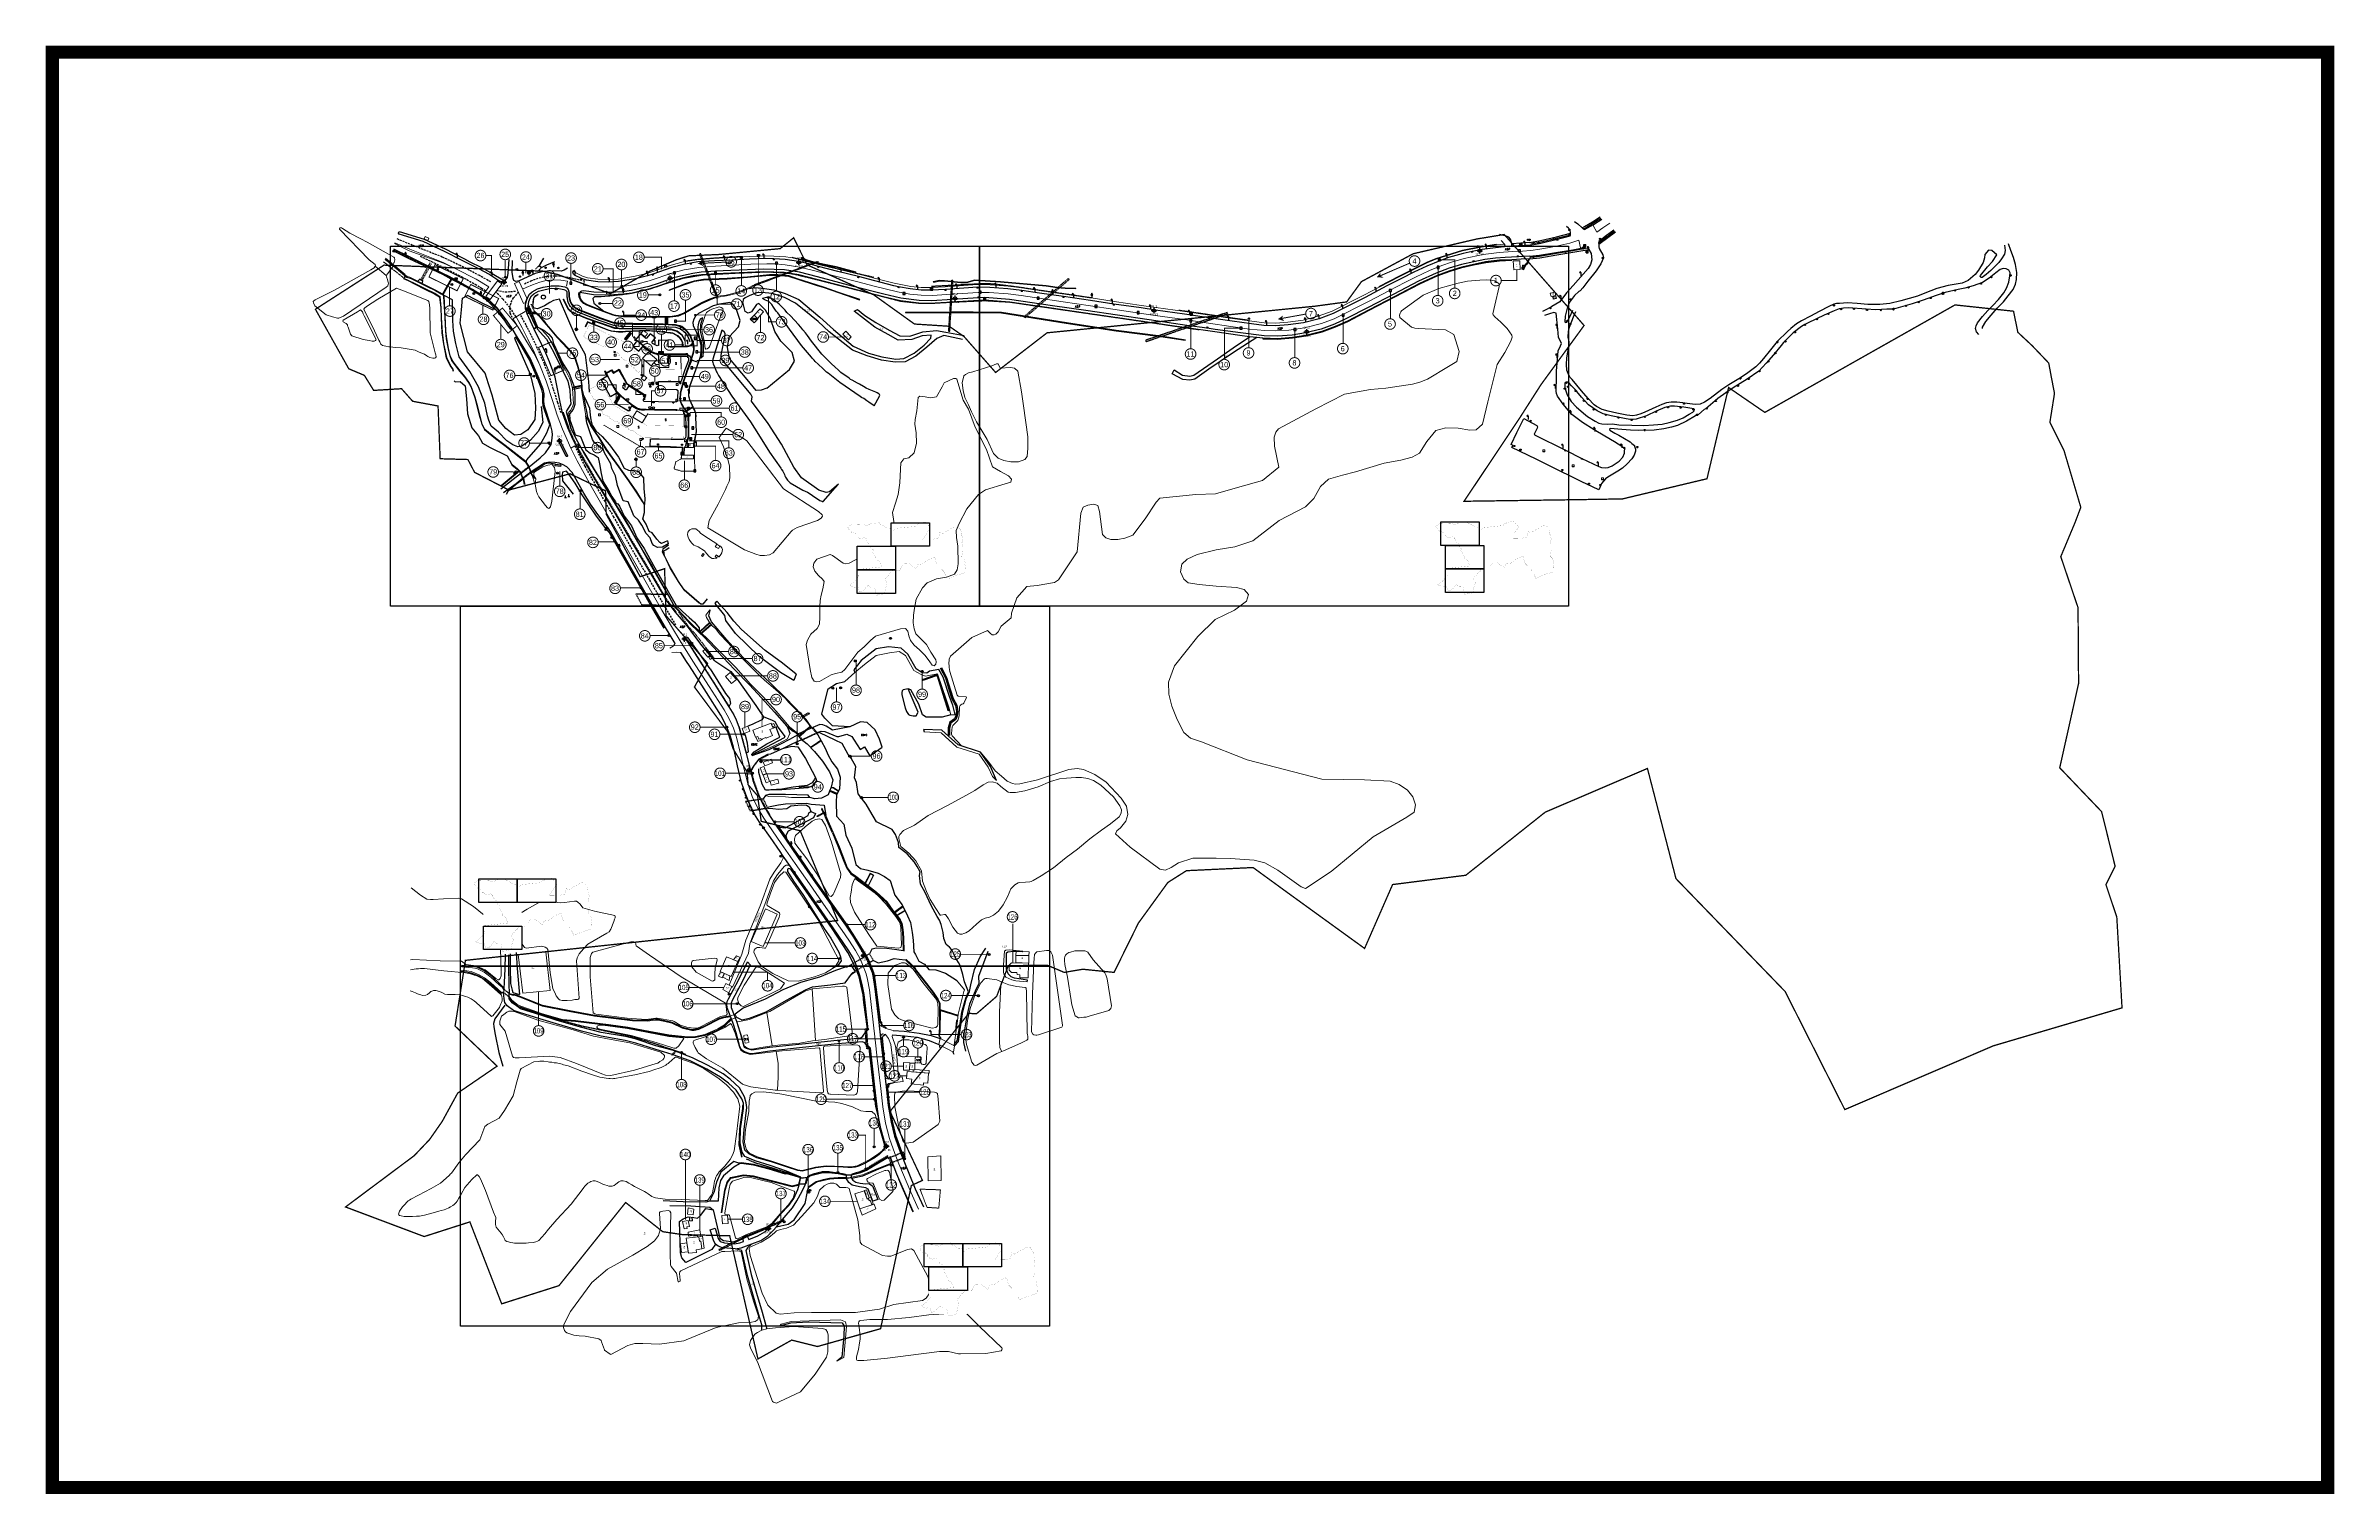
# Model space of a CAD drawing. Extents: x 120542 to 122291, y 586607 to 587713.
import ezdxf
from ezdxf.enums import TextEntityAlignment as Align

# ---------------------------------------------------------------- set-up
doc = ezdxf.new("R2010")
doc.units = 0
doc.header["$MEASUREMENT"] = 0
doc.set_wipeout_variables(frame=1)
doc.linetypes.add('DASHED', pattern=[0.75, 0.5, -0.25])
doc.linetypes.add('PHANTOM2', pattern=[1.25, 0.625, -0.125, 0.125, -0.125, 0.125, -0.125])
for name, color, linetype in [('_0넘버링', 7, 'Continuous'), ('_조사구역', 6, 'Continuous'), ('가드레일', 114, 'Continuous'), ('가로등', 7, 'Continuous'), ('갈매기표지판', 2, 'Continuous'), ('기준점', 1, 'Continuous'), ('낙차공', 6, 'Continuous'), ('도로_보도블럭', 202, 'Continuous'), ('도로_비포장', 27, 'Continuous'), ('도로_아스콘', 1, 'Continuous'), ('도로_콘크리트', 7, 'Continuous'), ('묘지', 7, 'Continuous'), ('반사경', 1, 'Continuous'), ('배전반', 7, 'Continuous'), ('석축_상단', 25, 'SUKCHUK'), ('수로(관)', 144, 'DASHED'), ('수로(박스)', 5, 'DASHED'), ('수로(유형)', 144, 'Continuous'), ('신호등', 1, 'Continuous'), ('안내표지판', 3, 'Continuous'), ('옹벽_상단', 2, 'ONGBYUCK'), ('우수맨홀', 5, 'Continuous'), ('이정표', 2, 'Continuous'), ('전기맨홀', 1, 'Continuous'), ('전력주', 2, 'Continuous'), ('제수변', 144, 'Continuous'), ('조명', 253, 'Continuous'), ('주의표지판', 1, 'Continuous'), ('지시표지판', 7, 'Continuous'), ('지형_상단', 7, 'SUNGJEULTO'), ('지형_하단', 7, 'Continuous'), ('집수맨홀', 144, 'Continuous'), ('집수정', 4, 'Continuous'), ('차선', 7, 'DASHED'), ('콘크리트', 7, 'Continuous'), ('통신맨홀', 3, 'Continuous'), ('통신주', 2, 'Continuous'), ('한전맨홀', 4, 'Continuous'), ('현황 텍스트', 7, 'Continuous'), ('화단', 3, 'Continuous')]:
    doc.layers.add(name, color=color, linetype=linetype)
for name, color, linetype, lineweight in [('건물', 7, 'Continuous', 20), ('관정', 5, 'Continuous', 18), ('교량', 4, 'Continuous', 18), ('기타맨홀', 7, 'Continuous', 18), ('도로-경계석보차도', 134, 'Continuous', 18), ('바닥재질', 254, 'Continuous', 20), ('방지턱', 40, 'Continuous', 18), ('밭', 3, 'Continuous', 18), ('버스정류장', 6, 'Continuous', 18), ('석축_하단', 30, 'Continuous', 18), ('스틸그레이팅', 140, 'Continuous', 18), ('오수맨홀', 1, 'Continuous', 18), ('옹벽_하단', 2, 'Continuous', 18), ('우수받이', 122, 'Continuous', 18), ('일단정지선', 7, 'Continuous', 20), ('잡종지', 53, 'Continuous', 18), ('중앙선', 2, 'Continuous', 18), ('환기구', 11, 'Continuous', 18), ('횡단보도', 254, 'Continuous', 9), ('휀스', 3, 'FENCELINE1', 18)]:
    doc.layers.add(name, color=color, linetype=linetype, lineweight=lineweight)
doc.layers.add('도로_아스콘덧씌우기', color=2, linetype='Continuous', lineweight=20, true_color=0xebef0b)
doc.styles.add('GHS', font='simplex.shx', dxfattribs={"bigfont": 'ngsw.shx'})
doc.styles.add('JKS_FONT', font='', dxfattribs={"height": 1.5})
doc.styles.add('sks-ghs', font='romans.shx', dxfattribs={"bigfont": 'ghs.shx'})
doc.styles.get("Standard").update_dxf_attribs({"font": 'NGULIM.TTF'})
doc.styles.get('JKS_FONT').set_extended_font_data('Expo M')
doc.linetypes.add('FENCELINE1', pattern='A,0.25,-0.1,[133,ltypeshp.shx,S=0.1,R=0,X=-0.1,Y=0],-0.1,1', length=1.45)
doc.linetypes.add('ONGBYUCK', pattern='A,1,0,[")",sks-ghs,S=0.5,R=90,X=0.5,Y=0],2', length=3)
doc.linetypes.add('SUKCHUK', pattern='A,1,["V",sks-ghs,S=0.5,R=0,X=0.5,Y=0],0.25,["V",sks-ghs,S=0.5,R=0,X=0.5,Y=0],0.25,["V",sks-ghs,S=0.5,R=0,X=0.5,Y=0],1', length=2.5)
doc.linetypes.add('SUNGJEULTO', pattern='A,0.25,["|",sks-ghs,S=0.3,R=0,X=0.5,Y=0.1],0.55,["|",sks-ghs,S=0.15,R=0,X=0.5,Y=0.05],0.25', length=1.05)
pattern_1 = [(45, (0, 0), (-0.088388347648, 0.088388347648), [])]
pattern_2 = [(75, (0, 0), (-0.120740728286, 0.032352380638), [])]

# ---------------------------------------------------------------- blocks, each defined once
blk = doc.blocks.new('기준점')
at = {"layer": '기준점', "linetype": 'Continuous'}
for p, q in [((-2.1, 0), (2.1, 0)), ((0, -2.1), (0, 2.1))]:
    blk.add_line(p, q, dxfattribs=at)
blk.add_circle((0, 0), 1.27, dxfattribs=at)
blk = doc.blocks.new('우수받이')
at = {"layer": '우수받이'}
for points in [[(-0.5, 0), (0.5, 0), (0.5, -0.8), (-0.5, -0.8), (-0.5, 0)], [(-0.5, 0), (0.5, -0.8)]]:
    blk.add_lwpolyline(points, dxfattribs=at)
blk = doc.blocks.new('가로등')
at = {"layer": '가로등'}
for points in [[(-1, 2.5), (0, 2.5)], [(0, 2.5), (0, 0)]]:
    blk.add_lwpolyline(points, dxfattribs=at)
blk.add_arc((-0.5, 2.5), 0.5, 0, 180, dxfattribs=at)
blk = doc.blocks.new('갈매기표지판')
at = {"layer": '갈매기표지판'}
h = blk.add_hatch(dxfattribs=at)
h.set_pattern_fill('DOTS', color=256, scale=0.05, style=0)
h.set_pattern_definition([(0, (-231375.344, -556118.692), (0.0396875, 0.079375), [0, -0.079375])])
edge = h.paths.add_edge_path()
edge.add_arc((0, 0), 0.5, 0, 360)
blk.add_circle((0, 0), 0.5, dxfattribs=at)
blk = doc.blocks.new('기타맨홀')
at = {"layer": '기타맨홀', "linetype": 'Continuous'}
for points in [[(-0.8, 0.8), (0.8, 0.8)], [(-0.8, -0.8), (-0.8, 0.8)], [(0.8, -0.8), (0.8, 0.8)], [(-0.8, -0.8), (0.8, -0.8)]]:
    blk.add_lwpolyline(points, dxfattribs=at)
at = {"layer": '기타맨홀', "linetype": 'Continuous', "style": 'GHS'}
blk.add_text('M', height=1, dxfattribs=at).set_placement((-0.6, -0.4))
blk = doc.blocks.new('전력주')
at = {"layer": '전력주'}
blk.add_circle((0, 0), 0.75, dxfattribs=at)
at = {"layer": '전력주', "style": 'GHS'}
blk.add_text('E', height=1, rotation=359.9995, dxfattribs=at).set_placement((-0.5, -0.5))
blk = doc.blocks.new('한전맨홀')
at = {"layer": '한전맨홀'}
for points in [[(-0.75, -0.75), (-0.75, 0.75)], [(-0.75, 0.75), (0.75, 0.75)], [(0.296, 0.374), (-0.228, 0.374), (-0.228, -0.368), (0.302, -0.368)], [(0.228, 0), (-0.228, 0)], [(0.75, -0.75), (0.75, 0.75)], [(-0.75, -0.75), (0.75, -0.75)]]:
    blk.add_lwpolyline(points, dxfattribs=at)
blk = doc.blocks.new('집수맨홀')
at = {"layer": '집수맨홀'}
blk.add_lwpolyline([(-0.4, 0.4), (0.4, 0.4), (0.4, -0.4), (-0.4, -0.4)], close=True, dxfattribs=at)
at = {"layer": '집수맨홀', "color": 251}
for points in [[(-0.4, 0.3), (0.4, 0.3)], [(-0.4, 0.2), (0.4, 0.2)], [(-0.4, 0.1), (0.4, 0.1)], [(-0.4, 0.1), (0.4, 0.1)], [(-0.4, 0), (0.4, 0)], [(-0.4, -0.1), (0.4, -0.1)], [(-0.4, -0.2), (0.4, -0.2)], [(-0.4, -0.2), (0.4, -0.2)], [(-0.4, -0.3), (0.4, -0.3)]]:
    blk.add_lwpolyline(points, dxfattribs=at)
blk = doc.blocks.new('주의표지판')
at = {"layer": '주의표지판'}
for points in [[(0, 3.5), (-0.75, 2)], [(-0.75, 2), (0.75, 2)], [(0.75, 2), (0, 3.5)], [(0, 2), (0, 0)]]:
    blk.add_lwpolyline(points, dxfattribs=at)
blk = doc.blocks.new('오수맨홀')
at = {"layer": '오수맨홀', "linetype": 'Continuous'}
blk.add_lwpolyline([(0.7, 0.7), (-0.8, 0.7), (-0.8, -0.8), (0.7, -0.8), (0.7, 0.7)], dxfattribs=at)
at = {"layer": '오수맨홀', "color": 1, "style": 'GHS'}
blk.add_text('오', height=1, dxfattribs=at).set_placement((0, 0.1, -2), align=Align.MIDDLE)
blk = doc.blocks.new('지시표지판')
at = {"layer": '지시표지판'}
blk.add_line((0, 1), (0, 0), dxfattribs=at)
blk.add_ellipse((0, 1.5), major_axis=(0, 0.5), ratio=0.999999, start_param=-1.570795, end_param=4.71239, dxfattribs=at)
blk = doc.blocks.new('이정표')
at = {"layer": '이정표', "color": 0}
for p, q in [((-1, 2.5), (1, 2.5)), ((-1, 2.5), (-1, 1.3)), ((-1, 1.3), (1, 1.3)), ((0, 2.5), (0, 0)), ((1, 2.5), (1, 1.3))]:
    blk.add_line(p, q, dxfattribs=at)
blk = doc.blocks.new('신호등')
at = {"layer": '신호등'}
for points in [[(-1.25, 0), (-0.75, 0)], [(0.75, 0), (1.25, 0)]]:
    blk.add_lwpolyline(points, dxfattribs=at)
blk.add_circle((0, 0), 0.75, dxfattribs=at)
blk = doc.blocks.new('통신주')
at = {"layer": '통신주', "flags": 128}
for points in [[(-0.4, 0.3), (0.3, 0.3)], [(0, 0.3), (0, -0.4)]]:
    blk.add_lwpolyline(points, dxfattribs=at)
at = {"layer": '통신주'}
blk.add_circle((0, 0), 0.75, dxfattribs=at)
blk = doc.blocks.new('통신맨홀')
at = {"layer": '통신맨홀', "linetype": 'Continuous'}
for points in [[(-0.8, 0.8), (0.8, 0.8)], [(-0.8, -0.8), (-0.8, 0.8)], [(0.8, -0.8), (0.8, 0.8)], [(-0.8, -0.8), (0.8, -0.8)]]:
    blk.add_lwpolyline(points, dxfattribs=at)
blk.add_arc((0, 0), 0.458, 45, 314, dxfattribs=at)
blk = doc.blocks.new('우수맨홀')
at = {"layer": '우수맨홀', "linetype": 'Continuous'}
blk.add_lwpolyline([(0.8, 0.8), (-0.8, 0.8), (-0.8, -0.8), (0.8, -0.8), (0.8, 0.8)], dxfattribs=at)
at = {"layer": '우수맨홀', "linetype": 'Continuous', "style": 'GHS'}
blk.add_text('우', height=1, dxfattribs=at).set_placement((0, 0, -2), align=Align.MIDDLE)
blk = doc.blocks.new('반사경')
at = {"layer": '반사경'}
blk.add_circle((0, 0), 0.75, dxfattribs=at)
blk.add_text('M', height=1, dxfattribs=at).set_placement((-0.6, -0.5))
blk = doc.blocks.new('묘지')
at = {"layer": '묘지', "flags": 128}
for points in [[(-0.8, 0), (0.8, 0)], [(0, 0), (0, 1.7)]]:
    blk.add_lwpolyline(points, dxfattribs=at)
blk = doc.blocks.new('안내표지판')
at = {"layer": '안내표지판'}
blk.add_lwpolyline([(0, 1.5), (0, 0)], dxfattribs=at)
for radius in [0.5, 0.4]:
    blk.add_circle((0, 2), radius, dxfattribs=at)
blk = doc.blocks.new('전기맨홀')
at = {"layer": '전기맨홀', "flags": 128}
for points in [[(-0.8, -0.8), (-0.8, 0.8)], [(-0.8, 0.8), (0.8, 0.8)], [(0.3, 0.4), (-0.2, 0.4), (-0.2, -0.4), (0.3, -0.4)], [(0.2, 0), (-0.2, 0)], [(0.8, -0.8), (0.8, 0.8)], [(-0.8, -0.8), (0.8, -0.8)]]:
    blk.add_lwpolyline(points, dxfattribs=at)
blk = doc.blocks.new('조명')
at = {"layer": '조명', "color": 0}
for p, q in [((-0.5, 0.2), (-0.5, 0.2)), ((-0.5, 0.1), (-0.5, 0.1)), ((-0.4, 0.2), (-0.4, 0.2)), ((-0.4, 0.1), (-0.4, 0.1)), ((-0.4, 0.1), (-0.4, 0.1)), ((-0.3, 0.4), (-0.3, 0.4)), ((-0.3, 0.3), (-0.3, 0.3)), ((-0.3, 0.3), (-0.3, 0.3)), ((-0.3, 0.2), (-0.3, 0.2)), ((-0.3, 0.1), (-0.3, 0.1)), ((-0.3, 0.1), (-0.3, 0.1)), ((-0.3, 0.1), (-0.3, 0.1)), ((-0.2, 0.5), (-0.2, 0.5)), ((-0.2, 0.4), (-0.2, 0.4)), ((-0.2, 0.3), (-0.2, 0.3)), ((-0.2, 0.2), (-0.2, 0.2)), ((-0.2, 0.1), (-0.2, 0.1)), ((-0.2, 0.1), (-0.2, 0.1)), ((-0.1, 0.5), (-0.1, 0.5)), ((-0.1, 0.4), (-0.1, 0.4)), ((-0.1, 0.4), (-0.1, 0.4)), ((-0.1, 0.3), (-0.1, 0.3)), ((-0.1, 0.2), (-0.1, 0.2)), ((-0.1, 0.2), (-0.1, 0.2)), ((-0.1, 0.1), (-0.1, 0.1)), ((-0.1, 0.1), (-0.1, 0.1)), ((-0.1, 0.1), (-0.1, 0.1)), ((0, 0.5), (0, 0.5)), ((0, 0.4), (0, 0.4)), ((0, 0.3), (0, 0.3)), ((0, 0.2), (0, 0.2)), ((0, 0.1), (0, 0.1)), ((0, 0.1), (0, 0.1)), ((0.1, 0.5), (0.1, 0.5)), ((0.1, 0.5), (0.1, 0.5)), ((0.1, 0.4), (0.1, 0.4)), ((0.1, 0.3), (0.1, 0.3)), ((0.1, 0.3), (0.1, 0.3)), ((0.1, 0.2), (0.1, 0.2)), ((0.1, 0.1), (0.1, 0.1)), ((0.1, 0.1), (0.1, 0.1)), ((0.1, 0.1), (0.1, 0.1)), ((0.2, 0.4), (0.2, 0.4)), ((0.2, 0.3), (0.2, 0.3)), ((0.2, 0.2), (0.2, 0.2)), ((0.2, 0.1), (0.2, 0.1)), ((0.2, 0.1), (0.2, 0.1)), ((0.3, 0.4), (0.3, 0.4)), ((0.3, 0.3), (0.3, 0.3)), ((0.3, 0.2), (0.3, 0.2)), ((0.3, 0.2), (0.3, 0.2)), ((0.3, 0.1), (0.3, 0.1)), ((0.3, 0.1), (0.3, 0.1)), ((0.3, 0.1), (0.3, 0.1)), ((0.4, 0.3), (0.4, 0.3)), ((0.4, 0.2), (0.4, 0.2)), ((0.4, 0.1), (0.4, 0.1)), ((0.4, 0.1), (0.4, 0.1)), ((0.5, 0.1), (0.5, 0.1)), ((-0.5, 0), (-0.5, 0)), ((-0.5, -0.1), (-0.5, -0.1)), ((-0.4, 0), (-0.4, 0)), ((-0.4, -0.1), (-0.4, -0.1)), ((-0.4, -0.2), (-0.4, -0.2)), ((-0.4, -0.3), (-0.4, -0.3)), ((-0.3, 0), (-0.3, 0)), ((-0.3, 0), (-0.3, 0)), ((-0.3, -0.1), (-0.3, -0.1)), ((-0.3, -0.2), (-0.3, -0.2)), ((-0.3, -0.2), (-0.3, -0.2)), ((-0.3, -0.3), (-0.3, -0.3)), ((-0.3, -0.3), (-0.3, -0.3)), ((-0.3, -0.3), (-0.3, -0.3)), ((-0.2, 0), (-0.2, 0)), ((-0.2, -0.1), (-0.2, -0.1)), ((-0.2, -0.2), (-0.2, -0.2)), ((-0.2, -0.3), (-0.2, -0.3)), ((-0.2, -0.3), (-0.2, -0.3)), ((-0.2, -0.4), (-0.2, -0.4)), ((-0.1, 0), (-0.1, 0)), ((-0.1, -0.1), (-0.1, -0.1)), ((-0.1, -0.1), (-0.1, -0.1)), ((-0.1, -0.2), (-0.1, -0.2)), ((-0.1, -0.3), (-0.1, -0.3)), ((-0.1, -0.3), (-0.1, -0.3)), ((-0.1, -0.3), (-0.1, -0.3)), ((-0.1, -0.4), (-0.1, -0.4)), ((-0.1, -0.4), (-0.1, -0.4)), ((0, 0), (0, 0)), ((0, -0.1), (0, -0.1)), ((0, -0.2), (0, -0.2)), ((0, -0.3), (0, -0.3)), ((0, -0.3), (0, -0.3)), ((0, -0.4), (0, -0.4)), ((0.1, 0), (0.1, 0)), ((0.1, 0), (0.1, 0)), ((0.1, -0.1), (0.1, -0.1)), ((0.1, -0.2), (0.1, -0.2)), ((0.1, -0.2), (0.1, -0.2)), ((0.1, -0.3), (0.1, -0.3)), ((0.1, -0.3), (0.1, -0.3)), ((0.1, -0.3), (0.1, -0.3)), ((0.1, -0.4), (0.1, -0.4)), ((0.2, 0), (0.2, 0)), ((0.2, -0.1), (0.2, -0.1)), ((0.2, -0.2), (0.2, -0.2)), ((0.2, -0.3), (0.2, -0.3)), ((0.2, -0.3), (0.2, -0.3)), ((0.2, -0.4), (0.2, -0.4)), ((0.3, 0), (0.3, 0)), ((0.3, -0.1), (0.3, -0.1)), ((0.3, -0.1), (0.3, -0.1)), ((0.3, -0.2), (0.3, -0.2)), ((0.3, -0.3), (0.3, -0.3)), ((0.3, -0.3), (0.3, -0.3)), ((0.3, -0.3), (0.3, -0.3)), ((0.3, -0.4), (0.3, -0.4)), ((0.4, 0), (0.4, 0)), ((0.4, -0.1), (0.4, -0.1)), ((0.4, -0.2), (0.4, -0.2)), ((0.4, -0.3), (0.4, -0.3)), ((0.5, 0), (0.5, 0)), ((0.5, -0.2), (0.5, -0.2))]:
    blk.add_line(p, q, dxfattribs=at)
at = {"layer": '조명'}
blk.add_circle((0, 0), 0.5, dxfattribs=at)
blk = doc.blocks.new('제수변')
at = {"layer": '제수변', "linetype": 'Continuous'}
for points in [[(-0.6, 0), (-0.3, 0)], [(-0.3, 0.2), (0, 0)], [(-0.3, 0.2), (-0.3, -0.2)], [(-0.3, -0.2), (0, 0)], [(0.3, 0.2), (0, 0)], [(0.3, -0.2), (0, 0)], [(0.3, 0.2), (0.3, -0.2)], [(0.3, 0), (0.6, 0)]]:
    blk.add_lwpolyline(points, dxfattribs=at)
blk.add_circle((0, 0), 0.375, dxfattribs=at)

msp = doc.modelspace()

# ---------------------------------------------------------------- hatches: boundary and pattern name
at = {"layer": '관정'}
h = msp.add_hatch(dxfattribs=at)
h.set_pattern_fill('ANSI31', color=256, style=0)
h.set_pattern_definition(pattern_1)
h.paths.add_polyline_path([(120947.6, 587497.8), (120948.7, 587496.4), (120947.4, 587495.4), (120946.3, 587496.8)])
h = msp.add_hatch(dxfattribs=at)
h.set_pattern_fill('ANSI31', color=256, style=0)
h.set_pattern_definition(pattern_1)
h.paths.add_polyline_path([(120992.9, 587398.3), (120994.2, 587397.4), (120993.3, 587396), (120992, 587397)])
h = msp.add_hatch(dxfattribs=at)
h.set_pattern_fill('ANSI31', color=256, style=0)
h.set_pattern_definition([(45, (95.55365, -230.51094), (-0.088388347648, 0.088388347648), [])])
h.paths.add_polyline_path([(121088.4, 587167.8), (121089.8, 587166.8), (121088.8, 587165.5), (121087.5, 587166.5)])
at = {"layer": '방지턱'}
h = msp.add_hatch(dxfattribs=at)
h.set_pattern_fill('ANSI31', color=256, scale=5, style=0)
h.paths.add_polyline_path([(121015.4, 587500.8), (121017.4, 587500.8), (121017.4, 587505.4), (121015.4, 587505.4)])
at = {"layer": '환기구'}
h = msp.add_hatch(dxfattribs=at)
h.set_pattern_fill('ANSI31', color=256, angle=30, style=0)
h.set_pattern_definition(pattern_2)
h.paths.add_polyline_path([(120984.3, 587489.2), (120988.5, 587494.4), (120989.7, 587493.4), (120985.5, 587488.2)])
h = msp.add_hatch(dxfattribs=at)
h.set_pattern_fill('ANSI31', color=256, angle=30, style=0)
h.set_pattern_definition(pattern_2)
h.paths.add_polyline_path([(120977.5, 587439.8), (120980.5, 587445.1), (120979.4, 587445.7), (120976.4, 587440.5)])

# ---------------------------------------------------------------- linework, layer by layer
at = {"color": 0, "const_width": 10}
msp.add_lwpolyline([(120547.2, 587708.2), (122285.6, 587708.2), (122285.6, 586611.7), (120547.2, 586611.7)], close=True, dxfattribs=at)
msp.add_lwpolyline([(120547.2, 587708.2), (122285.6, 587708.2), (122285.6, 586611.7), (120547.2, 586611.7)], close=True, dxfattribs=at)
for points in [[(120805.5, 587285), (120805.5, 587560), (121255.5, 587560), (121255.5, 587285), (120805.5, 587285)], [(121255.5, 587285), (121255.5, 587560), (121705.5, 587560), (121705.5, 587285), (121255.5, 587285)], [(120859, 587010), (120859, 587285), (121309, 587285), (121309, 587010), (120859, 587010)], [(120859, 586735), (120859, 587010), (121309, 587010), (121309, 586735), (120859, 586735)]]:
    msp.add_lwpolyline(points)
at = {"layer": '_0넘버링', "linetype": 'Continuous', "const_width": 0.75, "flags": 128}
for points in [[(120870.3, 587552.9, -1), (120878.4, 587552.9, -1)], [(120889.2, 587553.8, -1), (120897.3, 587553.8, -1)], [(120978, 587546.1, -1), (120986.1, 587546.1, -1)], [(121061.8, 587548.1, -1), (121069.9, 587548.1, -1)], [(120923, 587537.4, -1), (120931.1, 587537.4, -1)], [(120959.9, 587542.8, -1), (120968, 587542.8, -1)], [(121049.9, 587526.5, -1), (121058, 587526.5, -1)], [(121646.1, 587533.8, -1), (121654.2, 587533.8, -1)], [(120943.6, 587511.1, -1), (120951.7, 587511.1, -1)], [(121003, 587509.3, -1), (121011.1, 587509.3, -1)], [(121026.9, 587522.9, -1), (121035, 587522.9, -1)], [(121066.1, 587515.9, -1), (121074.2, 587515.9, -1)], [(121614.6, 587524, -1), (121622.7, 587524, -1)], [(120920.8, 587508.4, -1), (120928.9, 587508.4, -1)], [(120976.8, 587501.3, -1), (120984.9, 587501.3, -1)], [(120993.1, 587507.4, -1), (121001.2, 587507.4, -1)], [(121008.5, 587496.8, -1), (121016.6, 587496.8, -1)], [(121045, 587496.3, -1), (121053.1, 587496.3, -1)], [(121053.1, 587507.5, -1), (121061.2, 587507.5, -1)], [(121100.3, 587502.3, -1), (121108.4, 587502.3, -1)], [(121504.8, 587508.6, -1), (121512.9, 587508.6, -1)], [(120885.8, 587484.9, -1), (120893.9, 587484.9, -1)], [(120956.9, 587490.4, -1), (120965, 587490.4, -1)], [(120982.8, 587483.5, -1), (120990.9, 587483.5, -1)], [(120997.6, 587481.6, -1), (121005.7, 587481.6, -1)], [(121014.7, 587484.6, -1), (121022.8, 587484.6, -1)], [(121058.5, 587488, -1), (121066.6, 587488, -1)], [(121072.2, 587479.2, -1), (121080.3, 587479.2, -1)], [(121084.2, 587490.2, -1), (121092.3, 587490.2, -1)], [(121132.1, 587490.7, -1), (121140.2, 587490.7, -1)], [(120892.5, 587461.4, -1), (120900.6, 587461.4, -1)], [(120947, 587461.5, -1), (120955.1, 587461.5, -1)], [(120957.8, 587473.5, -1), (120965.9, 587473.5, -1)], [(121003.5, 587464.7, -1), (121011.6, 587464.7, -1)], [(121011.5, 587472.5, -1), (121019.6, 587472.5, -1)], [(121041.7, 587460.5, -1), (121049.8, 587460.5, -1)], [(121074.8, 587467.1, -1), (121082.9, 587467.1, -1)], [(120963.5, 587454.2, -1), (120971.6, 587454.2, -1)], [(120989.9, 587454.9, -1), (120998, 587454.9, -1)], [(121007.8, 587449.6, -1), (121015.9, 587449.6, -1)], [(121050.6, 587441.9, -1), (121058.7, 587441.9, -1)], [(121054, 587453.1, -1), (121062.1, 587453.1, -1)], [(120961.9, 587439, -1), (120970, 587439, -1)], [(121054.2, 587425.6, -1), (121062.3, 587425.6, -1)], [(121064.4, 587436.3, -1), (121072.5, 587436.3, -1)], [(120903.6, 587409.7, -1), (120911.7, 587409.7, -1)], [(120959.6, 587406.2, -1), (120967.7, 587406.2, -1)], [(121067.2, 587416.1, -1), (121075.3, 587416.1, -1)], [(120880, 587387.6, -1), (120888.1, 587387.6, -1)], [(120989.2, 587387.4, -1), (120997.3, 587387.4, -1)], [(120992.6, 587402.9, -1), (121000.7, 587402.9, -1)], [(121049.9, 587392.4, -1), (121058, 587392.4, -1)], [(121060, 587402, -1), (121068.1, 587402, -1)], [(120930.8, 587372.8, -1), (120938.9, 587372.8, -1)], [(121026, 587377.5, -1), (121034.1, 587377.5, -1)], [(121006.6, 587254.9, -1), (121014.7, 587254.9, -1)], [(121063.9, 587250.4, -1), (121072, 587250.4, -1)], [(121082, 587245, -1), (121090.1, 587245, -1)], [(121093.7, 587231.8, -1), (121101.8, 587231.8, -1)], [(121096.1, 587213.7, -1), (121104.2, 587213.7, -1)], [(121157.2, 587220.8, -1), (121165.3, 587220.8, -1)], [(121072.4, 587208.4, -1), (121080.5, 587208.4, -1)], [(121112.3, 587200.6, -1), (121120.4, 587200.6, -1)], [(121142.3, 587207.9, -1), (121150.4, 587207.9, -1)], [(121034, 587192.6, -1), (121042.1, 587192.6, -1)], [(121049.1, 587187.2, -1), (121057.2, 587187.2, -1)], [(121172.9, 587170.6, -1), (121181, 587170.6, -1)], [(121053.3, 587157.4, -1), (121061.4, 587157.4, -1)], [(121106, 587157, -1), (121114.1, 587157, -1)], [(121128, 587147, -1), (121136.1, 587147, -1)], [(121185.7, 587139, -1), (121193.8, 587139, -1)], [(121114, 587120.4, -1), (121122.1, 587120.4, -1)], [(121168.2, 587041.8, -1), (121176.3, 587041.8, -1)], [(121114.7, 587027.8, -1), (121122.8, 587027.8, -1)], [(121123.7, 587015.9, -1), (121131.8, 587015.9, -1)], [(121191.7, 587002.9, -1), (121199.8, 587002.9, -1)], [(121025.6, 586993.8, -1), (121033.7, 586993.8, -1)], [(121089.6, 586995.1, -1), (121097.7, 586995.1, -1)], [(121225.8, 586987.6, -1), (121233.9, 586987.6, -1)], [(121028.6, 586981.3, -1), (121036.7, 586981.3, -1)], [(120914.7, 586960.6, -1), (120922.8, 586960.6, -1)], [(121046.6, 586954.2, -1), (121054.7, 586954.2, -1)], [(121145.7, 586962, -1), (121153.8, 586962, -1)], [(121154.6, 586954.6, -1), (121162.7, 586954.6, -1)], [(121197.7, 586964.8, -1), (121205.8, 586964.8, -1)], [(121204.4, 586951.5, -1), (121212.5, 586951.5, -1)], [(121241.6, 586957.8, -1), (121249.7, 586957.8, -1)], [(121144.3, 586932.3, -1), (121152.4, 586932.3, -1)], [(121159.6, 586940.9, -1), (121167.7, 586940.9, -1)], [(121180.1, 586933.6, -1), (121188.2, 586933.6, -1)], [(121193.4, 586944.8, -1), (121201.5, 586944.8, -1)], [(121023.9, 586919.5, -1), (121032, 586919.5, -1)], [(121186.6, 586926.3, -1), (121194.7, 586926.3, -1)], [(121209.8, 586913.9, -1), (121217.9, 586913.9, -1)], [(121154.8, 586880.9, -1), (121162.9, 586880.9, -1)], [(121171.1, 586890.2, -1), (121179.2, 586890.2, -1)], [(121194.6, 586889.5, -1), (121202.7, 586889.5, -1)], [(121026.8, 586866.2, -1), (121034.9, 586866.2, -1)], [(121120.6, 586869.9, -1), (121128.7, 586869.9, -1)], [(121143.3, 586871.3, -1), (121151.4, 586871.3, -1)], [(121037.8, 586846.7, -1), (121045.9, 586846.7, -1)], [(121099.8, 586836.4, -1), (121107.9, 586836.4, -1)], [(121133.4, 586830.4, -1), (121141.5, 586830.4, -1)], [(121184.1, 586842.9, -1), (121192.2, 586842.9, -1)], [(121074.4, 586816.7, -1), (121082.5, 586816.7, -1)]]:
    msp.add_lwpolyline(points, format="xyb", close=True, dxfattribs=at)
for points in [[(120882.7, 587541), (120882.7, 587552.9), (120878.4, 587552.9)], [(120893.2, 587536.8), (120893.2, 587549.7)], [(121012.6, 587542.5), (121012.6, 587551.7), (120999.5, 587551.7)], [(121073.8, 587550.6), (121073.8, 587530)], [(121086.6, 587551.2), (121086.6, 587530.6)], [(121607.8, 587549.6), (121618.8, 587549.6), (121618.8, 587528.1)], [(120908.9, 587539.3), (120908.9, 587547.6)], [(120927.1, 587523.8), (120927.1, 587533.4)], [(120943.4, 587532.5), (120943.4, 587546.9)], [(120975.6, 587524), (120975.6, 587542.8), (120968, 587542.8)], [(120982.1, 587530.4), (120982.1, 587542.1)], [(121022.5, 587539), (121022.5, 587518.4)], [(121054, 587539), (121054, 587530.6)], [(121100.5, 587546.4), (121100.5, 587525.7)], [(121606, 587543.2), (121606, 587522.5)], [(121654.2, 587533.8), (121666.2, 587533.8), (121666.2, 587542.2)], [(120966.1, 587516.4), (120975, 587516.4)], [(121010.6, 587522.9), (121002.5, 587522.9)], [(121024, 587502.8), (121031, 587502.8), (121031, 587518.8)], [(121055.2, 587520.7), (121055.2, 587515.9), (121066.1, 587515.9)], [(121094.3, 587520.2), (121094.3, 587502.3), (121100.3, 587502.3)], [(121569.5, 587525.4), (121569.5, 587504.7)], [(120889.8, 587500.4), (120889.8, 587488.9)], [(120911.4, 587508.4), (120920.8, 587508.4)], [(120947.6, 587497.8), (120947.6, 587507.1)], [(120961, 587501), (120961, 587494.4)], [(120983.7, 587507.4), (120993.1, 587507.4)], [(120990.5, 587490.9), (120990.5, 587501.3), (120984.9, 587501.3)], [(121007, 587488.6), (121007, 587505.2)], [(121027.2, 587496.3), (121045, 587496.3)], [(121039, 587507.5), (121053.1, 587507.5)], [(121088.3, 587507.3), (121088.3, 587494.3)], [(121417.1, 587502.5), (121417.1, 587481.8)], [(121454.6, 587497.5), (121442.8, 587497.5), (121442.8, 587473.7)], [(121461.4, 587503.3), (121461.4, 587482.6)], [(121504.8, 587508.2), (121484.4, 587504.5)], [(121484.4, 587504.5), (121487.3, 587503.6), (121486.2, 587504.8), (121486.7, 587506.1), (121484.4, 587504.5)], [(121496.6, 587495.7), (121496.6, 587475)], [(121533.4, 587506.6), (121533.4, 587485.9)], [(120990.9, 587483.5), (120995.5, 587483.5), (120995.5, 587494.4), (120997.8, 587494.4)], [(120998.4, 587487.3), (121001.7, 587487.3), (121001.7, 587485.6)], [(121012.5, 587479.7), (121012.5, 587492.7)], [(121039.9, 587488), (121058.5, 587488)], [(121040.4, 587479.2), (121072.2, 587479.2)], [(121153.3, 587490.7), (121140.2, 587490.7)], [(120913.4, 587461.4), (120900.6, 587461.4)], [(120970, 587461.5), (120955.1, 587461.5)], [(120980.6, 587473.5), (120965.9, 587473.5)], [(120997.6, 587462), (120997.6, 587473.3), (120996, 587473.3)], [(120999, 587461.4), (120999, 587472.5), (121011.5, 587472.5)], [(121007.6, 587456.4), (121007.6, 587460.7)], [(121036.5, 587467.1), (121074.8, 587467.1)], [(121039.4, 587472.7), (121057.1, 587472.7)], [(120977.9, 587443.1), (120977.9, 587454.2), (120971.6, 587454.2)], [(120993, 587450.9), (120993, 587446.7), (120997.1, 587446.7)], [(121005, 587438), (121005, 587449.6), (121007.8, 587449.6)], [(121025.8, 587455.6), (121025.8, 587460.5), (121041.7, 587460.5)], [(121033.2, 587453.1), (121054, 587453.1)], [(120987.5, 587439), (120970, 587439)], [(121025.7, 587441.9), (121050.6, 587441.9)], [(121026.6, 587435.3), (121026.6, 587436.3), (121064.4, 587436.3)], [(121058.3, 587429.6), (121058.3, 587433.1), (121034.3, 587433.1)], [(120925.7, 587409.7), (120911.7, 587409.7)], [(120996.6, 587407), (120996.6, 587411)], [(121033.6, 587411.3), (121064, 587411.3), (121064, 587406)], [(121035.4, 587416.1), (121067.2, 587416.1)], [(120949.2, 587406.2), (120959.6, 587406.2)], [(120993.3, 587396), (120993.3, 587391.5)], [(121030.1, 587396.3), (121030.1, 587381.6)], [(121038.3, 587407.3), (121054, 587407.3), (121054, 587396.4)], [(120899.6, 587387.6), (120888.1, 587387.6)], [(120934.9, 587388.2), (120934.9, 587376.9)], [(120977.4, 587334.1), (120964.3, 587334.1)], [(120996.2, 587299), (120981.3, 587299)], [(121017.5, 587262.7), (121003.9, 587262.7)], [(121035.2, 587254.9), (121014.7, 587254.9)], [(121048.5, 587250.4), (121063.9, 587250.4)], [(121051.1, 587245), (121082, 587245)], [(121161.3, 587242.1), (121161.3, 587224.9)], [(121067.5, 587231.8), (121093.7, 587231.8)], [(121146.3, 587222.7), (121146.3, 587212)], [(121076.4, 587192.6), (121076.4, 587204.3)], [(121089.4, 587193), (121089.4, 587213.7), (121096.1, 587213.7)], [(121061.8, 587192.6), (121042.1, 587192.6)], [(121074.8, 587187.2), (121057.2, 587187.2)], [(121116.3, 587180.7), (121116.3, 587196.5)], [(121157.8, 587170.6), (121172.9, 587170.6)], [(121081.4, 587157.4), (121061.4, 587157.4)], [(121093, 587157), (121106, 587157)], [(121119.2, 587147), (121128, 587147)], [(121165.9, 587139), (121185.7, 587139)], [(121100, 587120.4), (121114, 587120.4)], [(121154.9, 587041.8), (121168.2, 587041.8)], [(121281.1, 587012.6), (121281.1, 587042.6)], [(121091.6, 587027.8), (121114.7, 587027.8)], [(121148.2, 587015.9), (121131.8, 587015.9)], [(121262.2, 587019.1), (121241.4, 587019.1)], [(120918.7, 586990.5), (120918.7, 586964.7)], [(121060.3, 586993.8), (121033.7, 586993.8)], [(121067.3, 587005.5), (121087.4, 587005.5), (121093.7, 587005.5), (121093.7, 586999.2)], [(121175.9, 587002.9), (121191.7, 587002.9)], [(121069.8, 586981.3), (121036.7, 586981.3)], [(121253.9, 586987.6), (121233.9, 586987.6)], [(121075.9, 586954.2), (121054.7, 586954.2)], [(121169.3, 586962), (121153.8, 586962)], [(121180.1, 586954.6), (121162.7, 586954.6)], [(121180.6, 586964.8), (121197.7, 586964.8)], [(121197.5, 586955), (121197.5, 586948.9)], [(121218.3, 586957.8), (121241.6, 586957.8)], [(121028, 586943.5), (121028, 586923.6)], [(121148.3, 586952.4), (121148.3, 586936.4)], [(121182.4, 586940.9), (121167.7, 586940.9)], [(121208.5, 586940.4), (121208.5, 586947.4)], [(121174.9, 586918.8), (121159, 586918.8)], [(121174.7, 586908.4), (121139, 586908.4)], [(121185.9, 586913.9), (121209.8, 586913.9)], [(121175.2, 586872.9), (121175.2, 586886.2)], [(121198.6, 586863.8), (121198.6, 586885.4)], [(121147.4, 586853.2), (121147.4, 586867.3)], [(121168.6, 586855.9), (121168.6, 586880.9), (121162.9, 586880.9)], [(121030.9, 586816.4), (121030.9, 586862.1)], [(121124.7, 586838.6), (121124.7, 586865.8)], [(121188.2, 586857.3), (121188.2, 586847)], [(121041.8, 586808.6), (121041.8, 586842.6)], [(121103.9, 586813.7), (121103.9, 586832.3)], [(121063.3, 586816.7), (121074.4, 586816.7)], [(121162.3, 586830.4), (121141.5, 586830.4)]]:
    msp.add_lwpolyline(points, dxfattribs=at)
for points, elevation in [([(120905, 587551.8, -1), (120913.1, 587551.8, -1)], -639), ([(120939.5, 587551, -1), (120947.6, 587551, -1)], -639), ([(120991.3, 587551.6, -1), (120999.4, 587551.6, -1)], -1351), ([(121583.9, 587548.7, -1), (121592, 587548.7, -1)], 711), ([(120846.9, 587510.5, -1), (120855, 587510.5, -1)], -6), ([(120975.3, 587516.7, -1), (120983.4, 587516.7, -1)], -1281), ([(120994.3, 587522.7, -1), (121002.4, 587522.7, -1)], -1351), ([(121018.1, 587514.3, -1), (121026.2, 587514.3, -1)], -716), ([(121069.5, 587525.9, -1), (121077.6, 587525.9, -1)], -716), ([(121082.3, 587526.5, -1), (121090.4, 587526.5, -1)], -716), ([(121096.2, 587521.6, -1), (121104.3, 587521.6, -1)], -716), ([(121601.6, 587518.4, -1), (121609.7, 587518.4, -1)], -716), ([(120872.6, 587504.2, -1), (120880.7, 587504.2, -1)], -6), ([(121565.2, 587500.6, -1), (121573.3, 587500.6, -1)], -716), ([(120940.5, 587478.3, -1), (120948.6, 587478.3, -1)], 624.3), ([(120970.1, 587486.7, -1), (120978.2, 587486.7, -1)], 628), ([(121412.8, 587477.7, -1), (121420.9, 587477.7, -1)], -716), ([(121457.1, 587478.5, -1), (121465.2, 587478.5, -1)], -716), ([(121529.1, 587481.8, -1), (121537.2, 587481.8, -1)], -716), ([(120988.2, 587473.3, -1), (120996.3, 587473.3, -1)], 628), ([(121057.4, 587472.8, -1), (121065.5, 587472.8, -1)], 632), ([(121438.5, 587469.6, -1), (121446.6, 587469.6, -1)], -716), ([(121492.2, 587470.9, -1), (121500.3, 587470.9, -1)], -716), ([(120982.5, 587426.7, -1), (120990.6, 587426.7, -1)], 624), ([(121006.3, 587399.8, -1), (121014.4, 587399.8, -1)], 620), ([(120946.1, 587355.3, -1), (120954.2, 587355.3, -1)], 621), ([(120956.2, 587333.8, -1), (120964.3, 587333.8, -1)], 1), ([(120973.1, 587298.7, -1), (120981.2, 587298.7, -1)], 1), ([(120995.8, 587262.4, -1), (121003.9, 587262.4, -1)], 1), ([(121207.7, 587217.7, -1), (121215.8, 587217.7, -1)], 608), ([(121103.6, 587167.8, -1), (121111.7, 587167.8, -1)], 597.5), ([(121276.8, 587047.7, -1), (121284.9, 587047.7, -1)], 589), ([(121233, 587019.3, -1), (121241.1, 587019.3, -1)], 587), ([(121150.5, 586918.8, -1), (121158.6, 586918.8, -1)], 1), ([(121130.5, 586908.4, -1), (121138.6, 586908.4, -1)], 1)]:
    msp.add_lwpolyline(points, format="xyb", close=True, dxfattribs=dict(at, elevation=elevation))
for points, elevation in [([(121041.1, 587546.9), (121043.8, 587545.6), (121042.9, 587546.9), (121043.5, 587548.2), (121041.1, 587546.9)], 2006.5), ([(121061.8, 587547.9), (121041.1, 587546.9)], 2006.5), ([(121584.2, 587547.1), (121559.8, 587536.6)], 711), ([(121559.8, 587536.6), (121562.8, 587536.5), (121561.4, 587537.4), (121561.5, 587538.7), (121559.8, 587536.6)], 711), ([(120850.6, 587528.6), (120850.6, 587514.7)], 633), ([(120876.2, 587515), (120876.2, 587508.5)], 633), ([(120932.5, 587478.3), (120940.5, 587478.3)], 624.3), ([(121010.4, 587403.9), (121010.4, 587407.8)], 620), ([(120950.4, 587372.7), (120950.4, 587359.5)], 619), ([(121211.7, 587234.5), (121211.7, 587221.7)], 608)]:
    msp.add_lwpolyline(points, dxfattribs=dict(at, elevation=elevation))
at = {"layer": '_0넘버링', "linetype": 'Continuous', "const_width": 0.75, "elevation": 633, "flags": 128}
for points in [[(120856.4, 587526), (120835, 587536.6), (120839.6, 587546), (120861.2, 587535.3)], [(120883.8, 587511.3), (120862.3, 587521.7), (120866.9, 587530.8), (120888.2, 587520.1)]]:
    msp.add_lwpolyline(points, close=True, dxfattribs=at)
at = {"layer": '_0넘버링', "linetype": 'Continuous', "const_width": 0.75, "flags": 128}
for points in [[(120884.2, 587507.1), (120895.4, 587493.6), (120902.3, 587499.4), (120891.1, 587512.8)], [(120918.7, 587482.8), (120928.7, 587487.1), (120938.1, 587465.4), (120928.1, 587461.1)], [(121030.7, 587483.9), (121039.9, 587483.9), (121039.9, 587492.2), (121030.7, 587492.2)]]:
    msp.add_lwpolyline(points, close=True, dxfattribs=at)
at = {"layer": '_0넘버링', "elevation": 597.5}
msp.add_lwpolyline([(121088.4, 587167.8), (121103.6, 587167.8)], dxfattribs=at)
at = {"layer": '_0넘버링', "linetype": 'Continuous'}
for centre, radius in [((120922.4, 587521.2), 1.55), ((120997.7, 587487.2), 0.781), ((120986.8, 587443), 0.781), ((121003.8, 587436.7), 0.781), ((121006.4, 587436.6), 0.781)]:
    msp.add_circle(centre, radius, dxfattribs=at)
at = {"layer": '_조사구역', "color": 1, "linetype": 'PHANTOM2', "ltscale": 10, "const_width": 1, "flags": 128}
msp.add_lwpolyline([(120942.7, 587386.2), (120969.8, 587373.2), (120970.4, 587355.3), (120996.3, 587307.6), (121015, 587313.7), (121016, 587277.9), (121047.8, 587241.4), (121037.8, 587223.3), (121063.2, 587189.1), (121067.3, 587176.2), (121078, 587158.5), (121078.8, 587148.7), (121086, 587140.3), (121088.8, 587120.7), (121118.6, 587113.5), (121147.2, 587044.9), (120862.8, 587014.5), (120854.9, 586964.3), (120887, 586933.7), (120856.9, 586913.1), (120845.1, 586891.5), (120835.4, 586877.6), (120823.7, 586865.3), (120771.2, 586826.1), (120831.3, 586803.5), (120866.2, 586814.7), (120890.5, 586752.1), (120934.3, 586766), (120985.2, 586829.5), (121013.6, 586807.2), (121028.5, 586805), (121064.7, 586804.1), (121086.3, 586710), (121112.1, 586724.4), (121131.8, 586719.5), (121180, 586733.1), (121203.5, 586842.5), (121212, 586846.4), (121187.2, 586899.1), (121247.4, 586974), (121253.3, 586973.7), (121268.7, 586987), (121277.6, 587010.5), (121307.6, 587010.7), (121320.3, 587005.3), (121334.5, 587007.7), (121358.4, 587005.3), (121377, 587043), (121399.5, 587074), (121413.7, 587083), (121464.6, 587085.4), (121492.2, 587065.3), (121549.8, 587023.6), (121571.2, 587072.4), (121627.1, 587079.5), (121687.8, 587127.7), (121765.9, 587161.1), (121787.7, 587076.9), (121871.1, 586990.7), (121916.7, 586900.5), (122030.2, 586949.2), (122128.5, 586978.2), (122124.5, 587047.6), (122116.2, 587072.3), (122123.2, 587086.4), (122112.9, 587128.1), (122080.9, 587161.6), (122095.3, 587226), (122094.9, 587283.9), (122081.7, 587322.9), (122092.7, 587349.2), (122097, 587360.6), (122084.1, 587404.2), (122073.4, 587425.6), (122076.9, 587447.6), (122074.4, 587460.5), (122072.5, 587470.8), (122059.9, 587484), (122048.9, 587494.3), (122045.6, 587510.4), (122000.9, 587515.2), (121855.6, 587433.1), (121827.9, 587452.1), (121811.4, 587382.4), (121746.8, 587367), (121710.2, 587366.4), (121625.8, 587365.2), (121668.4, 587429), (121684.5, 587454.2), (121695.8, 587469.7), (121717.5, 587499.5), (121656.5, 587569), (121635.7, 587565.6), (121586.9, 587554.3), (121547.4, 587533), (121536.1, 587517.5), (121511.7, 587514.2), (121307.2, 587493.9), (121267.9, 587463.6), (121243.8, 587491), (121232.4, 587498.9), (121205.9, 587500.6), (121174.8, 587522.9), (121143.2, 587537.2), (121123.8, 587545.8), (121113.6, 587566.5), (121103.3, 587558.2), (121056.1, 587553.7), (121033.4, 587552.7), (121024, 587549.7), (121003.9, 587541.1), (120973.5, 587523.8), (120933.1, 587538.5), (120929.9, 587539.2), (120929.6, 587539.3), (120922.1, 587541), (120800.6, 587545.6), (120748.2, 587511.9), (120773.7, 587466.4), (120785.6, 587461.4), (120792.7, 587449.9), (120814, 587451.2), (120822.5, 587441.6), (120841.9, 587438), (120843.5, 587397.7), (120864.7, 587397.1), (120869.8, 587387.3), (120896, 587373.8)], close=True, dxfattribs=at)
at = {"layer": '가드레일', "linetype": 'DASHED'}
for p, q in [((120808.1, 587557.2, 639.6), (120819.7, 587551.6, 638.9)), ((120819.7, 587551.6, 638.9), (120832.3, 587545.4, 638)), ((121031.6, 587548.8, 643.6), (121039.7, 587550, 644.4)), ((121039.7, 587550, 644.4), (121053.2, 587551.1, 645.6)), ((121053.2, 587551.1, 645.6), (121067.8, 587551.9, 646.9)), ((121067.8, 587551.9, 646.9), (121072.9, 587552.3, 647.4)), ((121112.1, 587551.6, 651), (121117.9, 587550.2, 651.4)), ((121117.9, 587550.2, 651.4), (121127, 587547.8, 652.2)), ((120832.3, 587545.4, 638), (120845.4, 587539, 637.2)), ((120845.4, 587539, 637.2), (120857.4, 587532.7, 636.4)), ((120857.4, 587532.7, 636.4), (120868.3, 587526.7, 635.7)), ((121022.2, 587533.5, 642.3), (121011.8, 587530, 641.3)), ((121029.9, 587535.6, 643), (121022.2, 587533.5, 642.3)), ((121044.1, 587538, 644.3), (121029.9, 587535.6, 643)), ((121053.8, 587538.5, 645.3), (121044.1, 587538, 644.3)), ((121066.2, 587539.2, 646.5), (121053.8, 587538.5, 645.3)), ((121092.9, 587540.3, 649.1), (121066.2, 587539.2, 646.5)), ((121106.9, 587539.6, 650.4), (121092.9, 587540.3, 649.1)), ((121113.8, 587538.6, 651), (121106.9, 587539.6, 650.4)), ((121131.6, 587534.3, 652.5), (121113.8, 587538.6, 651)), ((121127, 587547.8, 652.2), (121147.5, 587542.8, 653.8)), ((121159.7, 587527.1, 655), (121131.6, 587534.3, 652.5)), ((121147.5, 587542.8, 653.8), (121163.9, 587538.9, 655.2)), ((121163.9, 587538.9, 655.2), (121174.6, 587536.5, 655.8)), ((121218.9, 587529.5, 660.6), (121258.3, 587531.6, 665.4)), ((121258.3, 587531.6, 665.4), (121265.6, 587531.4, 666.2)), ((121265.6, 587531.4, 666.2), (121278.9, 587529.8, 667.9)), ((120868.3, 587526.7, 635.7), (120875.4, 587522.2, 635.1)), ((120875.4, 587522.2, 635.1), (120880.7, 587518.3, 634.6)), ((120880.7, 587518.3, 634.6), (120887, 587512.4, 634)), ((120983.5, 587523.1, 639), (120972.1, 587521.9, 638.3)), ((120990.1, 587524.1, 639.5), (120983.5, 587523.1, 639)), ((121003.8, 587527.3, 640.6), (120990.1, 587524.1, 639.5)), ((121011.8, 587530, 641.3), (121003.8, 587527.3, 640.6)), ((121181, 587521.6, 657.1), (121159.7, 587527.1, 655)), ((121195.1, 587517.9, 658.5), (121181, 587521.6, 657.1)), ((121209.3, 587516.4, 659.8), (121195.1, 587517.9, 658.5)), ((121219.5, 587516.3, 660.9), (121209.3, 587516.4, 659.8)), ((121235, 587517.2, 662.5), (121219.5, 587516.3, 660.9)), ((121259.6, 587518.3, 665.5), (121235, 587517.2, 662.5)), ((121278.7, 587517.2, 667.8), (121259.6, 587518.3, 665.5)), ((121311, 587512.5, 671.7), (121278.7, 587517.2, 667.8)), ((121278.9, 587529.8, 667.9), (121288.9, 587528.4, 669)), ((121288.9, 587528.4, 669), (121301.7, 587526.5, 670.6)), ((121301.7, 587526.5, 670.6), (121321, 587523.7, 672.7)), ((121321, 587523.7, 672.7), (121341.5, 587520.7, 675.2)), ((120887, 587512.4, 634), (120894.3, 587503, 632.9)), ((120912.3, 587509.2, 632.9), (120917.1, 587498.3, 631.7)), ((120917.1, 587498.3, 631.7), (120915.9, 587496.8, 631.6)), ((121337.9, 587508.6, 675), (121311, 587512.5, 671.7)), ((121385.5, 587501.7, 680.7), (121337.9, 587508.6, 675)), ((121416.4, 587497.1, 684.4), (121385.5, 587501.7, 680.7)), ((121448.9, 587505, 688.1), (121407.8, 587511, 683.2)), ((121423.5, 587496.1, 685.3), (121416.4, 587497.1, 684.4)), ((121460.7, 587503.4, 689.6), (121448.9, 587505, 688.1)), ((120937.4, 587433.2, 625.3), (120941.6, 587421.6, 623.7)), ((120941.6, 587421.6, 623.7), (120945.6, 587412.2, 622.6)), ((120945.6, 587412.2, 622.6), (120951.9, 587400.1, 621.2)), ((120951.9, 587400.1, 621.2), (120964, 587379.1, 619.1)), ((120964, 587379.1, 619.1), (120978, 587355.6, 616.6)), ((120973.2, 587342.1, 615.9), (120986.9, 587318.2, 613.7)), ((120978, 587355.6, 616.6), (120991.4, 587332.9, 614.3)), ((120991.4, 587332.9, 614.3), (121006.4, 587307.6, 611.9)), ((120986.9, 587318.2, 613.7), (121004.9, 587286.5, 610.6)), ((121006.4, 587307.6, 611.9), (121016.7, 587290, 610.3)), ((121004.9, 587286.5, 610.6), (121015.2, 587268.6, 609)), ((121016.7, 587290, 610.3), (121023.7, 587280.8, 609.2)), ((121025.6, 587280.7, 608.8), (121032.7, 587270.1, 607.7)), ((121032.7, 587270.1, 607.7), (121038.5, 587263.7, 606.7)), ((121063.9, 587209.2, 603.4), (121031.3, 587260.3, 607.6)), ((121038.5, 587263.7, 606.7), (121053.2, 587244.9, 604.5)), ((121074.1, 587185.5, 601.5), (121072.1, 587192.8, 602.1)), ((121077.5, 587173.2, 600.3), (121074.1, 587185.5, 601.5)), ((121083.6, 587163.6, 599.7), (121087.2, 587167.9, 599.2)), ((121087.2, 587167.9, 599.2), (121094.4, 587171.6, 598.4)), ((121081.1, 587159, 599.2), (121083.6, 587163.6, 599.7)), ((121081.1, 587159, 599.2), (121082.9, 587152, 598.7)), ((121082.9, 587152, 598.7), (121086.8, 587141.1, 597.9)), ((121077.1, 587139.9, 598.3), (121075.3, 587144.5, 598.7)), ((121079.6, 587134.2, 597.9), (121077.1, 587139.9, 598.3)), ((121083.3, 587126.2, 597.5), (121079.6, 587134.2, 597.9)), ((121086.8, 587141.1, 597.9), (121090.8, 587133.6, 597.4)), ((121090.8, 587133.6, 597.4), (121095.5, 587125.3, 596.8)), ((121108, 587106.6, 595), (121117.4, 587093, 593.7)), ((121117.4, 587093, 593.7), (121128.8, 587076.7, 592.1)), ((121128.8, 587076.7, 592.1), (121142.6, 587057.1, 590.3)), ((121142.6, 587057.1, 590.3), (121153.4, 587041.6, 588.9)), ((121153.4, 587041.6, 588.9), (121159.7, 587032.2, 588.1)), ((121159.7, 587032.2, 588.1), (121164.2, 587024.9, 587.6)), ((121164.2, 587024.9, 587.6), (121168.8, 587017.3, 587.2)), ((121168.8, 587017.3, 587.2), (121170.3, 587014.1, 587)), ((121170.3, 587014.1, 587), (121173.9, 587004.9, 586.8)), ((121173.9, 587004.9, 586.8), (121174.7, 587001.5, 586.6)), ((121174.7, 587001.5, 586.6), (121179.3, 586966.5, 584.6)), ((120898.7, 586982, 623.2), (120896.3, 586985.2, 623.8)), ((120902.6, 586979.3, 622.2), (120898.7, 586982, 623.2)), ((120905, 586978.3, 621.6), (120902.6, 586979.3, 622.2)), ((120920.4, 586972.8, 619), (120905, 586978.3, 621.6)), ((120933.1, 586969.1, 616.9), (120920.4, 586972.8, 619)), ((120952.1, 586964.1, 614), (120933.1, 586969.1, 616.9)), ((120966.5, 586961.1, 611.8), (120952.1, 586964.1, 614)), ((120985.6, 586957.1, 609), (120966.5, 586961.1, 611.8)), ((120993.5, 586955.1, 607.8), (120985.6, 586957.1, 609)), ((121008.3, 586950.5, 605.8), (120993.5, 586955.1, 607.8)), ((121182.2, 586939.2, 583.3), (121180.4, 586955.2, 584.1)), ((121021.9, 586945.8, 603.7), (121008.3, 586950.5, 605.8)), ((121031.2, 586942.5, 602.3), (121021.9, 586945.8, 603.7)), ((121183.7, 586926.6, 582.6), (121182.2, 586939.2, 583.3)), ((121186.3, 586903.8, 581.5), (121184.7, 586917.9, 582.2)), ((121188.4, 586890.6, 580.9), (121186.3, 586903.8, 581.5)), ((121191, 586880.6, 580.4), (121188.4, 586890.6, 580.9)), ((121195.4, 586868.3, 579.7), (121191, 586880.6, 580.4)), ((121197.6, 586863.1, 579.5), (121195.4, 586868.3, 579.7)), ((121077.4, 586862.9, 594.5), (121083.8, 586860.1, 593.6)), ((121083.8, 586860.1, 593.6), (121095.1, 586856.6, 591.4)), ((121095.1, 586856.6, 591.4), (121107.8, 586852.6, 589.2)), ((121107.8, 586852.6, 589.2), (121118.4, 586849.3, 587.5)), ((121124.2, 586849.5, 587.1), (121128.5, 586851.4, 586.3)), ((121128.5, 586851.4, 586.3), (121135.6, 586853.1, 585.4)), ((121135.6, 586853.1, 585.4), (121140.4, 586853.1, 584.8)), ((121140.4, 586853.1, 584.8), (121153.3, 586851.2, 583.5)), ((121158.3, 586851.4, 583.3), (121164.2, 586853.1, 582.6)), ((121164.2, 586853.1, 582.6), (121168.7, 586855.1, 581.9)), ((121168.7, 586855.1, 581.9), (121175, 586859.2, 581)), ((121175, 586859.2, 581), (121185.8, 586865.5, 579.9)), ((121187, 586864.4, 580), (121189.6, 586858.1, 579.6))]:
    msp.add_line(p, q, dxfattribs=at)
at = {"layer": '건물'}
for p, q in [((121663.4, 587548.8, 715.3), (121668.5, 587549)), ((121663.7, 587542.1), (121663.4, 587548.8, 715.3)), ((121668.5, 587549), (121668.7, 587542.2, 715.1)), ((121668.7, 587542.2, 715.1), (121663.7, 587542.1)), ((121691.5, 587524.1, 725.3), (121695.2, 587525)), ((121692.3, 587521.6, 725.4), (121691.5, 587524.1, 725.3)), ((121692.3, 587521.6, 725.4), (121696, 587522.5, 725.4)), ((121696, 587522.5, 725.4), (121695.2, 587525))]:
    msp.add_line(p, q, dxfattribs=at)
at = {"layer": '건물', "const_width": 0.1}
for points in [[(120957.3, 587499.9), (120983.8, 587487), (121007.5, 587466.3), (121027.7, 587466), (121027.5, 587457.4), (121026.4, 587457.4), (121026.4, 587456.6), (121019.7, 587456.6), (121019.7, 587457.5), (121018, 587457.5), (121018, 587456.7), (121011.2, 587456.7), (121011.3, 587457.6), (121003.6, 587457.6), (120995.8, 587464.4), (120995, 587463.5), (120992.7, 587465.6), (120993.4, 587466.4), (120992.2, 587467.5), (120991.6, 587466.8), (120986.4, 587471.3), (120986.9, 587471.9), (120985.8, 587472.9), (120985.2, 587472.3), (120980, 587476.8), (120980.4, 587477.3), (120978.7, 587478.9), (120976, 587480.3), (120975.6, 587479.6), (120969.6, 587482.6), (120969.9, 587483.3), (120968.7, 587484), (120968.3, 587483.3), (120962.2, 587486.2), (120962.5, 587486.9), (120961, 587487.6), (120960.6, 587486.8), (120954, 587490.2), (120954.2, 587490.8), (120953.2, 587491.4), (120957.3, 587499.9)], [(120966.5, 587455.3), (120975.9, 587438.8), (121001, 587423.3), (121029.9, 587422.6), (121029.7, 587413.5), (121028.9, 587412.8), (121028.9, 587412.8), (121021.6, 587412.9), (121021.6, 587413.6), (121021.6, 587413.6), (121020, 587413.7), (121020, 587413), (121013.2, 587413.1), (121013.2, 587413.8), (121011.5, 587413.8), (121011.5, 587413.1), (121004.8, 587413.2), (121004.8, 587413.9), (120998.1, 587414), (120990.2, 587419.5), (120989.8, 587418.8), (120987.3, 587420.3), (120987.8, 587421), (120986.3, 587421.9), (120985.9, 587421.2), (120979.9, 587424.7), (120980.3, 587425.4), (120978.8, 587426.2), (120978.4, 587425.6), (120972.6, 587429), (120972.9, 587429.7), (120968.1, 587431.7), (120966.1, 587436.1), (120965.1, 587435.5), (120962, 587441.2), (120962.8, 587441.7), (120962, 587443.3), (120961.1, 587442.7), (120957.6, 587449.3), (120958.3, 587449.7), (120957.8, 587450.8), (120957.8, 587450.8), (120966.5, 587455.3)]]:
    msp.add_lwpolyline(points, dxfattribs=at)
at = {"layer": '건물'}
for points in [[(121085.9, 587504.8), (121083.4, 587507.3), (121088, 587512.2), (121090.6, 587509.8)], [(121151.2, 587492.9), (121155.4, 587488.6), (121157.6, 587490.7), (121153.4, 587495.1)], [(121001.3, 587459.4), (120999.4, 587457.3), (120997.2, 587459.3), (120999, 587461.4), (121001.3, 587459.4)], [(121027.9, 587400.4), (121037, 587400.3), (121037, 587397.5), (121027.8, 587397.6)], [(121048.8, 587246), (121049.9, 587244.4), (121051.6, 587245.6), (121050.6, 587247.2)], [(121069.8, 587229.1), (121065.2, 587234.5), (121061.5, 587231.4), (121066.1, 587225.9)], [(121074.3, 587191.7), (121078.6, 587193.5), (121080.2, 587189.5), (121075.9, 587187.7)], [(121096.7, 587194.8), (121098.5, 587195.5), (121099.2, 587193.6), (121097.4, 587192.9)], [(121097.5, 587165.5), (121091.6, 587163), (121090.4, 587165.8), (121096.4, 587168.3)], [(121088, 587161.6), (121090, 587156.1), (121092.9, 587157.2), (121090.9, 587162.7)], [(121092.5, 587150.1), (121090.4, 587156), (121093, 587157), (121095.1, 587151.1)], [(121095.7, 587151.5), (121101.5, 587153), (121102.3, 587149.8), (121096.5, 587148.3)], [(121197.5, 586936.4), (121197.4, 586930.6), (121202.1, 586930.5), (121202.4, 586936.3)], [(121202.4, 586936), (121206.2, 586935.9), (121206.1, 586930.8), (121202.2, 586931.1)], [(121032, 586798.7), (121027.1, 586798), (121028, 586791.2), (121033, 586791.8)], [(121042.6, 586803.6), (121041.8, 586808.6), (121032.9, 586806.8), (121033.3, 586803.7), (121037.3, 586804.5), (121037.4, 586803.8), (121040, 586804.3), (121040.2, 586803.2)]]:
    msp.add_lwpolyline(points, close=True, dxfattribs=at)
for points in [[(121009, 587473.5), (121004.7, 587468.7), (120998.1, 587474.4), (121002.4, 587479.2), (121009, 587473.5)], [(121028.3, 587484.6), (121022.8, 587484.6)], [(121006.8, 587471.1), (121008.3, 587469.8), (121010.8, 587469.8), (121010.8, 587467.5), (121018.3, 587467.5), (121018.5, 587475.7), (121027.5, 587475.6), (121027.7, 587466)], [(121000.9, 587430), (120997.9, 587425.2), (120990.8, 587429.5), (120993.8, 587434.3), (121000.9, 587430)], [(121000.9, 587430), (121002.1, 587432.1), (121003.1, 587431.6), (121003.1, 587431.6), (121029.9, 587431.2), (121029.9, 587422.6)], [(121031.2, 587409.3), (121030.8, 587406.4), (121037, 587406.2), (121037.1, 587409.1), (121031.2, 587409.3)], [(121045.3, 587324.6), (121043.9, 587323.1), (121043.1, 587323.9), (121044.4, 587325.4), (121045.3, 587324.6)], [(121054.4, 587324.1), (121055.7, 587323.4), (121054.9, 587322), (121053.6, 587322.8), (121054.4, 587324.1)], [(121054.9, 587332.4), (121057.2, 587330.9), (121056.1, 587329.1), (121053.8, 587330.5), (121054.9, 587332.4)], [(121046.7, 587252.7), (121044.3, 587250.8), (121047.9, 587246.2), (121050.3, 587248.1), (121046.7, 587252.7)], [(121097.5, 587186.2), (121092.5, 587184.3), (121092.4, 587184.7), (121088.8, 587183.2), (121088.5, 587184.1), (121086.9, 587183.4), (121086.1, 587185.5), (121084.5, 587184.9), (121082.4, 587190.3), (121096.3, 587195.7), (121097.9, 587191.8), (121095.5, 587190.9), (121097.5, 587186.2)], [(121086.1, 587185.5), (121086.9, 587183.4), (121088.5, 587184.1), (121088.8, 587183.2), (121089.6, 587183.5), (121089.8, 587183.1), (121086.1, 587181.6), (121084.7, 587184.9), (121086.1, 587185.5)], [(121101.1, 587049.7), (121090.4, 587025), (121081.2, 587029), (121092, 587053.9), (121101.1, 587049.7)], [(120927.6, 586991.4), (120906.6, 586989.4), (120903, 587019), (120924.2, 587021), (120927.6, 586991.4)], [(121070.9, 587013.6), (121065.9, 587002.2), (121057.4, 587006), (121062.3, 587017.3), (121070.9, 587013.6)], [(121069.9, 587018), (121067.7, 587015), (121070.9, 587013.6), (121072.7, 587016.7), (121069.9, 587018)], [(121292.8, 587001.2), (121286.3, 587001.2), (121286.3, 587003.5), (121284.3, 587003.7), (121284.2, 587005.1), (121280.1, 587005.2), (121278.3, 587007), (121278.3, 587010.8), (121280, 587012.6), (121293, 587012.3), (121292.8, 587001.2)], [(121293.3, 587018), (121293.2, 587012.4), (121283.3, 587012.8), (121283.4, 587018.3), (121293.3, 587018)], [(121283.6, 587021.2), (121293.4, 587021), (121293.3, 587018.1), (121283.4, 587018.4), (121283.6, 587021.2)], [(121060.5, 587004.4), (121059, 587001.1), (121056.2, 587002.5), (121057.7, 587005.7), (121060.5, 587004.4)], [(121064.9, 587002.6), (121064.2, 586999.2), (121059.4, 587001.6), (121060.7, 587004.4), (121064.9, 587002.6)], [(121066.4, 586994.5), (121064.1, 586989.8), (121059.5, 586992.2), (121061.8, 586996.8), (121066.4, 586994.5)], [(121197.5, 586933.6), (121188.2, 586933.6)], [(121200, 586926.3), (121194.7, 586926.3)], [(121216.7, 586928.2), (121216.1, 586920.8), (121212.8, 586921), (121212.8, 586919.2), (121203.4, 586920.1), (121203.8, 586923.8), (121203.8, 586923.8), (121203.8, 586923.8), (121199.7, 586924.2), (121200.4, 586929.6), (121216.7, 586928.2)], [(121206.1, 586931.2), (121217.2, 586930.4), (121217.1, 586928.3), (121204.9, 586929.3), (121204.9, 586930.8), (121206.1, 586930.8), (121206.1, 586931.2)], [(121226.2, 586846.3), (121216.4, 586846.1), (121216, 586864.4), (121226, 586865.1), (121226.2, 586846.3)], [(121167.5, 586838.3), (121169.7, 586832.1), (121170.6, 586832.4), (121171.2, 586830.9), (121172, 586831.2), (121173.2, 586827.7), (121164.1, 586824.8), (121160.4, 586836.1), (121167.5, 586838.3)], [(121169.2, 586839.2), (121171.2, 586833.2), (121172.6, 586833.5), (121174.3, 586828.6), (121173.2, 586828.1), (121172.1, 586831.3), (121171.2, 586831), (121170.7, 586832.7), (121169.8, 586832.4), (121167.6, 586838.6), (121169.2, 586839.2)], [(121032.1, 586809.7), (121030, 586809.3), (121028.6, 586814.9), (121033.1, 586815.8), (121033.9, 586811.3), (121031.9, 586811), (121032.1, 586809.7)], [(121037.4, 586824.5), (121036.9, 586820.1), (121032.4, 586820.7), (121033.1, 586825.5), (121037.4, 586824.5)], [(121034.1, 586818), (121034.1, 586815.4), (121036.3, 586815.6), (121036.1, 586818.2), (121034.1, 586818)], [(121063.6, 586813.5), (121059.1, 586813.3), (121058.7, 586819.7), (121063.1, 586819.9), (121063.6, 586813.5)], [(121176.3, 586824.7), (121165.9, 586819.8), (121164.2, 586824.7), (121175, 586828.2), (121176.3, 586824.7)], [(121039.3, 586791.4), (121033.2, 586790.7), (121031.5, 586802.2), (121041.1, 586803.3), (121041.6, 586800), (121042.7, 586799.9), (121043.4, 586794.1), (121039.1, 586793.4), (121039.3, 586791.4)], [(121045.2, 586794.6), (121043.4, 586794.1), (121042.7, 586799.9), (121041.6, 586800), (121041.1, 586803.3), (121043.9, 586803.8), (121045.2, 586794.6)]]:
    msp.add_lwpolyline(points, dxfattribs=at)
at = {"layer": '건물', "linetype": 'DASHED', "ltscale": 2}
msp.add_lwpolyline([(121076.5, 586951.2), (121075.3, 586957.1), (121078.2, 586957.7), (121079.5, 586951.9), (121076.5, 586951.2)], dxfattribs=at)
msp.add_lwpolyline([(121210.5, 586940.4), (121210.4, 586936.1), (121206.5, 586936.3), (121206.5, 586940.5)], close=True, dxfattribs=at)
at = {"layer": '관정'}
for points in [[(120947.6, 587497.8), (120948.7, 587496.4), (120947.4, 587495.4), (120946.3, 587496.8)], [(120992.9, 587398.3), (120994.2, 587397.4), (120993.3, 587396), (120992, 587397)]]:
    msp.add_lwpolyline(points, close=True, dxfattribs=at)
at = {"layer": '관정', "elevation": 597.5}
msp.add_lwpolyline([(121088.4, 587167.8), (121089.8, 587166.8), (121088.8, 587165.5), (121087.5, 587166.5)], close=True, dxfattribs=at)
at = {"layer": '교량'}
for points in [[(120911.5, 587391.5), (120905, 587386.5), (120906.5, 587382.7), (120913.1, 587387.7), (120911.5, 587391.5)], [(121131.4, 587188.6), (121119.5, 587183), (121116.6, 587186.7), (121128.3, 587192.3), (121131.4, 587188.6)], [(121068.9, 586973.4), (121065, 586971.9), (121066, 586969.4), (121069.9, 586971), (121068.9, 586973.4)], [(121236.4, 586949.2), (121235.7, 586944.3), (121224.5, 586950.2), (121225.5, 586954.9), (121236.4, 586949.2)]]:
    msp.add_lwpolyline(points, dxfattribs=at)
at = {"layer": '기타맨홀'}
msp.add_lwpolyline([(121670.4, 587545.7), (121670.4, 587544.4), (121671.4, 587544.4), (121671.3, 587545.7)], close=True, dxfattribs=at)
at = {"layer": '낙차공'}
for points in [[(120944.4, 587452.5), (120951.5, 587453.8)], [(120944.4, 587452.3), (120951.6, 587453.6)], [(120944.5, 587452), (120947.3, 587452.5), (120951.6, 587453.3)], [(120944.7, 587450.8), (120946.7, 587451.2), (120950, 587451.9), (120951.6, 587452.2)], [(121041.9, 587265.6), (121046.3, 587269.7), (121049.1, 587272.3), (121049.5, 587272.6)], [(121042.1, 587265.4), (121042.6, 587265.9), (121048.7, 587271.5), (121049.7, 587272.4)], [(121043, 587264.6), (121043.6, 587265.2), (121048.9, 587269.9), (121050.5, 587271.3)], [(121043.2, 587264.4), (121044.9, 587265.9), (121048.8, 587269.4), (121050.7, 587271.1)], [(121126.1, 587193.4), (121123.1, 587190.7), (121117.9, 587186)], [(121126.2, 587193.3), (121125.4, 587192.5), (121118.1, 587185.8)], [(121126.4, 587193), (121126.3, 587192.9), (121118.3, 587185.6)], [(121126.4, 587177.3), (121131.9, 587181), (121134.3, 587182.7)], [(121126.5, 587177.2), (121134.4, 587182.6)], [(121126.6, 587177.1), (121128.1, 587178.1), (121131.2, 587180.2), (121134.5, 587182.5)], [(121142.1, 587146.6), (121144, 587146.3), (121146.3, 587144.8), (121147.8, 587143.9)], [(121142.1, 587146.5), (121144, 587146.2), (121144.9, 587145.6), (121146.3, 587144.7), (121147.8, 587143.8)], [(121142.2, 587146.8), (121144.1, 587146.5), (121146.6, 587144.8), (121147.9, 587144.1)], [(121146.6, 587141.3), (121140.9, 587143.7)], [(121146.8, 587141.6), (121146.3, 587141.8), (121141.8, 587143.7), (121141, 587144)], [(121146.9, 587141.8), (121146.2, 587142.1), (121141.1, 587144.2)], [(121168.4, 587073.2), (121169.8, 587075.9), (121172.2, 587080.8), (121172, 587081), (121168.9, 587075), (121168.1, 587073.4)], [(121168.3, 587073.3), (121168.8, 587074.4), (121172.2, 587080.9)], [(121172, 587081), (121174.7, 587079.6), (121170.6, 587071.5)], [(121196.9, 587056), (121191.7, 587052), (121190.8, 587051.3)], [(121197.1, 587055.6), (121191, 587051)], [(121197.2, 587055.4), (121193.9, 587053), (121191.1, 587050.8)], [(121192.6, 587049.1), (121193.7, 587049.8), (121198.5, 587052.7)], [(121192.7, 587048.9), (121196.9, 587051.5), (121198.6, 587052.6)], [(121239.3, 586972.4), (121229.7, 586975.4), (121225.6, 586976.7)], [(121239.2, 586972), (121238.5, 586972.2), (121229.6, 586975.1), (121225.6, 586976.3)], [(121239.2, 586971.9), (121234.8, 586973.3), (121231.2, 586974.4), (121225.6, 586976.2)]]:
    msp.add_lwpolyline(points, dxfattribs=at)
at = {"layer": '도로-경계석보차도'}
for p, q in [((121029.1, 587548, 643.4), (121034.6, 587549.1, 643.9)), ((121034.6, 587549.1, 643.9), (121040.3, 587550, 644.3)), ((121040.3, 587550, 644.3), (121052.9, 587550.8, 645.5)), ((121052.9, 587550.8, 645.5), (121066.6, 587551.5, 646.9)), ((121066.6, 587551.5, 646.9), (121079.7, 587552.2, 648)), ((121079.7, 587552.2, 648), (121092.4, 587552.6, 649.4)), ((121092.4, 587552.6, 649.4), (121098.5, 587552.5, 650)), ((121098.5, 587552.5, 650), (121107.5, 587551.9, 650.6)), ((121107.5, 587551.9, 650.6), (121117.6, 587550.4, 651.4)), ((121117.6, 587550.4, 651.4), (121126.7, 587548.2, 652)), ((121604.3, 587550.1, 708.6), (121597.5, 587547.3, 707.8)), ((121624.6, 587556.4, 711), (121604.3, 587550.1, 708.6)), ((121638.9, 587559.4, 712.5), (121624.6, 587556.4, 711)), ((121650.7, 587561.1, 713.7), (121638.9, 587559.4, 712.5)), ((121656.6, 587561.6, 714), (121650.7, 587561.1, 713.7)), ((120947.1, 587539.7, 636.6), (120945.3, 587541.5, 636.8)), ((120952.3, 587537.1, 636.8), (120947.1, 587539.7, 636.6)), ((120956.2, 587535.8, 637), (120952.3, 587537.1, 636.8)), ((120964, 587534.9, 637.5), (120956.2, 587535.8, 637)), ((120972.1, 587534.6, 638.1), (120964, 587534.9, 637.5)), ((120972.1, 587534.6, 638.1), (120979.6, 587535, 638.7)), ((120979.6, 587535, 638.7), (120992.4, 587537.1, 639.8)), ((120992.4, 587537.1, 639.8), (121001.3, 587539.2, 640.7)), ((121001.3, 587539.2, 640.7), (121005.3, 587540.6, 641)), ((121005.3, 587540.6, 641), (121020, 587545.7, 642.4)), ((121020, 587545.7, 642.4), (121029.1, 587548, 643.4)), ((121126.7, 587548.2, 652), (121133.1, 587546.6, 652.4)), ((121133.1, 587546.6, 652.4), (121147.8, 587542.8, 653.8)), ((121147.8, 587542.8, 653.8), (121163.6, 587538.7, 655.2)), ((121163.6, 587538.7, 655.2), (121176, 587535.5, 655.9)), ((121190.5, 587531.8, 657.2), (121176, 587535.5, 655.9)), ((121194.2, 587531, 657.8), (121190.5, 587531.8, 657.2)), ((121203, 587529.4, 658.7), (121194.2, 587531, 657.8)), ((121576.6, 587536.8, 705), (121560.9, 587528.8, 702.8)), ((121597.5, 587547.3, 707.8), (121576.6, 587536.8, 705)), ((121211.1, 587528.6, 659.6), (121203, 587529.4, 658.7)), ((121219, 587528.4), (121211.1, 587528.6, 659.6)), ((121229.3, 587529), (121219, 587528.4)), ((121254.1, 587530.7, 665.1), (121229.3, 587529, 662)), ((121263.6, 587530.6, 666.1), (121254.1, 587530.7, 665.1)), ((121277.5, 587529.6, 667.8), (121263.6, 587530.6, 666.1)), ((121288.1, 587528.2, 669), (121277.5, 587529.6, 667.8)), ((121301.5, 587526.2, 670.5), (121288.1, 587528.2, 669)), ((121320.1, 587523.6, 672.7), (121301.5, 587526.2, 670.5)), ((121340.8, 587520.6, 675.2), (121320.1, 587523.6, 672.7)), ((121358.5, 587517.8, 677.4), (121340.8, 587520.6, 675.2)), ((121379.3, 587514.8, 680), (121358.5, 587517.8, 677.4)), ((121390.4, 587513.3, 681.2), (121379.3, 587514.8, 680)), ((121549.3, 587522.7, 701.1), (121525, 587510.5, 697.8)), ((121560.9, 587528.8, 702.8), (121549.3, 587522.7)), ((121412.5, 587510.1, 683.6), (121390.4, 587513.3, 681.2)), ((121431.2, 587507.3, 685.9), (121412.5, 587510.1, 683.6)), ((121448.8, 587504.8, 688.1), (121431.2, 587507.3, 685.9)), ((121463.6, 587502.7, 689.9), (121448.8, 587504.8, 688.1)), ((121473.1, 587501.6, 691.1), (121463.6, 587502.7, 689.9)), ((121482.1, 587501.3, 692.2), (121473.1, 587501.6, 691.1)), ((121491.1, 587502, 693.4), (121482.1, 587501.3, 692.2)), ((121502.8, 587503.6, 694.9), (121491.1, 587502, 693.4)), ((121514.4, 587506.5, 696.4), (121502.8, 587503.6, 694.9)), ((121525, 587510.5, 697.8), (121514.4, 587506.5, 696.4))]:
    msp.add_line(p, q, dxfattribs=at)
at = {"layer": '도로_보도블럭'}
for p, q in [((120812.1, 587571.4, 639.6), (120831.3, 587565.5, 638.6)), ((121684.1, 587564.3, 717.3), (121696.4, 587567.1, 718.7)), ((121696.4, 587567.1, 718.7), (121707.1, 587569.9, 719.9)), ((121705.7, 587573.8, 720.7), (121704, 587575, 721.1)), ((121706.7, 587572.7, 720.4), (121705.7, 587573.8, 720.7)), ((121707.2, 587570.7, 720), (121706.7, 587572.7, 720.4)), ((121707.1, 587569.9, 719.9), (121707.2, 587570.7, 720)), ((121710.2, 587579, 721.1), (121712.8, 587577.1, 721)), ((121712.8, 587577.1, 721), (121716.1, 587574.2, 721)), ((121716.1, 587574.2, 721), (121717.9, 587575.2, 721.5)), ((121717.9, 587575.2, 721.5), (121723.8, 587578.6, 722.4)), ((121723.8, 587578.6, 722.4), (121729.8, 587582.4, 723.4)), ((121735.6, 587566.4, 722.9), (121728.7, 587561.3, 721.9)), ((121741.5, 587570.7, 723.6), (121735.6, 587566.4, 722.9)), ((120831.3, 587565.5, 638.6), (120847.3, 587558, 637.7)), ((120847.3, 587558, 637.7), (120860.7, 587551.2, 637)), ((120860.7, 587551.2, 637), (120862.1, 587550.3, 636.9)), ((120862.1, 587550.3, 636.9), (120866.2, 587548.1, 636.7)), ((121652.8, 587549.3, 713.6), (121642.3, 587548, 712.4)), ((121662.4, 587549.7, 714.6), (121652.8, 587549.3, 713.6)), ((121676.1, 587562.8, 716.4), (121662.2, 587561.9, 714.5)), ((121669.3, 587550.1, 715.4), (121662.4, 587549.7, 714.6)), ((121675.9, 587550.3, 716.2), (121669.3, 587550.1, 715.4)), ((121674.1, 587547.3, 715.5), (121675.9, 587550.3, 716.2)), ((121675.9, 587550.3, 716.2), (121683.8, 587551.1, 717.2)), ((121676.1, 587562.8, 716.4), (121684.1, 587564.3, 717.3)), ((121683.8, 587551.1, 717.2), (121696.8, 587553.4, 718.7)), ((121696.8, 587553.4, 718.7), (121708.9, 587555.4, 720.1)), ((121708.9, 587555.4, 720.1), (121721, 587557.6, 721.4)), ((120866.2, 587548.1, 636.7), (120874.7, 587544, 636.2)), ((120874.7, 587544, 636.2), (120882, 587540, 635.7)), ((120882, 587540, 635.7), (120892.6, 587533.5, 635)), ((121022.4, 587533.8, 642.3), (121011.5, 587530, 641.3)), ((121029.8, 587535.8, 643), (121022.4, 587533.8, 642.3)), ((121036.9, 587537.4, 643.6), (121029.8, 587535.8, 643)), ((121043.2, 587538.2, 644.4), (121036.9, 587537.4, 643.6)), ((121054.1, 587538.9, 645.3), (121043.2, 587538.2, 644.4)), ((121065.6, 587539.5, 646.5), (121054.1, 587538.9, 645.3)), ((121090.9, 587540.6, 648.9), (121065.6, 587539.5, 646.5)), ((121106.3, 587539.9, 650.3), (121090.9, 587540.6, 648.9)), ((121117.6, 587538.1, 651.3), (121106.3, 587539.9, 650.3)), ((121131.2, 587534.7, 652.5), (121117.6, 587538.1, 651.3)), ((121158.8, 587527.5, 655), (121131.2, 587534.7, 652.5)), ((121591.7, 587531.6, 706.1), (121572.9, 587521.6, 703.7)), ((121605.2, 587537.6, 707.9), (121591.7, 587531.6, 706.1)), ((121615, 587541.3, 709.1), (121605.2, 587537.6, 707.9)), ((121624.1, 587544, 710.2), (121615, 587541.3, 709.1)), ((121632.9, 587546.2, 711.3), (121624.1, 587544, 710.2)), ((121642.3, 587548, 712.4), (121632.9, 587546.2, 711.3)), ((121671, 587542.2, 715.3), (121672.6, 587546.1, 715.2)), ((121672.6, 587546.1, 715.2), (121674.1, 587547.3, 715.5)), ((120910.7, 587514.2, 633.3), (120911.3, 587517.8, 633.7)), ((120910.8, 587512.6, 633.2), (120910.7, 587514.2, 633.3)), ((120911.3, 587517.8, 633.7), (120912.3, 587520.3, 634.1)), ((120912.3, 587520.3, 634.1), (120913.4, 587522.1)), ((120913.4, 587522.1), (120915, 587523.7, 634.8)), ((120915, 587523.7, 634.8), (120918.6, 587525.6, 635.1)), ((120918.6, 587525.6, 635.1), (120922.6, 587526.8, 635.4)), ((120922.6, 587526.8, 635.4), (120928.4, 587527.9, 635.7)), ((120928.4, 587527.9, 635.7), (120934.1, 587527.7, 636)), ((120934.1, 587527.7, 636), (120938.1, 587527)), ((120938.1, 587527), (120939.3, 587526.5)), ((120939.3, 587526.5), (120939.9, 587526)), ((120939.9, 587526), (120940.2, 587525.5)), ((120940.2, 587525.5), (120940.3, 587521.6)), ((120940.3, 587521.6), (120941, 587517.3)), ((120941, 587517.3), (120942.7, 587514.4)), ((120942.7, 587514.4), (120945.3, 587511.8)), ((120960.7, 587523, 637.4), (120950.1, 587524.7, 636.5)), ((120972.6, 587522.6, 638.2), (120960.7, 587523, 637.4)), ((120983.1, 587523.3, 639), (120972.6, 587522.6, 638.2)), ((120990.2, 587524.3, 639.5), (120983.1, 587523.3, 639)), ((121003.6, 587527.4, 640.5), (120990.2, 587524.3, 639.5)), ((121011.5, 587530, 641.3), (121003.6, 587527.4, 640.5)), ((121181.9, 587521.5, 657), (121158.8, 587527.5, 655)), ((121195.1, 587518.4, 658.4), (121181.9, 587521.5, 657)), ((121209.3, 587516.6, 659.7), (121195.1, 587518.4, 658.4)), ((121219.1, 587516.4, 660.9), (121209.3, 587516.6, 659.7)), ((121234.8, 587517.3, 662.5), (121219.1, 587516.4, 660.9)), ((121255, 587518.7, 664.8), (121234.8, 587517.3, 662.5)), ((121259.6, 587518.8, 665.5), (121255, 587518.7, 664.8)), ((121278.4, 587517.4, 667.8), (121259.6, 587518.8, 665.5)), ((121308.8, 587513, 671.5), (121278.4, 587517.4, 667.8)), ((121572.9, 587521.6, 703.7), (121553.2, 587511.4, 701.1)), ((120911.8, 587509, 632.8), (120910.8, 587512.6, 633.2)), ((120916.9, 587498.3, 631.7), (120911.8, 587509, 632.8)), ((120915.2, 587497.2, 631.5), (120916.9, 587498.3, 631.7)), ((120945.3, 587511.8), (120948.7, 587509.8)), ((120948.7, 587509.8), (120965.4, 587503.4)), ((120965.4, 587503.4), (120975.9, 587499.8)), ((120975.9, 587499.8), (120981.3, 587499)), ((120981.3, 587499), (120991.3, 587498.8)), ((120991.3, 587498.8), (121005.3, 587498.7)), ((121005.3, 587498.7), (121017.4, 587498.5)), ((121017.4, 587498.5), (121023.4, 587498.2)), ((121023.4, 587498.2), (121027.2, 587496.9)), ((121027.2, 587496.9), (121030.4, 587494.3)), ((121336.6, 587508.9, 674.8), (121308.8, 587513, 671.5)), ((121384.8, 587501.9, 680.6), (121336.6, 587508.9, 674.8)), ((121413.8, 587497.6, 684.2), (121384.8, 587501.9, 680.6)), ((121435.5, 587494.6, 686.6), (121413.8, 587497.6, 684.2)), ((121527.4, 587498.6, 697.9), (121517.2, 587494.9, 696.5)), ((121536.8, 587502.9, 699), (121527.4, 587498.6, 697.9)), ((121553.2, 587511.4, 701.1), (121536.8, 587502.9, 699)), ((120993.2, 587486.9, 630.6), (120990.7, 587483.8, 631.1)), ((120990.7, 587483.8, 631.1), (120995.2, 587480, 631.1)), ((120996.6, 587493, 630.7), (120992.7, 587488.6, 630.6)), ((120992.7, 587488.6, 630.6), (120993.2, 587488.2, 630.6)), ((120993.2, 587488.2, 630.6), (120993.5, 587487.6, 630.6)), ((120993.5, 587487.6, 630.6), (120993.2, 587486.9, 630.6)), ((120995.2, 587480, 631.1), (120997.8, 587483, 631.1)), ((121000.3, 587489.8, 630.6), (120996.6, 587493, 630.7)), ((120997.8, 587483, 631.1), (120998.4, 587483.5, 631.1)), ((120998.4, 587483.5, 631.1), (121000.2, 587482.2, 631.1)), ((121000.2, 587482.2, 631.1), (121004.4, 587479.2, 631.1)), ((121000.8, 587489.6, 630.6), (121000.3, 587489.8, 630.6)), ((121001.1, 587489.7, 630.6), (121000.8, 587489.6, 630.6)), ((121004, 587493.2, 630.6), (121001.1, 587489.7, 630.6)), ((121008, 587490, 630.6), (121004, 587493.2, 630.6)), ((121004.4, 587479.2, 631.1), (121007.3, 587478.1, 631)), ((121005.4, 587486.9, 630.6), (121008, 587490, 630.6)), ((121005.5, 587486.2, 630.6), (121005.4, 587486.9, 630.6)), ((121005.8, 587485.7, 630.6), (121005.5, 587486.2, 630.6)), ((121009.2, 587484, 630.5), (121005.8, 587485.7, 630.6)), ((121009.9, 587484.1, 630.5), (121009.2, 587484, 630.5)), ((121010.2, 587484.3, 630.5), (121009.9, 587484.1, 630.5)), ((121010.3, 587488.4, 630.5), (121010.2, 587484.3, 630.5)), ((121017.8, 587488.1, 630.5), (121010.3, 587488.4, 630.5)), ((121017.7, 587483.8, 630.5), (121017.8, 587488.1, 630.5)), ((121017.8, 587483.4, 630.5), (121017.7, 587483.8, 630.5)), ((121018.2, 587483.3, 630.4), (121017.8, 587483.4, 630.5)), ((121025.1, 587483.3, 629.7), (121018.2, 587483.3, 630.4)), ((121032.4, 587483.2, 628.9), (121025.1, 587483.3, 629.7)), ((121030.4, 587494.3), (121032.7, 587491)), ((121033.6, 587483.5, 628.9), (121032.4, 587483.2, 628.9)), ((121032.7, 587491), (121034.3, 587487.2)), ((121035.2, 587484.6, 629), (121033.6, 587483.5, 628.9)), ((121035.8, 587485.6, 629.1), (121035.2, 587484.6, 629)), ((121036.2, 587486.6, 629.3), (121035.8, 587485.6, 629.1)), ((121035.9, 587487.8, 629.4), (121036.2, 587486.6, 629.3)), ((121454.6, 587491.8, 689.2), (121435.5, 587494.6, 686.6)), ((121461.8, 587490.9, 690), (121454.6, 587491.8, 689.2)), ((121467.5, 587490.2, 690.8), (121461.8, 587490.9, 690)), ((121472, 587489.7, 691.3), (121467.5, 587490.2, 690.8)), ((121483.3, 587489.4, 692.6), (121472, 587489.7, 691.3)), ((121494.6, 587490.3, 693.9), (121483.3, 587489.4, 692.6)), ((121504.9, 587491.9, 695.1), (121494.6, 587490.3, 693.9)), ((121517.2, 587494.9, 696.5), (121504.9, 587491.9, 695.1)), ((120969.8, 587463.1, 625.3), (120974.7, 587465.7, 625.4)), ((120971, 587461, 625.3), (120969.8, 587463.1, 625.3)), ((120974.7, 587465.7, 625.4), (120976, 587463.5, 625.4)), ((120976, 587463.5, 625.4), (120980.3, 587466, 625.4)), ((120980.3, 587466, 625.4), (120986.2, 587455.3, 625.3)), ((121007.3, 587478.1, 631), (121009.3, 587477.5, 631)), ((121009.3, 587477.5, 631), (121010, 587477.2, 631)), ((121010, 587477.2, 631), (121010.3, 587476.5, 631)), ((121010.3, 587476.5, 631), (121010.2, 587471, 630.6)), ((121010.2, 587471, 630.6), (121017.6, 587470.8, 630.5)), ((121017.6, 587476, 630.4), (121017.9, 587476.6, 630.3)), ((121027.4, 587475.8, 629.5), (121017.6, 587476, 630.4)), ((121017.6, 587470.8, 630.5), (121017.6, 587476, 630.4)), ((121017.9, 587476.6, 630.3), (121018.8, 587477.2, 630.2)), ((121018.8, 587477.2, 630.2), (121031.4, 587477.3, 628.9)), ((121031.8, 587475.7, 628.9), (121027.4, 587475.8, 629.5)), ((121027.8, 587457.2, 626.1), (121030.7, 587465.8, 627.2)), ((121030.7, 587465.8, 627.2), (121033.4, 587473.1, 628.1)), ((121031.4, 587477.3, 628.9), (121032.7, 587477.2, 628.6)), ((121032.9, 587475.2, 628.6), (121031.8, 587475.7, 628.9)), ((121032.7, 587477.2, 628.6), (121034.1, 587476.4, 628.4)), ((121033.4, 587474.3, 628.4), (121032.9, 587475.2, 628.6)), ((121033.4, 587473.1, 628.1), (121033.4, 587474.3, 628.4)), ((121034.1, 587476.4, 628.4), (121034.8, 587475, 628.2)), ((121034.8, 587475, 628.2), (121035.1, 587473.6, 628)), ((120966.5, 587458.2, 625.4), (120971, 587461, 625.3)), ((120973.6, 587445.1, 625.2), (120966.5, 587458.2, 625.4)), ((120977.9, 587447.5, 625.2), (120973.6, 587445.1, 625.2)), ((120978.6, 587447.7, 625.1), (120977.9, 587447.5, 625.2)), ((120977.9, 587439.6, 625.2), (120980.8, 587444.4, 625.2)), ((120979, 587447.5, 625.1), (120978.6, 587447.7, 625.1)), ((120980.6, 587445.5, 625.1), (120979, 587447.5, 625.1)), ((120980.9, 587444.9, 625.1), (120980.6, 587445.5, 625.1)), ((120980.8, 587444.4, 625.2), (120980.9, 587444.9, 625.1)), ((120983, 587453.5, 625.3), (120982.9, 587452.8, 625.3)), ((120982.9, 587452.8, 625.3), (120983.2, 587452.1, 625.3)), ((120986.2, 587455.3, 625.3), (120983, 587453.5, 625.3)), ((120983.2, 587452.1, 625.3), (120984.9, 587450.6, 625.3)), ((120984.9, 587450.6, 625.3), (120985.6, 587450.6, 625.2)), ((120985.6, 587450.6, 625.2), (120986.3, 587451, 625.2)), ((120986.3, 587451, 625.2), (120987.8, 587453.5, 625.2)), ((120987.8, 587453.5, 625.2), (121000.3, 587445.6, 625.1)), ((121000.3, 587445.6, 625.1), (120998.7, 587443, 625.1)), ((121010.2, 587450.5, 625.7), (121010.4, 587456.7, 626.1)), ((121024.2, 587450.4, 625.6), (121010.2, 587450.5, 625.7)), ((121010.4, 587456.7, 626.1), (121026.6, 587456.6, 626.1)), ((121025.3, 587449.7, 625.5), (121024.2, 587450.4, 625.6)), ((121024.8, 587441.9, 624.6), (121025.3, 587448.5, 625.4)), ((121025.3, 587448.5, 625.4), (121025.3, 587449.7, 625.5)), ((121026.6, 587456.6, 626.1), (121027.3, 587456.7, 626.1)), ((121027.3, 587456.7, 626.1), (121027.8, 587457.2, 626.1)), ((120987.4, 587434, 625.3), (120977.9, 587439.6, 625.2)), ((120989.3, 587437.2, 625.3), (120987.4, 587434, 625.3)), ((120989.9, 587437.5, 625.2), (120989.3, 587437.2, 625.3)), ((120990.4, 587437.5, 625.2), (120989.9, 587437.5, 625.2)), ((120993.4, 587435.9, 625.2), (120990.4, 587437.5, 625.2)), ((120995.8, 587435.1, 625.1), (120993.4, 587435.9, 625.2)), ((120997.3, 587434.8, 625.1), (120995.8, 587435.1, 625.1)), ((120999.7, 587434.9, 625.1), (120997.3, 587434.8, 625.1)), ((120998.7, 587443, 625.1), (120998.7, 587442.2, 625.1)), ((120998.7, 587442.2, 625.1), (120999.2, 587441.8, 625.1)), ((120999.2, 587441.8, 625.1), (121010.2, 587441.3, 625)), ((121001, 587435, 625), (120999.7, 587434.9, 625.1)), ((121007.3, 587434.8, 625), (121001, 587435, 625)), ((121015.8, 587434.7, 624.7), (121007.3, 587434.8, 625)), ((121010.2, 587441.3, 625), (121022.5, 587441.2, 624.7)), ((121026.8, 587434.5, 624.1), (121015.8, 587434.7, 624.7)), ((121022.5, 587441.2, 624.7), (121024.4, 587441.4, 624.6)), ((121024.4, 587441.4, 624.6), (121024.8, 587441.9, 624.6)), ((121028.9, 587434.5, 624), (121026.8, 587434.5, 624.1)), ((121031.1, 587433.3, 623.9), (121028.9, 587434.5, 624)), ((121031.3, 587430.3, 623.8), (121028.9, 587434.5, 624)), ((121032, 587432.7, 623.9), (121031.1, 587433.3, 623.9)), ((121031.4, 587422.7, 622.6), (121031.3, 587430.3, 623.8)), ((121004, 587407.2, 620.7), (121004.2, 587413, 620.8)), ((121004.2, 587413, 620.8), (121020, 587412.7, 620.9)), ((121020, 587412.7, 620.9), (121029.2, 587412.6, 621.1)), ((121029.2, 587412.6, 621.1), (121030.6, 587413.3, 621.2)), ((121030.6, 587413.3, 621.2), (121031.1, 587414, 621.4)), ((121031.1, 587414, 621.4), (121031.4, 587414.9, 621.5)), ((121031.4, 587414.9, 621.5), (121031.4, 587422.7, 622.6)), ((121019.5, 587406.7, 620.9), (121004, 587407.2, 620.7)), ((121028.9, 587406.4, 621), (121019.5, 587406.7, 620.9)), ((121028.8, 587400.3, 619.5), (121028.9, 587406.4, 621)), ((121029.7, 587400.3, 619.6), (121028.8, 587400.3, 619.5)), ((121029.9, 587406.5, 621), (121029.7, 587400.3, 619.6)), ((121030.3, 587406.5, 621), (121029.9, 587406.5, 621)), ((121030.8, 587406.4, 621), (121030.3, 587406.5, 621))]:
    msp.add_line(p, q, dxfattribs=at)
at = {"layer": '도로_비포장'}
for p, q in [((121083.9, 587528.6, 637.7), (121089.6, 587528, 638.5)), ((121088.9, 587524.8, 638.5), (121085.5, 587524.4, 637.8)), ((121097.4, 587523.9, 639.9), (121088.9, 587524.8, 638.5)), ((121089.6, 587528, 638.5), (121098.5, 587526.7, 639.9)), ((121106.7, 587520.9, 641.6), (121097.4, 587523.9, 639.9)), ((121098.5, 587526.7, 639.9), (121107.1, 587523.9, 641.5)), ((121114.9, 587516.6, 642.5), (121106.7, 587520.9, 641.6)), ((121107.1, 587523.9, 641.5), (121117.5, 587519.3, 642.6)), ((121132.2, 587502.6, 643), (121114.9, 587516.6, 642.5)), ((121117.5, 587519.3, 642.6), (121133.7, 587505.9, 643.1)), ((121140.8, 587494.6, 643), (121132.2, 587502.6, 643)), ((121133.7, 587505.9, 643.1), (121144, 587496.5, 643.1)), ((121144, 587496.5, 643.1), (121159.1, 587483.8, 643.1)), ((121159.8, 587510.4, 649.2), (121162.3, 587511.7, 649.2)), ((121167.6, 587504.3, 649.2), (121159.8, 587510.4, 649.2)), ((121162.3, 587511.7, 649.2), (121168, 587507.2, 649.3)), ((121175.7, 587498.3, 649.7), (121167.6, 587504.3, 649.2)), ((121168, 587507.2, 649.3), (121176.4, 587501.9, 649.7)), ((121185.8, 587492.5, 649.5), (121175.7, 587498.3, 649.7)), ((121176.4, 587501.9, 649.7), (121186.5, 587495.8, 649.7)), ((121158.5, 587480.7, 643.1), (121140.8, 587494.6, 643)), ((121169.8, 587476.3, 643.2), (121158.5, 587480.7, 643.1)), ((121159.1, 587483.8, 643.1), (121170.7, 587478.3, 643.1)), ((121193.4, 587488.4, 649.2), (121185.8, 587492.5, 649.5)), ((121186.5, 587495.8, 649.7), (121194.8, 587491.5, 649.2)), ((121203.8, 587488.9, 648.7), (121193.4, 587488.4, 649.2)), ((121194.8, 587491.5, 649.2), (121202.4, 587491.3, 648.8)), ((121202.4, 587491.3, 648.8), (121212.3, 587494.7, 648.3)), ((121211.8, 587491.5, 648.2), (121203.8, 587488.9, 648.7)), ((121205.7, 587478.4, 643.6), (121213.3, 587484.5, 645)), ((121215.3, 587483, 645.1), (121206.9, 587476, 643.6)), ((121218.6, 587492.2, 647.2), (121211.8, 587491.5, 648.2)), ((121212.3, 587494.7, 648.3), (121222.7, 587495.7, 647.4)), ((121213.3, 587484.5, 645), (121218.4, 587489.8, 646.6)), ((121223.1, 587489.5, 647.1), (121215.3, 587483, 645.1)), ((121218.4, 587489.8, 646.6), (121218.6, 587492.2, 647.2)), ((121222.7, 587495.7, 647.4), (121229.8, 587494.5, 647.4)), ((121228.3, 587491.8, 647.3), (121223.1, 587489.5, 647.1)), ((121242.5, 587488.7, 647.4), (121228.3, 587491.8, 647.3)), ((121229.8, 587494.5, 647.4), (121243.8, 587491.9, 647.5)), ((121449.7, 587478.9, 688.7), (121430.8, 587466, 685.7)), ((121437.3, 587474, 686.8), (121449.3, 587482.4, 688.8)), ((121449.3, 587482.4, 688.8), (121461.8, 587490.9, 690)), ((121467.5, 587490.2, 690.8), (121449.7, 587478.9, 688.7)), ((121180.8, 587473.1, 643.2), (121169.8, 587476.3, 643.2)), ((121170.7, 587478.3, 643.1), (121180.9, 587475.5, 643.1)), ((121191.2, 587471.4, 643.1), (121180.8, 587473.1, 643.2)), ((121180.9, 587475.5, 643.1), (121191.7, 587473.8, 643.1)), ((121198.9, 587471.8, 643.4), (121191.2, 587471.4, 643.1)), ((121191.7, 587473.8, 643.1), (121197.8, 587474.3, 643.3)), ((121197.8, 587474.3, 643.3), (121205.7, 587478.4, 643.6)), ((121206.9, 587476, 643.6), (121198.9, 587471.8, 643.4)), ((121402.9, 587462.6, 681.8), (121404.3, 587465.5, 682.1)), ((121410.9, 587458.3, 682.6), (121402.9, 587462.6, 681.8)), ((121404.3, 587465.5, 682.1), (121410.7, 587461.5, 682.7)), ((121410.7, 587461.5, 682.7), (121416.2, 587460.8, 683.4)), ((121416.2, 587460.8, 683.4), (121419.3, 587461.5, 683.8)), ((121419.3, 587461.5, 683.8), (121437.3, 587474, 686.8)), ((121430.8, 587466, 685.7), (121420.2, 587458.6, 683.7)), ((121416.2, 587457.8, 683.2), (121410.9, 587458.3, 682.6)), ((121420.2, 587458.6, 683.7), (121416.2, 587457.8, 683.2)), ((121071.5, 586999.4, 596.6), (121078.2, 587013.3, 596.6)), ((121080.4, 587011, 596.6), (121074.4, 586998.6, 596.6)), ((121078.2, 587013.3, 596.6), (121080.4, 587011, 596.6)), ((121063.9, 586985.2, 596.5), (121071.5, 586999.4, 596.6)), ((121074.4, 586998.6, 596.6), (121066.6, 586983.8, 596.5)), ((120892.8, 586980.2), (120885.4, 586969.8)), ((121062.6, 586981.3, 596.5), (121062.9, 586983.1, 596.5)), ((121062.8, 586978.1, 596.4), (121062.6, 586981.3, 596.5)), ((121067, 586967.1, 596.5), (121062.8, 586978.1, 596.4)), ((121062.8, 586978.1, 596.4), (121062.8, 586978.1, 596.4)), ((121062.8, 586978.1, 596.4), (121062.8, 586978.1, 596.4)), ((121062.9, 586983.1, 596.5), (121063.9, 586985.2, 596.5)), ((121066.6, 586983.8, 596.5), (121065.8, 586981.8, 596.5)), ((121065.8, 586981.8, 596.5), (121065.8, 586978.4, 596.4)), ((121065.8, 586978.4, 596.4), (121065.8, 586978.4, 596.4)), ((121065.8, 586978.4, 596.4), (121065.8, 586978.4, 596.4)), ((121065.8, 586978.4, 596.4), (121069.8, 586968.1, 596.4)), ((121068.3, 586986.6), (121068.3, 586986.6)), ((120885.4, 586969.8), (120884.2, 586966.3)), ((120884.2, 586966.3), (120884.4, 586963.7)), ((120884.4, 586963.7), (120885.5, 586957.9)), ((120885.5, 586957.9), (120888.3, 586944.1)), ((121069.7, 586959.1, 596.5), (121067, 586967.1, 596.5)), ((121072.4, 586948.4, 596.7), (121069.7, 586959.1, 596.5)), ((121069.8, 586968.1, 596.4), (121072.5, 586959.9, 596.5)), ((121072.5, 586959.9, 596.5), (121075.4, 586948.9, 596.5)), ((121146.8, 586953.5, 588), (121164.8, 586955.2, 584.9)), ((121164.8, 586955.2, 584.9), (121166.4, 586956.6, 584.9)), ((120888.3, 586944.1), (120891.3, 586933.7)), ((121073.8, 586946.1, 596.3), (121072.4, 586948.4, 596.7)), ((121072.4, 586948.4, 596.7), (121072.4, 586948.4, 596.7)), ((121076, 586944.6, 596.1), (121073.8, 586946.1, 596.3)), ((121075.4, 586948.9, 596.5), (121075.9, 586948.3, 596.5)), ((121075.9, 586948.3, 596.5), (121077.4, 586947.3, 596.3)), ((121080.4, 586943.1, 595.9), (121076, 586944.6, 596.1)), ((121077.4, 586947.3, 596.3), (121081.6, 586946.1, 596)), ((121081.9, 586943.1, 595.8), (121080.4, 586943.1, 595.9)), ((121081.6, 586946.1, 596), (121095.1, 586948.1, 594.8)), ((121081.6, 586946.1, 596), (121081.6, 586946.1, 596)), ((121095.5, 586945.1, 594.7), (121081.9, 586943.1, 595.8)), ((121095.1, 586948.1, 594.8), (121120.1, 586950.8, 591.8)), ((121120.4, 586947.8, 591.8), (121095.5, 586945.1, 594.7)), ((121120.1, 586950.8, 591.8), (121146.8, 586953.5, 588)), ((121147.1, 586950.6, 588.1), (121120.4, 586947.8, 591.8)), ((121166.3, 586952.3, 584.8), (121147.1, 586950.6, 588.1)), ((121167.9, 586951.6, 584.5), (121166.3, 586952.3, 584.8)), ((121155.8, 586844.8, 583.5), (121153.8, 586848.1, 583.3)), ((121158.3, 586842.8, 583.6), (121155.8, 586844.8, 583.5)), ((121157.9, 586848.2, 583.4), (121158.7, 586846.5, 583.5)), ((121163.8, 586841.4, 583.7), (121158.3, 586842.8, 583.6)), ((121158.7, 586846.5, 583.5), (121161, 586845.1, 583.6)), ((121161, 586845.1, 583.6), (121164.5, 586844.2, 583.7)), ((121168.7, 586840.7, 583.8), (121163.8, 586841.4, 583.7)), ((121164.5, 586844.2, 583.7), (121168.4, 586843.9, 583.8)), ((121168.4, 586843.9, 583.8), (121171, 586844, 583.8)), ((121170.6, 586839.6, 583.8), (121168.7, 586840.7, 583.8)), ((121174.1, 586830.5, 584.1), (121170.6, 586839.6, 583.8)), ((121171, 586844, 583.8), (121173.7, 586842.2, 583.8)), ((121173.7, 586842.2, 583.8), (121177.9, 586831.9, 583.9)), ((121177.9, 586831.9, 583.9), (121174.1, 586830.5, 584.1)), ((121081.7, 586798, 596.4), (121078.2, 586794.9, 597.2)), ((121081.7, 586798, 596.4), (121081.7, 586798, 596.4)), ((121073.9, 586792.8, 597.2), (121068.8, 586794.1, 597.9)), ((121078.3, 586773.7, 597.3), (121073.9, 586792.8, 597.2)), ((121078.2, 586794.9, 597.2), (121077, 586792.9, 597.2)), ((121077, 586792.9, 597.2), (121081.2, 586774.5, 597.3)), ((121082.3, 586759.4, 597.3), (121078.3, 586773.7, 597.3)), ((121081.2, 586774.5, 597.3), (121085.2, 586760.2, 597.3)), ((121087.1, 586743.7, 597.4), (121082.3, 586759.4, 597.3)), ((121085.2, 586760.2, 597.3), (121089.5, 586745.8, 597.4)), ((121089.5, 586745.8, 597.4), (121092.3, 586735.6, 597.5)), ((121089.2, 586736, 597.4), (121087.1, 586743.7, 597.4)), ((121089.4, 586732.1, 597.5), (121089.2, 586736, 597.4)), ((121092.3, 586735.6, 597.5), (121093.2, 586733, 597.5))]:
    msp.add_line(p, q, dxfattribs=at)
at = {"layer": '도로_아스콘'}
for p, q in [((120811.6, 587569.9, 639.4), (120812.1, 587571.4, 639.6)), ((120812.2, 587569.3, 639.4), (120811.6, 587569.9, 639.4)), ((120830.5, 587563.7, 638.4), (120812.2, 587569.3, 639.4)), ((121657.9, 587567.8, 714.4), (121652.9, 587568.9, 715)), ((121660, 587566.9, 714.5), (121657.9, 587567.8, 714.4)), ((121661.4, 587565.4, 714.5), (121660, 587566.9, 714.5)), ((121696.9, 587565.4, 718.3), (121703.1, 587566.9, 719.1)), ((121703.1, 587566.9, 719.1), (121706.8, 587568.1, 719.6)), ((121706.8, 587568.1, 719.6), (121707, 587568.7, 719.7)), ((121707, 587568.7, 719.7), (121707.1, 587569.9, 719.9)), ((121716.1, 587574.2, 721), (121716.9, 587573.4, 721)), ((121716.9, 587573.4, 721), (121717.9, 587572.8, 721.1)), ((121717.9, 587572.8, 721.1), (121724.6, 587576.6, 722)), ((121724.6, 587576.6, 722), (121731.1, 587580.8, 723)), ((121734.5, 587568.3, 722.5), (121728.7, 587563.7, 721.9)), ((121740.1, 587572.3, 723.3), (121734.5, 587568.3, 722.5)), ((120820.1, 587551.9, 638.7), (120808.2, 587557.7, 639.4)), ((120832.4, 587545.8, 637.9), (120820.1, 587551.9, 638.7)), ((120846.9, 587556, 637.5), (120830.5, 587563.7, 638.4)), ((120860.8, 587548.9, 636.7), (120846.9, 587556, 637.5)), ((120873.5, 587542.4, 636), (120860.8, 587548.9, 636.7)), ((120896.1, 587549.8, 636.2), (120895.3, 587539.5, 635.2)), ((120898.4, 587540.1, 635.2), (120898.9, 587549.2, 636.1)), ((121053, 587548.8, 645.2), (121040.5, 587548, 644.2)), ((121066.7, 587549.5, 646.5), (121053, 587548.8, 645.2)), ((121079.8, 587550.2, 647.8), (121066.7, 587549.5, 646.5)), ((121092.4, 587550.6, 649.1), (121079.8, 587550.2, 647.8)), ((121098.4, 587550.5, 649.6), (121092.4, 587550.6, 649.1)), ((121107.2, 587549.9, 650.4), (121098.4, 587550.5, 649.6)), ((121117.2, 587548.5, 651.1), (121107.2, 587549.9, 650.4)), ((121126.2, 587546.3, 651.8), (121117.2, 587548.5, 651.1)), ((121607.3, 587549, 708.6), (121597.3, 587544.9, 707.4)), ((121613.9, 587551.4, 709.3), (121607.3, 587549, 708.6)), ((121625, 587554.4, 710.6), (121613.9, 587551.4, 709.3)), ((121631.9, 587556.1, 711.4), (121625, 587554.4, 710.6)), ((121639.7, 587557.6, 712.2), (121631.9, 587556.1, 711.4)), ((121641.6, 587549.8, 712.2), (121633.2, 587548.2, 711.2)), ((121649.8, 587558.9, 713.3), (121639.7, 587557.6, 712.2)), ((121649.7, 587550.9, 713.1), (121641.6, 587549.8, 712.2)), ((121657.3, 587551.5, 713.9), (121649.7, 587550.9, 713.1)), ((121656.4, 587559.5, 713.9), (121649.8, 587558.9, 713.3)), ((121654.1, 587564.3, 714.7), (121656.6, 587561.6, 714)), ((121656.9, 587559.9, 714), (121656.4, 587559.5, 713.9)), ((121656.6, 587561.6, 714), (121656.9, 587559.9, 714)), ((121666.9, 587551.9, 715), (121657.3, 587551.5, 713.9)), ((121662.2, 587561.9, 714.5), (121661.4, 587565.4, 714.5)), ((121662.4, 587560.4, 714.5), (121662.2, 587561.9, 714.5)), ((121662.9, 587560, 714.6), (121662.4, 587560.4, 714.5)), ((121676.4, 587560.8, 716.1), (121662.9, 587560, 714.6)), ((121675.8, 587552.4, 716), (121666.9, 587551.9, 715)), ((121675.8, 587552.4, 716), (121683.5, 587553.1, 717)), ((121676.4, 587560.8, 716.1), (121684.5, 587562.4, 716.9)), ((121683.5, 587553.1, 717), (121695.9, 587555.2, 718.4)), ((121684.5, 587562.4, 716.9), (121696.9, 587565.4, 718.3)), ((121695.9, 587555.2, 718.4), (121708.9, 587557.4, 719.8)), ((121708.9, 587557.4, 719.8), (121716.6, 587558.7, 720.7)), ((121716.6, 587558.7, 720.7), (121717.6, 587559.1, 720.9)), ((121717.6, 587559.1, 720.9), (121718.7, 587558.9, 721)), ((121718.7, 587558.9, 721), (121720, 587558.5, 721.2)), ((121720, 587558.5, 721.2), (121721, 587557.6, 721.4)), ((121721, 587557.6, 721.4), (121723, 587554.4, 721.9)), ((121723.4, 587549.7, 722.4), (121722.5, 587546.1, 722.7)), ((121723, 587554.4, 721.9), (121723.4, 587549.7, 722.4)), ((121728.7, 587563.7, 721.9), (121728.5, 587562.5, 721.9)), ((121728.5, 587562.5, 721.9), (121728.7, 587561.3, 721.9)), ((121728.7, 587561.3, 721.9), (121728.7, 587559.7, 721.9)), ((121728.7, 587559.7, 721.9), (121729.1, 587558.3, 722)), ((121729.1, 587558.3, 722), (121731.8, 587553.4, 722.2)), ((121732.3, 587551.1, 722.2), (121730.2, 587546.5, 722.4)), ((121731.8, 587553.4, 722.2), (121732.3, 587551.1, 722.2)), ((122023.5, 587551.1, 709.7), (122022.3, 587547.6, 709.6)), ((122023.7, 587553.6, 709.8), (122023.5, 587551.1, 709.7)), ((122026.5, 587557.1, 709.9), (122023.7, 587553.6, 709.8)), ((122029, 587556.9, 709.6), (122026.5, 587557.1, 709.9)), ((122032.8, 587553.5, 709.5), (122029, 587556.9, 709.6)), ((122029.6, 587548.4, 709.5), (122032.8, 587553.5, 709.5)), ((122036.5, 587550.5, 708.8), (122034.3, 587547.6, 708.8)), ((122038.6, 587554, 709.1), (122036.5, 587550.5, 708.8)), ((122038.6, 587560.9, 709.9), (122039.2, 587556.8, 709.4)), ((122039.2, 587556.8, 709.4), (122038.6, 587554, 709.1)), ((122043.5, 587556.7, 709.3), (122041.8, 587561.8, 709.9)), ((122045.5, 587551.4, 708.7), (122043.5, 587556.7, 709.3)), ((122047.1, 587546.2, 707.9), (122045.5, 587551.4, 708.7)), ((120845.5, 587539.3, 637), (120832.4, 587545.8, 637.9)), ((120850.5, 587536.8, 636.7), (120845.5, 587539.3, 637)), ((120852.7, 587535.6, 636.6), (120850.5, 587536.8, 636.7)), ((120857.4, 587533.2, 636.2), (120852.7, 587535.6, 636.6)), ((120868.3, 587527.1, 635.5), (120857.4, 587533.2, 636.2)), ((120880.7, 587538.6, 635.5), (120873.5, 587542.4, 636)), ((120887.5, 587534.2, 635.2), (120880.7, 587538.6, 635.5)), ((120889.6, 587533.1, 635.1), (120887.5, 587534.2, 635.2)), ((120891.4, 587532.8, 635.1), (120889.6, 587533.1, 635.1)), ((120892.6, 587533.5, 635), (120891.4, 587532.8, 635.1)), ((120894.6, 587536.2, 635), (120892.6, 587533.5, 635)), ((120895.3, 587539.5, 635.2), (120894.6, 587536.2, 635)), ((120899.3, 587535.4, 634.9), (120898.4, 587540.1, 635.2)), ((120899.8, 587533.8, 634.7), (120899.3, 587535.4, 634.9)), ((120901.4, 587533, 634.7), (120899.8, 587533.8, 634.7)), ((120903.8, 587533.7, 634.7), (120901.4, 587533, 634.7)), ((120909.9, 587536.5, 635), (120903.8, 587533.7, 634.7)), ((120916, 587539.1, 635.2), (120909.9, 587536.5, 635)), ((120921.5, 587540.6, 635.4), (120916, 587539.1, 635.2)), ((120927, 587541.3, 635.7), (120921.5, 587540.6, 635.4)), ((120935.9, 587540.9, 636), (120927, 587541.3, 635.7)), ((120938.3, 587541.7, 636.1), (120935.9, 587540.9, 636)), ((120940.9, 587543.3, 636.6), (120938.3, 587541.7, 636.1)), ((120944.9, 587540.1, 636.5), (120945.3, 587541.5, 636.8)), ((120945.4, 587538.7, 636.4), (120944.9, 587540.1, 636.5)), ((120946.1, 587538, 636.3), (120945.4, 587538.7, 636.4)), ((120951.5, 587535.3, 636.5), (120946.1, 587538, 636.3)), ((120955.3, 587534, 636.7), (120951.5, 587535.3, 636.5)), ((120963.9, 587532.9, 637.3), (120955.3, 587534, 636.7)), ((120971.8, 587532.6, 637.9), (120963.9, 587532.9, 637.3)), ((120979.8, 587533, 638.5), (120971.8, 587532.6, 637.9)), ((120992.8, 587535.1, 639.6), (120979.8, 587533, 638.5)), ((121001.8, 587537.3, 640.4), (120992.8, 587535.1, 639.6)), ((121005.9, 587538.7, 640.8), (121001.8, 587537.3, 640.4)), ((121010.8, 587531.9, 641), (121003, 587529.3, 640.3)), ((121020.5, 587543.8, 642.2), (121005.9, 587538.7, 640.8)), ((121021.8, 587535.8, 642.1), (121010.8, 587531.9, 641)), ((121029.5, 587546, 643.1), (121020.5, 587543.8, 642.2)), ((121029.3, 587537.7, 642.8), (121021.8, 587535.8, 642.1)), ((121036.6, 587539.3, 643.4), (121029.3, 587537.7, 642.8)), ((121034.9, 587547.1, 643.6), (121029.5, 587546, 643.1)), ((121040.5, 587548, 644.2), (121034.9, 587547.1, 643.6)), ((121043, 587540.2, 644.1), (121036.6, 587539.3, 643.4)), ((121054, 587540.9, 645.1), (121043, 587540.2, 644.1)), ((121065.5, 587541.5, 646.2), (121054, 587540.9, 645.1)), ((121090.9, 587542.6, 648.7), (121065.5, 587541.5, 646.2)), ((121106.5, 587541.9, 650), (121090.9, 587542.6, 648.7)), ((121118, 587540.1, 651), (121106.5, 587541.9, 650)), ((121131.7, 587536.6, 652.3), (121118, 587540.1, 651)), ((121132.6, 587544.6, 652.4), (121126.2, 587546.3, 651.8)), ((121159.3, 587529.4, 654.7), (121131.7, 587536.6, 652.3)), ((121147.3, 587540.8, 653.6), (121132.6, 587544.6, 652.4)), ((121163.1, 587536.8, 654.9), (121147.3, 587540.8, 653.6)), ((121175.5, 587533.6, 656), (121163.1, 587536.8, 654.9)), ((121190.1, 587529.9, 657.2), (121175.5, 587533.6, 656)), ((121578.1, 587535.4, 704.8), (121566.9, 587529.7, 703.4)), ((121590.9, 587533.3, 705.9), (121572.2, 587523.5, 703.5)), ((121587.4, 587540.1, 706), (121578.1, 587535.4, 704.8)), ((121597.3, 587544.9, 707.4), (121587.4, 587540.1, 706)), ((121604.5, 587539.5, 707.7), (121590.9, 587533.3, 705.9)), ((121614.5, 587543.2, 708.9), (121604.5, 587539.5, 707.7)), ((121623.8, 587546, 710), (121614.5, 587543.2, 708.9)), ((121633.2, 587548.2, 711.2), (121623.8, 587546, 710)), ((121720.5, 587543.1, 723), (121709.2, 587530.1, 724.4)), ((121720.3, 587533.4, 723.6), (121716.6, 587528.3, 724)), ((121726.7, 587541.2, 722.8), (121720.3, 587533.4, 723.6)), ((121722.5, 587546.1, 722.7), (121720.5, 587543.1, 723)), ((121730.2, 587546.5, 722.4), (121726.7, 587541.2, 722.8)), ((122006.3, 587531.9, 710.1), (121995.7, 587530, 709.9)), ((122011, 587533.9, 710.2), (122006.3, 587531.9, 710.1)), ((122016.3, 587538.4, 710.1), (122011, 587533.9, 710.2)), ((122021.9, 587532.4, 710), (122014.7, 587529.7, 710.1)), ((122018.9, 587541.7, 710), (122016.3, 587538.4, 710.1)), ((122022.3, 587547.6, 709.6), (122018.9, 587541.7, 710)), ((122020.1, 587537, 710), (122020.3, 587537.8, 710)), ((122020.8, 587536.1, 710), (122020.1, 587537, 710)), ((122020.3, 587537.8, 710), (122025.7, 587544.3, 709.6)), ((122021.6, 587536.2, 710), (122020.8, 587536.1, 710)), ((122024.7, 587538.4, 709.8), (122021.6, 587536.2, 710)), ((122027, 587535.6, 709.8), (122021.9, 587532.4, 710)), ((122028.2, 587541.6, 709.5), (122024.7, 587538.4, 709.8)), ((122025.7, 587544.3, 709.6), (122029.6, 587548.4, 709.5)), ((122032.2, 587539.7, 709.4), (122027, 587535.6, 709.8)), ((122034.3, 587547.6, 708.8), (122028.2, 587541.6, 709.5)), ((122035.4, 587542.3, 709), (122032.2, 587539.7, 709.4)), ((122037.7, 587543.1, 708.6), (122035.4, 587542.3, 709)), ((122040.1, 587542.8, 707.9), (122037.7, 587543.1, 708.6)), ((122042, 587541.7, 707.3), (122040.1, 587542.8, 707.9)), ((122040.3, 587528.1, 704.9), (122041.9, 587532.6, 705.6)), ((122041.9, 587532.6, 705.6), (122042.9, 587537.3, 706.4)), ((122043.1, 587539.6, 706.7), (122042, 587541.7, 707.3)), ((122042.9, 587537.3, 706.4), (122043.1, 587539.6, 706.7)), ((122045.4, 587527.1, 705), (122047.2, 587531.1, 705.7)), ((122048.1, 587540, 706.7), (122047.1, 587546.2, 707.9)), ((122047.2, 587531.1, 705.7), (122047.8, 587534.6, 706)), ((122047.8, 587534.6, 706), (122048.1, 587540, 706.7)), ((120875.7, 587522.5, 635), (120868.3, 587527.1, 635.5)), ((120881.1, 587518.6, 634.4), (120875.7, 587522.5, 635)), ((120887.3, 587512.8, 633.7), (120881.1, 587518.6, 634.4)), ((120908.8, 587515.4, 633.5), (120909.4, 587518.4, 633.7)), ((120908.8, 587512.3, 633.1), (120908.8, 587515.4, 633.5)), ((120909.4, 587518.4, 633.7), (120910.5, 587521.1, 634)), ((120910.5, 587521.1, 634), (120911.8, 587523.3, 634.2)), ((120911.8, 587523.3, 634.2), (120913.8, 587525.3, 634.6)), ((120913.8, 587525.3, 634.6), (120917.8, 587527.5, 634.8)), ((120917.8, 587527.5, 634.8), (120922.1, 587528.8, 635.2)), ((120922.1, 587528.8, 635.2), (120928.3, 587529.9, 635.5)), ((120928.3, 587529.9, 635.5), (120934.4, 587529.7, 635.8)), ((120934.4, 587529.7, 635.8), (120938.7, 587528.9, 635.9)), ((120938.7, 587528.9, 635.9), (120940.2, 587528.2, 636)), ((120940.2, 587528.2, 636), (120941.4, 587526.9, 636)), ((120941.4, 587526.9, 636), (120941.8, 587525.3, 636)), ((120941.8, 587525.3, 636), (120941.8, 587524.7, 636)), ((120941.8, 587524.7, 636), (120941.9, 587521.6, 636)), ((120941.9, 587521.6, 636), (120942.5, 587518.2, 635.9)), ((120942.5, 587518.2, 635.9), (120943.9, 587515.5, 636)), ((120943.9, 587515.5, 636), (120945.9, 587513.4, 635.9)), ((120950.1, 587524.7, 636.5), (120949.9, 587523.2, 636.4)), ((120949.9, 587523.2, 636.4), (120950.3, 587521.2, 636.1)), ((120950.5, 587525.2, 636.6), (120950.1, 587524.7, 636.5)), ((120950.3, 587521.2, 636.1), (120951, 587519.4, 636)), ((120951.6, 587525.8, 636.7), (120950.5, 587525.2, 636.6)), ((120951, 587519.4, 636), (120953, 587517.1, 635.8)), ((120953.3, 587526, 636.8), (120951.6, 587525.8, 636.7)), ((120953, 587517.1, 635.8), (120955.7, 587515.4, 635.7)), ((120960.9, 587525, 637.2), (120953.3, 587526, 636.8)), ((120955.7, 587515.4, 635.7), (120968.5, 587510.5, 635.1)), ((120972.5, 587524.6, 638), (120960.9, 587525, 637.2)), ((120982.9, 587525.3, 638.7), (120972.5, 587524.6, 638)), ((120989.8, 587526.2, 639.2), (120982.9, 587525.3, 638.7)), ((121003, 587529.3, 640.3), (120989.8, 587526.2, 639.2)), ((121029.4, 587508.9, 631.7), (121043.4, 587517, 633.5)), ((121043.4, 587517, 633.5), (121049.8, 587519.8, 634.5)), ((121052.2, 587514.5, 634.7), (121046.7, 587511.8, 633.8)), ((121049.8, 587519.8, 634.5), (121054.2, 587521.5, 635.1)), ((121056.9, 587515.8, 635.1), (121052.2, 587514.5, 634.7)), ((121064.7, 587517, 635.7), (121056.9, 587515.8, 635.1)), ((121182.4, 587523.5, 656.9), (121159.3, 587529.4, 654.7)), ((121195.4, 587520.4, 658.1), (121182.4, 587523.5, 656.9)), ((121193.8, 587529.1, 657.6), (121190.1, 587529.9, 657.2)), ((121202.7, 587527.4, 658.4), (121193.8, 587529.1, 657.6)), ((121209.4, 587518.6, 659.5), (121195.4, 587520.4, 658.1)), ((121211, 587526.6, 659.4), (121202.7, 587527.4, 658.4)), ((121219.1, 587518.4, 660.5), (121209.4, 587518.6, 659.5)), ((121219, 587526.4, 660.4), (121211, 587526.6, 659.4)), ((121229.5, 587527, 661.7), (121219, 587526.4, 660.4)), ((121234.6, 587519.3, 662.2), (121219.1, 587518.4, 660.5)), ((121254.1, 587528.7, 664.8), (121229.5, 587527, 661.7)), ((121254.9, 587520.7, 664.6), (121234.6, 587519.3, 662.2)), ((121263.5, 587528.6, 665.9), (121254.1, 587528.7, 664.8)), ((121259.6, 587520.8, 665.2), (121254.9, 587520.7, 664.6)), ((121278.6, 587519.4, 667.6), (121259.6, 587520.8, 665.2)), ((121277.3, 587527.6, 667.5), (121263.5, 587528.6, 665.9)), ((121287.9, 587526.2, 668.7), (121277.3, 587527.6, 667.5)), ((121311.3, 587514.6, 671.5), (121278.6, 587519.4, 667.6)), ((121301.3, 587524.2, 670.3), (121287.9, 587526.2, 668.7)), ((121319.8, 587521.6, 672.4), (121301.3, 587524.2, 670.3)), ((121336.9, 587510.9, 674.6), (121311.3, 587514.6, 671.5)), ((121340.5, 587518.6, 674.9), (121319.8, 587521.6, 672.4)), ((121358.2, 587515.8, 677.1), (121340.5, 587518.6, 674.9)), ((121379, 587512.9, 679.6), (121358.2, 587515.8, 677.1)), ((121550.2, 587520.9, 701), (121525.8, 587508.6, 697.7)), ((121566.9, 587529.7, 703.4), (121550.2, 587520.9, 701)), ((121572.2, 587523.5, 703.5), (121552.5, 587513.3, 700.9)), ((121692.8, 587513.9, 725.7), (121689.3, 587512, 725.7)), ((121699, 587517.6, 725.3), (121692.8, 587513.9, 725.7)), ((121704, 587524.5, 725), (121699, 587517.6, 725.3)), ((121704.8, 587513.8, 725.4), (121703, 587506.6, 726.3)), ((121709.2, 587530.1, 724.4), (121704, 587524.5, 725)), ((121706.3, 587517.2, 725.1), (121704.8, 587513.8, 725.4)), ((121710.3, 587522.5, 724.7), (121706.3, 587517.2, 725.1)), ((121713.5, 587525.5, 724.4), (121710.3, 587522.5, 724.7)), ((121714.5, 587525.9, 724.3), (121713.5, 587525.5, 724.4)), ((121716.6, 587528.3, 724), (121714.5, 587525.9, 724.3)), ((121904.4, 587514.1, 716.9), (121897.2, 587510.3, 718)), ((121908.4, 587515.7, 716.6), (121904.4, 587514.1, 716.9)), ((121910.4, 587516.2, 716.4), (121908.4, 587515.7, 716.6)), ((121912.6, 587516.4, 716.2), (121910.4, 587516.2, 716.4)), ((121918.7, 587516.8, 715.3), (121912.6, 587516.4, 716.2)), ((121926.2, 587516.4, 714.3), (121918.7, 587516.8, 715.3)), ((121934.3, 587515.6, 713.3), (121926.2, 587516.4, 714.3)), ((121937.5, 587515.4, 712.9), (121934.3, 587515.6, 713.3)), ((121943.5, 587515.4, 712.2), (121937.5, 587515.4, 712.9)), ((121951, 587516.3, 711.4), (121943.5, 587515.4, 712.2)), ((121959.6, 587518.3, 710.7), (121951, 587516.3, 711.4)), ((121968.1, 587516, 710.4), (121953.9, 587512, 711.1)), ((121972.2, 587522, 710.1), (121959.6, 587518.3, 710.7)), ((121976.5, 587518.8, 710.1), (121968.1, 587516, 710.4)), ((121977.9, 587524.3, 710), (121972.2, 587522, 710.1)), ((121986.4, 587522.3, 709.7), (121976.5, 587518.8, 710.1)), ((121986.9, 587527.8, 709.8), (121977.9, 587524.3, 710)), ((121993.4, 587524.6, 709.6), (121986.4, 587522.3, 709.7)), ((121995.7, 587530, 709.9), (121986.9, 587527.8, 709.8)), ((122003.3, 587526.9, 710), (121993.4, 587524.6, 709.6)), ((122008.5, 587528.1, 710.1), (122003.3, 587526.9, 710)), ((122014.7, 587529.7, 710.1), (122008.5, 587528.1, 710.1)), ((122026, 587511, 701), (122029.8, 587514.7, 701.9)), ((122029.8, 587514.7, 701.9), (122034.1, 587519.3, 703)), ((122033.2, 587512.6, 701.9), (122038, 587517.5, 703.1)), ((122034.1, 587519.3, 703), (122038.2, 587524.4, 704.1)), ((122038, 587517.5, 703.1), (122041.6, 587522.1, 704.1)), ((122038.2, 587524.4, 704.1), (122040.3, 587528.1, 704.9)), ((122041.6, 587522.1, 704.1), (122045.4, 587527.1, 705)), ((120894.3, 587503.6, 632.8), (120887.3, 587512.8, 633.7)), ((120899.2, 587495.9, 632), (120894.3, 587503.6, 632.8)), ((120910, 587508.5, 632.7), (120908.8, 587512.3, 633.1)), ((120915.2, 587497.2, 631.5), (120910, 587508.5, 632.7)), ((120921.3, 587484.8, 630.3), (120915.2, 587497.2, 631.5)), ((120945.9, 587513.4, 635.9), (120949.6, 587511.2, 635.8)), ((120949.6, 587511.2, 635.8), (120966.1, 587504.9, 635.1)), ((120966.1, 587504.9, 635.1), (120975.8, 587501.5, 634.7)), ((120968.5, 587510.5, 635.1), (120975.4, 587508, 634.8)), ((120975.4, 587508, 634.8), (120977.7, 587507.4, 634.6)), ((120975.8, 587501.5, 634.7), (120981.8, 587500.7, 634.5)), ((120977.7, 587507.4, 634.6), (120979.7, 587507.1, 634.6)), ((120979.7, 587507.1, 634.6), (120983.6, 587506.8, 634.4)), ((120981.8, 587500.7, 634.5), (120991.1, 587500.6, 633.9)), ((120983.6, 587506.8, 634.4), (120999.5, 587506.5, 633.4)), ((120991.1, 587500.6, 633.9), (121005.5, 587500.4, 633)), ((120999.5, 587506.5, 633.4), (121015.3, 587506.3, 632.3)), ((121005.5, 587500.4, 633), (121017.6, 587500.2, 632.1)), ((121015.3, 587506.3, 632.3), (121019.2, 587506.4, 632)), ((121017.6, 587500.2, 632.1), (121023.5, 587499.7, 631.5)), ((121019.2, 587506.4, 632), (121025.4, 587507.3, 631.6)), ((121023.5, 587499.7, 631.5), (121027.9, 587498.4, 631)), ((121025.4, 587507.3, 631.6), (121029.4, 587508.9, 631.7)), ((121027.9, 587498.4, 631), (121031.1, 587495.8, 630.5)), ((121037.2, 587504.2, 631.6), (121036.6, 587501.7, 631.1)), ((121036.6, 587501.7, 631.1), (121036.9, 587499.4, 630.7)), ((121036.9, 587499.4, 630.7), (121039.3, 587494.2, 630.1)), ((121038.7, 587506.7, 632.3), (121037.2, 587504.2, 631.6)), ((121040.9, 587508.6, 632.8), (121038.7, 587506.7, 632.3)), ((121046.7, 587511.8, 633.8), (121040.9, 587508.6, 632.8)), ((121385.1, 587503.9, 680.3), (121336.9, 587510.9, 674.6)), ((121390.1, 587511.3, 680.8), (121379, 587512.9, 679.6)), ((121414.1, 587499.6, 683.9), (121385.1, 587503.9, 680.3)), ((121412.3, 587508.1, 683.4), (121390.1, 587511.3, 680.8)), ((121430.9, 587505.3, 685.7), (121412.3, 587508.1, 683.4)), ((121429.6, 587497.5, 685.7), (121414.1, 587499.6, 683.9)), ((121435.7, 587496.5, 686.5), (121429.6, 587497.5, 685.7)), ((121448.5, 587502.9, 687.9), (121430.9, 587505.3, 685.7)), ((121454.9, 587493.8, 689), (121435.7, 587496.5, 686.5)), ((121463.3, 587500.7, 689.7), (121448.5, 587502.9, 687.9)), ((121472.9, 587499.6, 691), (121463.3, 587500.7, 689.7)), ((121482.1, 587499.3, 692.1), (121472.9, 587499.6, 691)), ((121491.3, 587500, 693.2), (121482.1, 587499.3, 692.1)), ((121503.2, 587501.6, 694.7), (121491.3, 587500, 693.2)), ((121515, 587504.6, 696.2), (121503.2, 587501.6, 694.7)), ((121516.6, 587496.8, 696.4), (121504.6, 587493.8, 695)), ((121525.8, 587508.6, 697.7), (121515, 587504.6, 696.2)), ((121526.8, 587500.5, 697.7), (121516.6, 587496.8, 696.4)), ((121536.1, 587504.8, 698.7), (121526.8, 587500.5, 697.7)), ((121552.5, 587513.3, 700.9), (121536.1, 587504.8, 698.7)), ((121689.3, 587512, 725.7), (121685.6, 587510.3, 725.6)), ((121691, 587508.3, 725.9), (121687.3, 587507.1, 725.7)), ((121694.5, 587509.4, 725.9), (121691, 587508.3, 725.9)), ((121696.2, 587508.9, 726), (121694.5, 587509.4, 725.9)), ((121697.4, 587496.8, 727.6), (121696.2, 587508.9, 726)), ((121698, 587490.5, 728.8), (121697.4, 587496.8, 727.6)), ((121703, 587506.6, 726.3), (121702.8, 587502.2, 727)), ((121702.8, 587502.2, 727), (121703.2, 587501.7, 727.1)), ((121703.2, 587501.7, 727.1), (121704.3, 587502.1, 727.2)), ((121704.3, 587502.1, 727.2), (121706.5, 587506.1, 726.9)), ((121705.5, 587495, 728), (121706.3, 587498.1, 727.3)), ((121706.3, 587498.1, 727.3), (121707.5, 587501.4, 727.1)), ((121706.5, 587506.1, 726.9), (121708.9, 587511.2, 726.6)), ((121707.5, 587501.4, 727.1), (121709.8, 587507.3, 726.8)), ((121709.8, 587507.3, 726.8), (121711.1, 587510.1, 726.5)), ((121875.5, 587497.3, 721.5), (121872.8, 587495, 721.6)), ((121879.8, 587500.7, 721), (121875.5, 587497.3, 721.5)), ((121883.7, 587498.8, 720.6), (121877.3, 587493.8, 721.4)), ((121883.5, 587503.1, 720.4), (121879.8, 587500.7, 721)), ((121890.5, 587506.6, 719.2), (121883.5, 587503.1, 720.4)), ((121886.1, 587500.3, 720.2), (121883.7, 587498.8, 720.6)), ((121888.7, 587501.6, 719.7), (121886.1, 587500.3, 720.2)), ((121901, 587507.4, 717.6), (121888.7, 587501.6, 719.7)), ((121897.2, 587510.3, 718), (121890.5, 587506.6, 719.2)), ((121908.6, 587510.8, 716.7), (121901, 587507.4, 717.6)), ((121912.4, 587512.2, 716.3), (121908.6, 587510.8, 716.7)), ((121915.7, 587512.7, 715.7), (121912.4, 587512.2, 716.3)), ((121919.5, 587513, 715.1), (121915.7, 587512.7, 715.7)), ((121933.1, 587511.9, 713.3), (121919.5, 587513, 715.1)), ((121940.3, 587511.5, 712.5), (121933.1, 587511.9, 713.3)), ((121948.9, 587512, 711.5), (121940.3, 587511.5, 712.5)), ((121953.9, 587512, 711.1), (121948.9, 587512, 711.5)), ((122016.6, 587497.1, 698.4), (122017, 587499.2, 698.6)), ((122017.4, 587494.6, 698), (122016.6, 587497.1, 698.4)), ((122017, 587499.2, 698.6), (122018.1, 587501.6, 698.9)), ((122018.1, 587501.6, 698.9), (122021.9, 587506.4, 699.8)), ((122021.9, 587506.4, 699.8), (122026, 587511, 701)), ((122021.9, 587498.3, 698.2), (122024.5, 587502.6, 699.4)), ((122021.9, 587497.2, 698), (122021.9, 587498.3, 698.2)), ((122024.5, 587502.6, 699.4), (122028.5, 587507.5, 700.6)), ((122028.5, 587507.5, 700.6), (122033.2, 587512.6, 701.9)), ((120901.9, 587491.6, 631.5), (120899.2, 587495.9, 632)), ((120906.1, 587484.7, 630.7), (120901.9, 587491.6, 631.5)), ((120912.5, 587474, 629.6), (120906.1, 587484.7, 630.7)), ((120924.3, 587478.4, 629.6), (120921.3, 587484.8, 630.3)), ((121031.1, 587495.8, 630.5), (121034.4, 587491.3, 629.9)), ((121034.4, 587491.3, 629.9), (121035.9, 587487.8, 629.4)), ((121035.9, 587487.8, 629.4), (121036.6, 587485.2, 629.1)), ((121036.8, 587479.2, 628.5), (121036.3, 587477.3, 628.4)), ((121036.6, 587485.2, 629.1), (121036.9, 587483.2, 629)), ((121037, 587481.3, 628.7), (121036.8, 587479.2, 628.5)), ((121036.9, 587483.2, 629), (121037, 587481.3, 628.7)), ((121039.3, 587494.2, 630.1), (121041.2, 587490.2, 629.7)), ((121041.2, 587490.2, 629.7), (121042.6, 587484.1, 629.1)), ((121042.6, 587479, 628.7), (121042.1, 587475.5, 628.4)), ((121042.6, 587484.1, 629.1), (121042.6, 587479, 628.7)), ((121473, 587491.6, 691.2), (121454.9, 587493.8, 689)), ((121483.3, 587491.4, 692.5), (121473, 587491.6, 691.2)), ((121494.4, 587492.2, 693.8), (121483.3, 587491.4, 692.5)), ((121504.6, 587493.8, 695), (121494.4, 587492.2, 693.8)), ((121697.2, 587473.5, 731.6), (121697.8, 587480.1, 730.5)), ((121697.8, 587480.1, 730.5), (121699.5, 587484, 729.9)), ((121700.2, 587485.7), (121698, 587490.5, 728.8)), ((121699.5, 587484, 729.9), (121700.2, 587485.7)), ((121704.3, 587474.7, 731.3), (121705.2, 587479.2, 730.6)), ((121705.2, 587479.2, 730.6), (121705.9, 587483.7, 730)), ((121705.4, 587490.5, 728.8), (121705.5, 587495, 728)), ((121706, 587486.9, 729.4), (121705.4, 587490.5, 728.8)), ((121705.9, 587483.7, 730), (121706, 587486.9, 729.4)), ((121860, 587481, 723), (121854.5, 587474.2, 724)), ((121865.1, 587487.2, 722.2), (121860, 587481, 723)), ((121868, 587484.3, 722.2), (121862.1, 587477.2, 723.1)), ((121872.8, 587495, 721.6), (121865.1, 587487.2, 722.2)), ((121869.9, 587486.4, 722), (121868, 587484.3, 722.2)), ((121877.3, 587493.8, 721.4), (121869.9, 587486.4, 722)), ((122019.1, 587492.5, 697.6), (122017.4, 587494.6, 698)), ((120918.5, 587460.5, 628.2), (120912.5, 587474, 629.6)), ((120927, 587471.7, 629), (120924.3, 587478.4, 629.6)), ((120931.3, 587460.1, 628), (120927, 587471.7, 629)), ((121032, 587464.8, 626.9), (121029.2, 587456.5, 625.9)), ((121035.1, 587473.6, 628), (121032, 587464.8, 626.9)), ((121040.8, 587471.7, 628), (121034, 587452.8, 625.8)), ((121036.3, 587477.3, 628.4), (121035.1, 587473.6, 628)), ((121042.1, 587475.5, 628.4), (121040.8, 587471.7, 628)), ((121696.3, 587460.3, 733.3), (121696.4, 587464.8, 732.8)), ((121696.4, 587464.8, 732.8), (121697.2, 587473.5, 731.6)), ((121704.1, 587469.8, 732.1), (121704.3, 587474.7, 731.3)), ((121704.4, 587465.4, 732.8), (121704.1, 587469.8, 732.1)), ((121705.4, 587462.8, 733), (121704.4, 587465.4, 732.8)), ((121706.7, 587460, 733.1), (121705.4, 587462.8, 733)), ((121842.5, 587463.4, 726.3), (121836.9, 587459.6, 726.6)), ((121850.9, 587464.7, 725.2), (121842.1, 587458.4, 726.5)), ((121848.6, 587468, 725.3), (121842.5, 587463.4, 726.3)), ((121851.4, 587470.7, 724.6), (121848.6, 587468, 725.3)), ((121853.9, 587467.6, 724.5), (121850.9, 587464.7, 725.2)), ((121854.5, 587474.2, 724), (121851.4, 587470.7, 724.6)), ((121856.7, 587470.7, 723.9), (121853.9, 587467.6, 724.5)), ((121862.1, 587477.2, 723.1), (121856.7, 587470.7, 723.9)), ((120922.2, 587450.8, 627.2), (120918.5, 587460.5, 628.2)), ((120922.9, 587447.4, 626.9), (120922.2, 587450.8, 627.2)), ((120922.8, 587441.4, 626.3), (120922.9, 587447.4, 626.9)), ((120935.1, 587440.8, 625.9), (120931.3, 587460.1, 628)), ((121027, 587447.8, 625), (121026.6, 587443.1, 624.7)), ((121027.4, 587450, 625.2), (121027, 587447.8, 625)), ((121028.3, 587453.7, 625.5), (121027.4, 587450, 625.2)), ((121029.2, 587456.5, 625.9), (121028.3, 587453.7, 625.5)), ((121034, 587452.8, 625.8), (121033.2, 587448.8, 625.3)), ((121033.2, 587448.8, 625.3), (121033.2, 587445.8, 625.1)), ((121033.2, 587445.8, 625.1), (121033.9, 587442.9, 624.8)), ((121696.2, 587449.2, 734.5), (121696.3, 587460.3, 733.3)), ((121696.5, 587447.5, 734.6), (121696.2, 587449.2, 734.5)), ((121697.3, 587445.5, 734.7), (121696.5, 587447.5, 734.6)), ((121701.4, 587439.5, 735.2), (121697.3, 587445.5, 734.7)), ((121703.8, 587456.3, 733.6), (121702.9, 587455.5, 733.8)), ((121702.9, 587455.5, 733.8), (121702.9, 587452.4, 734.1)), ((121702.9, 587452.4, 734.1), (121703.2, 587450.4, 734.3)), ((121703.2, 587450.4, 734.3), (121704.6, 587446.6, 734.7)), ((121704.8, 587456.2, 733.5), (121703.8, 587456.3, 733.6)), ((121704.6, 587446.6, 734.7), (121707.6, 587441.4, 735.1)), ((121706.1, 587455.4, 733.5), (121704.8, 587456.2, 733.5)), ((121707.8, 587453.5, 733.5), (121706.1, 587455.4, 733.5)), ((121708.3, 587458.3, 733.3), (121706.7, 587460, 733.1)), ((121710.6, 587450.6, 733.5), (121707.8, 587453.5, 733.5)), ((121715.4, 587449.6, 733.5), (121708.3, 587458.3, 733.3)), ((121715.5, 587444.8, 733.5), (121710.6, 587450.6, 733.5)), ((121720.5, 587443.6, 733.4), (121715.4, 587449.6, 733.5)), ((121720.9, 587438.8, 733.8), (121715.5, 587444.8, 733.5)), ((121725.3, 587438.8, 734), (121720.5, 587443.6, 733.4)), ((121813.7, 587443.7, 730.1), (121809.6, 587440.8, 730.5)), ((121822.8, 587450.7, 728.5), (121813.7, 587443.7, 730.1)), ((121819.7, 587443.8, 729.4), (121817.6, 587442, 729.7)), ((121825.8, 587448.1, 728.2), (121819.7, 587443.8, 729.4)), ((121828.2, 587454.2, 727.5), (121822.8, 587450.7, 728.5)), ((121831.5, 587451.8, 727.3), (121825.8, 587448.1, 728.2)), ((121836.9, 587459.6, 726.6), (121828.2, 587454.2, 727.5)), ((121842.1, 587458.4, 726.5), (121831.5, 587451.8, 727.3)), ((120923.2, 587437.8, 625.9), (120922.8, 587441.4, 626.3)), ((120927.8, 587423.9, 624.5), (120923.2, 587437.8, 625.9)), ((120937.1, 587432.7, 625), (120935.1, 587440.8, 625.9)), ((120941.1, 587421.4, 623.5), (120937.1, 587432.7, 625)), ((121026.6, 587443.1, 624.7), (121027.1, 587441.2, 624.4)), ((121027.1, 587441.2, 624.4), (121027.8, 587439.2, 624.3)), ((121027.8, 587439.2, 624.3), (121029.9, 587435.8, 624)), ((121029.9, 587435.8, 624), (121032.1, 587432.7)), ((121032.1, 587432.7), (121032.8, 587430.5, 623.6)), ((121032.8, 587430.5, 623.6), (121033, 587422.3, 622.2)), ((121033.9, 587442.9, 624.8), (121038, 587433.9, 623.8)), ((121038, 587433.9, 623.8), (121038.5, 587432.5, 623.6)), ((121038.5, 587432.5, 623.6), (121038.6, 587431.1, 623.5)), ((121038.6, 587431.1, 623.5), (121038.7, 587429, 623.3)), ((121038.7, 587429, 623.3), (121038.8, 587424.2, 622.8)), ((121666.2, 587417.8, 746), (121671.5, 587428.5, 745.9)), ((121671.5, 587428.5, 745.9), (121681.4, 587423.1, 745.8)), ((121708.2, 587431.4, 735.8), (121701.4, 587439.5, 735.2)), ((121707.6, 587441.4, 735.1), (121711.6, 587437, 735.6)), ((121716.3, 587425.4, 736.7), (121708.2, 587431.4, 735.8)), ((121711.6, 587437, 735.6), (121718.5, 587431.3, 736.4)), ((121718.5, 587431.3, 736.4), (121720.2, 587430, 736.6)), ((121720.2, 587430, 736.6), (121726, 587426.4, 737.6)), ((121727.4, 587434.2, 734.5), (121720.9, 587438.8, 733.8)), ((121727, 587437.7, 734.3), (121725.3, 587438.8, 734)), ((121726, 587426.4, 737.6), (121728.8, 587425, 738)), ((121731.4, 587435.4, 734.8), (121727, 587437.7, 734.3)), ((121732.2, 587432.1, 735), (121727.4, 587434.2, 734.5)), ((121735.8, 587434, 735.2), (121731.4, 587435.4, 734.8)), ((121738.3, 587430.6, 735.6), (121732.2, 587432.1, 735)), ((121742.6, 587432.6, 735.9), (121735.8, 587434, 735.2)), ((121748.3, 587428.5, 736.3), (121738.3, 587430.6, 735.6)), ((121750.1, 587431.1, 736.3), (121742.6, 587432.6, 735.9)), ((121752.5, 587427.8, 736.2), (121748.3, 587428.5, 736.3)), ((121754.7, 587430.6, 736), (121750.1, 587431.1, 736.3)), ((121757.2, 587428, 735.7), (121752.5, 587427.8, 736.2)), ((121757.6, 587431, 735.6), (121754.7, 587430.6, 736)), ((121765.1, 587430.6, 733.9), (121757.2, 587428, 735.7)), ((121760.9, 587432.1, 734.7), (121757.6, 587431, 735.6)), ((121764, 587433.3, 733.9), (121760.9, 587432.1, 734.7)), ((121772.4, 587437.2, 732.1), (121764, 587433.3, 733.9)), ((121772.5, 587434, 732.4), (121765.1, 587430.6, 733.9)), ((121776.8, 587439.1, 731.7), (121772.4, 587437.2, 732.1)), ((121779.2, 587436.8, 731.6), (121772.5, 587434, 732.4)), ((121780.4, 587440.3, 731.4), (121776.8, 587439.1, 731.7)), ((121783.4, 587437.8, 731.3), (121779.2, 587436.8, 731.6)), ((121784.1, 587440.8, 731.2), (121780.4, 587440.3, 731.4)), ((121782.5, 587425.3, 735.2), (121788.8, 587427.1, 734.1)), ((121786.7, 587437.8, 731.1), (121783.4, 587437.8, 731.3)), ((121788.3, 587440.8, 731), (121784.1, 587440.8, 731.2)), ((121793.7, 587437, 730.8), (121786.7, 587437.8, 731.1)), ((121793, 587440.3, 730.8), (121788.3, 587440.8, 731)), ((121788.8, 587427.1, 734.1), (121793.1, 587429, 733.3)), ((121795.7, 587426.3, 733), (121788.9, 587423.2, 734.3)), ((121796.2, 587439.9, 730.9), (121793, 587440.3, 730.8)), ((121793.1, 587429, 733.3), (121797.9, 587431.7, 732.3)), ((121801.4, 587435.8, 731), (121793.7, 587437, 730.8)), ((121802.6, 587430.4, 731.7), (121795.7, 587426.3, 733)), ((121802.3, 587439.2, 731), (121796.2, 587439.9, 730.9)), ((121797.9, 587431.7, 732.3), (121800.6, 587433.4, 731.6)), ((121800.6, 587433.4, 731.6), (121801.7, 587434.3, 731.2)), ((121801.8, 587435.3, 731.1), (121801.4, 587435.8, 731)), ((121801.7, 587434.3, 731.2), (121801.8, 587435.3, 731.1)), ((121806.2, 587439.4, 730.9), (121802.3, 587439.2, 731)), ((121804.8, 587431.5, 731.3), (121802.6, 587430.4, 731.7)), ((121809.3, 587435.3, 730.7), (121804.8, 587431.5, 731.3)), ((121809.6, 587440.8, 730.5), (121806.2, 587439.4, 730.9)), ((121810.5, 587435.8, 730.5), (121809.3, 587435.3, 730.7)), ((121817.6, 587442, 729.7), (121810.5, 587435.8, 730.5)), ((120929.2, 587418.7, 623.9), (120927.8, 587423.9, 624.5)), ((120928.4, 587408.5, 623), (120928.9, 587411.3, 623.2)), ((120928.9, 587411.3, 623.2), (120929.3, 587416, 623.7)), ((120929.3, 587416, 623.7), (120929.2, 587418.7, 623.9)), ((120945.2, 587412.2, 622.4), (120941.1, 587421.4, 623.5)), ((120951.5, 587399.9, 621), (120945.2, 587412.2, 622.4)), ((121032.9, 587414.7), (121031.5, 587409.3)), ((121033.1, 587416.8), (121032.9, 587414.7)), ((121033, 587422.3, 622.2), (121033.1, 587416.8)), ((121038.9, 587417.2, 621.9), (121037.1, 587409.1, 621.1)), ((121038.8, 587424.2, 622.8), (121039.1, 587418.1, 622.1)), ((121039.1, 587418.1, 622.1), (121038.9, 587417.2, 621.9)), ((121661.7, 587408.7), (121666.2, 587417.8, 746)), ((121663.2, 587407.9), (121661.7, 587408.7)), ((121681.7, 587421.1, 745.9), (121679.4, 587416.5, 745.9)), ((121679.4, 587416.5, 745.9), (121679.5, 587416.1, 745.9)), ((121679.5, 587416.1, 745.9), (121679.7, 587415.9, 745.9)), ((121679.7, 587415.9, 745.9), (121703.4, 587404.3, 745.9)), ((121681.4, 587423.1, 745.8), (121681.8, 587422.1, 745.8)), ((121681.8, 587422.1, 745.8), (121681.7, 587421.1, 745.9)), ((121725.3, 587419.8, 738), (121716.3, 587425.4, 736.7)), ((121733.3, 587415, 739.2), (121725.3, 587419.8, 738)), ((121728.8, 587425, 738), (121731.1, 587424.4, 738.1)), ((121731.1, 587424.4, 738.1), (121735.4, 587424.1, 738.4)), ((121740.8, 587410.5, 740.3), (121733.3, 587415, 739.2)), ((121735.4, 587424.1, 738.4), (121739.3, 587424.3, 738.4)), ((121737.3, 587420.9, 738.7), (121736.8, 587420.3, 738.9)), ((121736.8, 587420.3, 738.9), (121737.1, 587419.5, 739.1)), ((121737.1, 587419.5, 739.1), (121741, 587417.3, 739.8)), ((121746.4, 587420, 738.1), (121737.3, 587420.9, 738.7)), ((121739.3, 587424.3, 738.4), (121744, 587423.7, 738.2)), ((121746.3, 587407, 741.5), (121740.8, 587410.5, 740.3)), ((121741, 587417.3, 739.8), (121744.1, 587415.6, 740.3)), ((121744, 587423.7, 738.2), (121754.1, 587423.3, 737.5)), ((121744.1, 587415.6, 740.3), (121752.6, 587410.7, 741.7)), ((121753, 587419.4, 737.5), (121746.4, 587420, 738.1)), ((121752.6, 587410.7, 741.7), (121754.1, 587409.4, 742)), ((121759.3, 587419.3, 736.9), (121753, 587419.4, 737.5)), ((121754.1, 587423.3, 737.5), (121763.2, 587423.2, 736.6)), ((121754.1, 587409.4, 742), (121755.9, 587407.7, 742.2)), ((121771, 587419.6, 736.4), (121759.3, 587419.3, 736.9)), ((121763.2, 587423.2, 736.6), (121770.5, 587423.5, 736.4)), ((121770.5, 587423.5, 736.4), (121777.1, 587424.1, 735.9)), ((121778.4, 587420.6, 735.8), (121771, 587419.6, 736.4)), ((121777.1, 587424.1, 735.9), (121782.5, 587425.3, 735.2)), ((121784.2, 587421.8, 735), (121778.4, 587420.6, 735.8)), ((121788.9, 587423.2, 734.3), (121784.2, 587421.8, 735)), ((120905, 587386.5, 622.6), (120911.5, 587391.5, 622.4)), ((120911.5, 587391.5, 622.4), (120920, 587398.3, 622.4)), ((120923.3, 587394.2, 622.3), (120917.3, 587390.5, 622.4)), ((120920, 587398.3, 622.4), (120924.1, 587402.3, 622.6)), ((120927, 587395.1, 622.2), (120923.3, 587394.2, 622.3)), ((120924.1, 587402.3, 622.6), (120926.9, 587406.2, 622.7)), ((120926.9, 587406.2, 622.7), (120928.4, 587408.5, 623)), ((120931.1, 587394.8, 621.9), (120927, 587395.1, 622.2)), ((120934.5, 587394.2, 621.7), (120931.1, 587394.8, 621.9)), ((120936.9, 587393.4, 621.5), (120934.5, 587394.2, 621.7)), ((120940.3, 587391.5, 621.1), (120936.9, 587393.4, 621.5)), ((120944.4, 587387.3, 620.6), (120940.3, 587391.5, 621.1)), ((120963.7, 587378.9, 618.9), (120951.5, 587399.9, 621)), ((121662.4, 587406.2, 725.7), (121663.2, 587407.9)), ((121668.1, 587403.4, 746), (121662.4, 587406.2, 725.7)), ((121681.4, 587397.1, 746.1), (121668.1, 587403.4, 746)), ((121691, 587392.3, 746), (121681.4, 587397.1, 746.1)), ((121715.2, 587380.3, 746.1), (121691, 587392.3, 746)), ((121703.4, 587404.3, 745.9), (121715.9, 587398, 745.8)), ((121715.9, 587398, 745.8), (121728.8, 587391.7, 745.9)), ((121728.8, 587391.7, 745.9), (121730.7, 587391, 745.8)), ((121735.8, 587390.9, 745.6), (121738.9, 587392.2, 745.3)), ((121738.9, 587392.2, 745.3), (121744.4, 587395.9, 744.2)), ((121744.4, 587395.9, 744.2), (121747.1, 587398.9, 743.3)), ((121748.1, 587405.5, 741.8), (121746.3, 587407, 741.5)), ((121750.5, 587393.7, 744), (121746.9, 587390.5, 744.8)), ((121747.1, 587398.9, 743.3), (121748.4, 587401.9, 742.6)), ((121748.6, 587404.9, 742), (121748.1, 587405.5, 741.8)), ((121748.4, 587401.9, 742.6), (121748.5, 587403.8, 742.2)), ((121748.5, 587403.8, 742.2), (121748.6, 587404.9, 742)), ((121754.1, 587397.6, 743.3), (121750.5, 587393.7, 744)), ((121755.8, 587400.5, 742.9), (121754.1, 587397.6, 743.3)), ((121756.7, 587403.5, 742.6), (121755.8, 587400.5, 742.9)), ((121755.9, 587407.7, 742.2), (121756.1, 587407.2, 742.2)), ((121756.1, 587407.2, 742.2), (121756.8, 587405, 742.5)), ((121756.8, 587405, 742.5), (121756.7, 587403.5, 742.6)), ((120889.9, 587374.7, 622.7), (120899.2, 587382.1, 622.5)), ((120901.5, 587378.5, 622.6), (120891.9, 587371.7, 622.8)), ((120899.2, 587382.1, 622.5), (120905, 587386.5, 622.6)), ((120906.5, 587382.7, 622.5), (120901.5, 587378.5, 622.6)), ((120913.1, 587387.7, 622.5), (120906.5, 587382.7, 622.5)), ((120917.3, 587390.5, 622.4), (120913.1, 587387.7, 622.5)), ((120947.5, 587381.8, 620), (120944.4, 587387.3, 620.6)), ((120953.4, 587371.5, 618.9), (120947.5, 587381.8, 620)), ((120977.7, 587355.3, 616.3), (120963.7, 587378.9, 618.9)), ((121728.8, 587373.9, 725.7), (121715.2, 587380.3, 746.1)), ((121730.8, 587378.7, 746), (121728.8, 587373.9, 725.7)), ((121730.7, 587391, 745.8), (121733.8, 587390.7, 745.7)), ((121732.3, 587380.6, 746), (121730.8, 587378.7, 746)), ((121733.9, 587382.4, 745.9), (121732.3, 587380.6, 746)), ((121733.8, 587390.7, 745.7), (121735.8, 587390.9, 745.6)), ((121735.6, 587383.6, 745.9), (121733.9, 587382.4, 745.9)), ((121743.4, 587388.2, 745.2), (121735.6, 587383.6, 745.9)), ((121746.9, 587390.5, 744.8), (121743.4, 587388.2, 745.2)), ((120958.3, 587363, 617.9), (120953.4, 587371.5, 618.9)), ((120964, 587355.1, 617.1), (120958.3, 587363, 617.9)), ((120971.1, 587345.7, 616.1), (120964, 587355.1, 617.1)), ((120971.6, 587345.2, 616), (120971.1, 587345.7, 616.1)), ((120973.7, 587342, 615.7), (120971.6, 587345.2, 616)), ((120979.6, 587331.7, 614.7), (120973.7, 587342, 615.7)), ((120990.8, 587333, 614.1), (120977.7, 587355.3, 616.3)), ((120987.2, 587318.3, 613.4), (120979.6, 587331.7, 614.7)), ((121006.1, 587307.4, 611.7), (120990.8, 587333, 614.1)), ((121005.3, 587286.6, 610.5), (120987.2, 587318.3, 613.4)), ((121016.9, 587288.8, 610), (121006.1, 587307.4, 611.7)), ((121015.6, 587268.9, 608.8), (121005.3, 587286.6, 610.5)), ((121023.4, 587280.4, 609), (121016.9, 587288.8, 610)), ((121019.2, 587263, 608.2), (121015.6, 587268.9, 608.8)), ((121032.5, 587269.9, 607.8), (121023.4, 587280.4, 609)), ((121037.2, 587263.1, 606.9), (121032.5, 587269.9, 607.8)), ((121023, 587256.6, 607.6), (121019.2, 587263, 608.2)), ((121031.3, 587261.6, 607.4), (121030.7, 587260.5, 607.5)), ((121030.7, 587260.5, 607.5), (121039.5, 587246.6, 606.3)), ((121033, 587260.9, 607.1), (121031.3, 587261.6, 607.4)), ((121040, 587250.9, 605.8), (121033, 587260.9, 607.1)), ((121043.6, 587254.8, 605.9), (121037.2, 587263.1, 606.9)), ((121053.3, 587243.3, 604.5), (121043.6, 587254.8, 605.9)), ((121031.7, 587242.8, 606.4), (121027.5, 587249.8, 607)), ((121033.9, 587239.5, 606.1), (121031.7, 587242.8, 606.4)), ((121038, 587233, 605.5), (121033.9, 587239.5, 606.1)), ((121039.5, 587246.6, 606.3), (121052.8, 587225.9, 604.6)), ((121049.8, 587237.2, 604.3), (121040, 587250.9, 605.8)), ((121046.9, 587219.1, 604.4), (121038, 587233, 605.5)), ((121057.9, 587201.8, 602.8), (121046.9, 587219.1, 604.4)), ((121052.8, 587225.9, 604.6), (121064.1, 587208.2, 603.3)), ((121060.1, 587198, 602.5), (121057.9, 587201.8, 602.8)), ((121064.1, 587208.2, 603.3), (121067.9, 587202, 602.8)), ((121067.9, 587202, 602.8), (121069.7, 587198.3, 602.5)), ((121063.1, 587191.4, 601.9), (121060.1, 587198, 602.5)), ((121065.3, 587185.5, 601.3), (121063.1, 587191.4, 601.9)), ((121067.6, 587177.3, 600.7), (121065.3, 587185.5, 601.3)), ((121069.7, 587198.3, 602.5), (121071.6, 587193, 602.1)), ((121071.6, 587193, 602.1), (121073.8, 587185.6, 601.3)), ((121073.8, 587185.6, 601.3), (121077.3, 587172.9, 600.1)), ((121069.6, 587168.3, 600.1), (121067.6, 587177.3, 600.7)), ((121070.7, 587163, 599.8), (121069.6, 587168.3, 600.1)), ((121077.3, 587172.9, 600.1), (121080.7, 587159.2, 599.1)), ((121071.7, 587158.7, 599.5), (121070.7, 587163, 599.8)), ((121073.7, 587150.4, 599), (121071.7, 587158.7, 599.5)), ((121075.4, 587145.4, 598.6), (121073.7, 587150.4, 599)), ((121080.7, 587159.2, 599.1), (121082.5, 587152, 598.6)), ((121082.5, 587152, 598.6), (121086.4, 587141.1, 597.8)), ((121077.5, 587139.9, 598.2), (121075.4, 587145.4, 598.6)), ((121079.9, 587134.2, 597.8), (121077.5, 587139.9, 598.2)), ((121083.7, 587126.2, 597.3), (121079.9, 587134.2, 597.8)), ((121086.4, 587141.1, 597.8), (121090.4, 587133.4, 597.3)), ((121090.4, 587133.4, 597.3), (121095.1, 587125.2, 596.6)), ((121087.6, 587120, 596.8), (121083.7, 587126.2, 597.3)), ((121089.1, 587117.9, 596.6), (121087.6, 587120, 596.8)), ((121095.8, 587108.3, 595.5), (121089.1, 587117.9, 596.6)), ((121095.1, 587125.2, 596.6), (121100.5, 587117, 596)), ((121100.5, 587117, 596), (121107.3, 587107.1, 594.9)), ((121103.2, 587097.6, 594.4), (121095.8, 587108.3, 595.5)), ((121105.6, 587094.2, 594), (121103.2, 587097.6, 594.4)), ((121111.1, 587086.3, 593.1), (121105.6, 587094.2, 594)), ((121107.3, 587107.1, 594.9), (121117, 587092.9, 593.5)), ((121126.4, 587064.4, 591.1), (121111.1, 587086.3, 593.1)), ((121117, 587092.9, 593.5), (121128.6, 587076.2, 591.8)), ((121143.9, 587039.3, 588.8), (121126.4, 587064.4, 591.1)), ((121128.6, 587076.2, 591.8), (121141.9, 587057.2, 590.1)), ((121141.9, 587057.2, 590.1), (121153.1, 587041.4, 588.7)), ((121153.1, 587041.4, 588.7), (121159.3, 587032.1, 587.9)), ((121155.7, 587021.8, 587.4), (121143.9, 587039.3, 588.8)), ((121159.3, 587032.1, 587.9), (121163.9, 587024.6, 587.4)), ((121163.9, 587024.6, 587.4), (121168.1, 587017.5, 587)), ((121159.3, 587015.8, 587), (121155.7, 587021.8, 587.4)), ((121161.7, 587010.2, 586.7), (121159.3, 587015.8, 587)), ((121164.4, 587002.1, 586.2), (121161.7, 587010.2, 586.7)), ((121168.1, 587017.5, 587), (121170, 587014, 586.9)), ((121170, 587014, 586.9), (121173.5, 587005.1, 586.4)), ((121166.3, 586994.8, 585.9), (121164.4, 587002.1, 586.2)), ((121167.5, 586988.5, 585.5), (121166.3, 586994.8, 585.9)), ((121173.5, 587005.1, 586.4), (121174.4, 587001.5, 586.4)), ((121174.4, 587001.5, 586.4), (121175.5, 586992.7, 585.9)), ((121175.5, 586992.7, 585.9), (121178.7, 586966.9, 584.4)), ((121168.2, 586982.1, 585.2), (121167.5, 586988.5, 585.5)), ((121170.6, 586961.6, 584.2), (121168.2, 586982.1, 585.2)), ((121166.4, 586956.6, 584.9), (121168.7, 586959.9, 584.4)), ((121168.7, 586959.9, 584.4), (121170.6, 586961.6, 584.2)), ((121178.7, 586966.9, 584.4), (121179.9, 586955.1, 583.9)), ((121179.9, 586955.1, 583.9), (121181.7, 586939.5, 583.1)), ((121172.3, 586947.5, 583.6), (121167.9, 586951.6, 584.5)), ((121174.4, 586929.2, 582.8), (121172.3, 586947.5, 583.6)), ((121181.7, 586939.5, 583.1), (121183.2, 586926.6, 582.4)), ((121175.7, 586917.6, 582.2), (121174.4, 586929.2, 582.8)), ((121183.2, 586926.6, 582.4), (121184.2, 586917.9, 581.9)), ((121177.3, 586902.7, 581.6), (121175.7, 586917.6, 582.2)), ((121178.6, 586893.6, 581.2), (121177.3, 586902.7, 581.6)), ((121184.2, 586917.9, 581.9), (121185.9, 586903.6, 581.2)), ((121185.9, 586903.6, 581.2), (121188, 586890.8, 580.6)), ((121180.2, 586886, 580.8), (121178.6, 586893.6, 581.2)), ((121183.7, 586873.1, 580.2), (121180.2, 586886, 580.8)), ((121188, 586890.8, 580.6), (121190.7, 586880.3, 580.2)), ((121182.7, 586869.9, 580.1), (121178.9, 586866.3, 580.2)), ((121183.7, 586873.1, 580.2), (121182.7, 586869.9, 580.1)), ((121183.7, 586873.1, 580.2), (121183.7, 586873.1, 580.2)), ((121190.7, 586880.3, 580.2), (121195, 586868.3, 579.7)), ((121195, 586868.3, 579.7), (121201.5, 586852, 578.7)), ((121192.5, 586851.1, 579), (121187.3, 586864.6, 579.8)), ((121187.3, 586864.6, 579.8), (121187.3, 586864.6, 579.8)), ((121193.9, 586847.6, 578.7), (121192.5, 586851.1, 579)), ((121201.5, 586852, 578.7), (121206.5, 586839.9, 577.9)), ((121197.4, 586839.4, 578.2), (121193.9, 586847.6, 578.7)), ((121205, 586822.7, 577), (121197.4, 586839.4, 578.2)), ((121206.5, 586839.9, 577.9), (121212.8, 586826.1, 577))]:
    msp.add_line(p, q, dxfattribs=at)
at = {"layer": '도로_아스콘덧씌우기'}
for points in [[(121023, 587256.6), (121021.6, 587254.4), (121019.1, 587252.9)], [(121027.5, 587249.8), (121023.7, 587249.9), (121020.5, 587249.6)], [(121064.2, 586995.6), (121069.4, 587008.1), (121069.4, 587008.1), (121069.4, 587008.1), (121069.4, 587008.1), (121074.1, 587019.2), (121077, 587029.9), (121077, 587029.9), (121077, 587029.9), (121077, 587029.9), (121077, 587029.9), (121087.9, 587056.2), (121095.5, 587076.5), (121098.7, 587081.9), (121098.7, 587081.9), (121103.9, 587088.9), (121104.7, 587091.1), (121105.6, 587092.6), (121105.6, 587094.2)], [(121066.3, 586994.3), (121066.8, 586994.1), (121079, 587020.1), (121080, 587027.2), (121080, 587027.2), (121080, 587027.2), (121090.7, 587055.1), (121098.2, 587075.2), (121101.2, 587080.2), (121106.5, 587086.5), (121107.8, 587087.3), (121109.7, 587087.2), (121111.1, 587086.3)], [(121189.7, 586960.9), (121184.1, 586962.5), (121180.4, 586964.1), (121179.3, 586965.2), (121178.7, 586966.9)], [(121183.2, 586926.6), (121183.4, 586925.4), (121184.3, 586924.3), (121185.4, 586923.9), (121186.6, 586923.8), (121190.1, 586924.4), (121190.6, 586925.9), (121189.3, 586937.4), (121187.8, 586950.3), (121186.1, 586954.7), (121183.7, 586957.8), (121181.4, 586958.3), (121180.3, 586957), (121179.9, 586955.1)], [(121184.2, 586917.9), (121184.7, 586919.2), (121186.1, 586920.5), (121190.7, 586921.1), (121197.3, 586921.9), (121196.6, 586925.4), (121193.7, 586925.1), (121192.4, 586941.2), (121191.4, 586948.9), (121188.9, 586956.3), (121189.1, 586957.5)]]:
    msp.add_lwpolyline(points, dxfattribs=at)
at = {"layer": '도로_콘크리트'}
for points in [[(121069.7, 587512.5), (121067.2, 587515.8), (121064.7, 587517)], [(121085.5, 587524.4), (121080.2, 587522.4), (121076.5, 587520.7), (121075.1, 587519.4), (121074.8, 587517.4)], [(121079.5, 587527.7), (121083.9, 587528.6)], [(121100.5, 587117), (121101.6, 587117.4), (121102.7, 587116.2), (121107, 587115.8), (121124.8, 587125.1), (121125.1, 587127.1), (121126.7, 587128.3), (121130.3, 587126.7), (121128.8, 587123.3), (121109.5, 587113.1), (121107.7, 587109.9), (121107.3, 587107.1)], [(120893.1, 587019.1), (120892.9, 587007.7), (120892.4, 586997.9), (120892.1, 586992.7)], [(120895.7, 587018.7), (120895.7, 587008.4), (120896, 586996.6), (120896.3, 586989)], [(121236.4, 586949.2), (121239.6, 586952.5), (121242.8, 586975.4), (121245.4, 586985.1), (121247.9, 586990.8), (121248.9, 586995.7), (121251.8, 587007.5), (121256.2, 587017.1), (121260.4, 587023.8)], [(121261.9, 587021.3), (121254.7, 587002.2), (121255, 586996.7), (121252.2, 586990.9), (121248, 586981), (121245.8, 586972), (121243.6, 586958.4), (121243.3, 586951.8), (121244.9, 586945.1)], [(121068.8, 586794.1), (121059.3, 586794.9), (121055.8, 586796.2), (121053.8, 586797.7), (121052.5, 586800.1), (121049.8, 586808.7), (121053.6, 586809.9), (121055.9, 586802), (121057.4, 586799.7), (121060.8, 586798.7), (121068.4, 586797.9), (121072.5, 586798.6), (121075.3, 586799.8), (121074.8, 586803.3), (121077.5, 586804.7), (121079.3, 586801.3), (121086.1, 586804.1), (121091.5, 586807.2), (121097.3, 586813), (121103.6, 586820.5), (121110, 586827.3), (121113.7, 586832.6), (121116.9, 586839.5), (121117.7, 586843), (121119, 586848.8), (121108.1, 586853.5), (121095.7, 586857.9), (121084.1, 586861.3), (121076.2, 586864.7), (121074.3, 586868), (121072.6, 586875.1), (121073.1, 586885.7), (121075.2, 586901.4), (121075.3, 586905.3), (121074.1, 586908.8), (121069.6, 586915.3), (121063.8, 586920.8), (121057.8, 586925.2), (121047.3, 586931.4), (121034.4, 586937.8), (121020.8, 586942.7), (121007.5, 586946.6), (120992.9, 586951.3), (120984.8, 586953.3), (120966.5, 586956.5), (120951.4, 586960.3), (120932.4, 586965.9), (120919.7, 586969.8), (120904.1, 586974.7), (120899.6, 586976.3), (120894.7, 586979.8), (120892.8, 586982.2), (120892.3, 586985.2), (120892, 586990.1)], [(121178.9, 586866.3), (121175.1, 586863.5), (121172.3, 586861.9), (121168.7, 586859.8), (121167.3, 586859.1), (121163.9, 586857.6), (121162.4, 586857), (121160.5, 586856.5), (121158.4, 586856.2), (121155.1, 586856.2), (121147.9, 586856.7), (121138.3, 586857.1), (121130.5, 586856.1), (121120.1, 586853.5), (121116.7, 586853.9), (121108, 586856.7), (121096.7, 586860.6), (121085.4, 586863.6), (121079.3, 586866.8), (121076.4, 586869.6), (121074.9, 586875.9), (121075.7, 586885.2), (121077.9, 586902), (121077.3, 586905.6), (121076.1, 586910.3), (121072.1, 586917.1), (121065.2, 586923.8), (121059.7, 586927.9), (121048.3, 586934.2), (121036.4, 586940.1), (121021.7, 586945.6), (121008.2, 586949.3), (120993.2, 586954.4), (120985.1, 586956.4), (120966.6, 586959.4), (120951.8, 586963.2), (120933, 586968.6), (120920.3, 586972.5), (120904.9, 586977.5), (120902.5, 586979.2), (120898.6, 586982), (120896.2, 586985.2), (120896.2, 586986.4)], [(121189.1, 586957.5), (121198.2, 586956.8), (121208, 586955.7), (121217.1, 586953.3), (121224.5, 586950.2)], [(121189.7, 586960.9), (121198, 586960.4), (121209.4, 586958.9), (121218.6, 586957), (121225.5, 586954.9)], [(121068.8, 586794.1), (121073.5, 586794.9), (121081.7, 586798), (121088.6, 586800.6), (121093.9, 586804.1), (121097.9, 586808), (121100.5, 586810.8), (121106.4, 586818.1), (121112.6, 586825.4), (121116.1, 586830.8), (121120.2, 586838.2), (121122.5, 586843.1), (121124, 586848.8)]]:
    msp.add_lwpolyline(points, dxfattribs=at)
at = {"layer": '방지턱'}
msp.add_lwpolyline([(121015.4, 587500.8), (121017.4, 587500.8), (121017.4, 587505.4), (121015.4, 587505.4)], close=True, dxfattribs=at)
at = {"layer": '밭'}
for points in [[(120802.3, 587537.6), (120793.9, 587544.8), (120794.1, 587545.1), (120793.9, 587546), (120789.2, 587549.7), (120766.7, 587573.2), (120766.6, 587573.3), (120766.8, 587574), (120767.3, 587574.2), (120768, 587574.2), (120768.8, 587573.6), (120774.6, 587570), (120783, 587565.6), (120787.8, 587563.1), (120808.2, 587551.6), (120808.6, 587551.1), (120808.8, 587549.6), (120808.3, 587547.5), (120808.1, 587547.3), (120807.6, 587546.4), (120807.4, 587544.6), (120803.5, 587539.1), (120802.3, 587537.6)], [(120802.3, 587537.6), (120802.5, 587536.6), (120803.2, 587534.6), (120803.6, 587533.3), (120804, 587531.7), (120803.5, 587529.9), (120802.2, 587528.8), (120769.7, 587506.7), (120766.1, 587505.1), (120765, 587505.1), (120761.3, 587506.2), (120756.5, 587507.6), (120747.7, 587514.5), (120746.8, 587516.7), (120746.5, 587517.7), (120746.7, 587518), (120748.1, 587519.1), (120762.8, 587526.5), (120790.5, 587542), (120793.1, 587543.5), (120793.9, 587544.8), (120802.3, 587537.6)], [(120825.4, 587480.2), (120824.4, 587480.6), (120813.6, 587482.4), (120809.3, 587482.8), (120805.4, 587483.1), (120804.2, 587483.2), (120801.9, 587483.6), (120799.4, 587484.3), (120798.1, 587485.3), (120797.6, 587486.4), (120797.3, 587486.9), (120796.7, 587488.2), (120791.6, 587499.2), (120785.4, 587511.1), (120785.3, 587511.9), (120785.8, 587512.8), (120787.2, 587514.1), (120795.9, 587519.6), (120810.2, 587528), (120816.2, 587525.8), (120825.8, 587522), (120834.1, 587518.7), (120834.9, 587517.8), (120835.2, 587516.6), (120835.4, 587515.3), (120835.7, 587512.4), (120835.8, 587494), (120839.8, 587478.7), (120840.3, 587477.1), (120840.4, 587475.5), (120839.9, 587474.7), (120839.1, 587474.5), (120838, 587474.6), (120835.6, 587475.1), (120834.2, 587475.9), (120833.4, 587476.4), (120831.6, 587477.5), (120827.5, 587479.1), (120825.4, 587480.2)], [(121047.6, 587481.7), (121046.5, 587481.3), (121046, 587482.1), (121045.8, 587483.4), (121045.5, 587486.7), (121043.7, 587494.4), (121043.4, 587497.5), (121043.5, 587499.5), (121045.6, 587506.4), (121046.2, 587508), (121046.9, 587509.3), (121047.9, 587510.3), (121049.5, 587511.3), (121051.1, 587512), (121055.9, 587513.6), (121056.8, 587513.7), (121058.3, 587513.2), (121059.5, 587512.5), (121059.8, 587511), (121056.7, 587503.5), (121049.2, 587483.3), (121048.6, 587482.4), (121047.6, 587481.7)], [(120793, 587487.5), (120791.6, 587487.5), (120789.2, 587487.9), (120784.8, 587488.9), (120776.1, 587491.7), (120775, 587492.9), (120773.1, 587498.2), (120772.8, 587499.3), (120772.6, 587499.9), (120771.6, 587500.9), (120769.5, 587502.3), (120769.2, 587502.7), (120769.5, 587503.5), (120780.4, 587509.8), (120782.7, 587511.4), (120784.1, 587509.8), (120784.7, 587508.5), (120785.4, 587506.8), (120794.5, 587488.7), (120794.3, 587488.3), (120794.1, 587488), (120793, 587487.5)], [(121091.3, 587323.7), (121087.9, 587323.7), (121084.6, 587324.7), (121076, 587328.1), (121048.1, 587345), (121049, 587350.5), (121049, 587350.5), (121055.9, 587362.9), (121061.6, 587374.2), (121062.5, 587376.7), (121064.3, 587380.4), (121064.9, 587383.2), (121064.5, 587392), (121063.2, 587397.4), (121060.1, 587406.9), (121056.7, 587413.9), (121061.9, 587421.1), (121076.1, 587412.6), (121077.7, 587411.3), (121105.9, 587374.7), (121132.5, 587357.3), (121135.3, 587354.9), (121135.6, 587353.7), (121134.5, 587352.3), (121131.8, 587350.6), (121116.2, 587345.1), (121112.8, 587343.1), (121111.7, 587342.1), (121098, 587325.7), (121095.2, 587324.2), (121091.3, 587323.7)], [(120927.9, 587361), (120926.6, 587359.8), (120925.6, 587360.1), (120923.9, 587362.1), (120919, 587368.5), (120917.9, 587370.7), (120917.2, 587372.6), (120916.2, 587378.4), (120916.5, 587382.4), (120915.1, 587384.9), (120915.1, 587385.8), (120915.2, 587386.9), (120915.9, 587387.7), (120922, 587391.6), (120925.8, 587392.8), (120929.2, 587393.3), (120929.2, 587393.3), (120929.2, 587393.3), (120929.2, 587393.3), (120930.8, 587390.9), (120931.4, 587388), (120928.8, 587365.3), (120927.9, 587361)], [(121053.6, 587330.5), (121056.1, 587329), (121057.3, 587330.9), (121057.6, 587330.9), (121058.6, 587329.7), (121059, 587329.1), (121059.1, 587328.3), (121058.7, 587325.8), (121058, 587324.5), (121056.6, 587322.8), (121056.5, 587322.7), (121055.9, 587323.3), (121054.4, 587324.2), (121053.5, 587322.7), (121054.9, 587321.9), (121054.9, 587321.8), (121052.5, 587321.4), (121051.3, 587321.6), (121050.1, 587322.2), (121049, 587323.1), (121047.1, 587325.2), (121045.5, 587327.3), (121040.7, 587330.5), (121038.5, 587331.2), (121037.4, 587331.8), (121035.8, 587333.1), (121034.7, 587334.4), (121033.7, 587336), (121033.1, 587337.8), (121032.6, 587339.6), (121032.7, 587341.5), (121033.4, 587342.6), (121034.3, 587343.5), (121035.2, 587344), (121035.9, 587344.1), (121038.8, 587344.2), (121040.1, 587343.1), (121041.3, 587342), (121042.5, 587340.8), (121045.6, 587338.6), (121054.8, 587332.6), (121054.9, 587332.5), (121053.6, 587330.5)], [(121277.4, 587142.9), (121279, 587142.6), (121283.1, 587142.8), (121290.3, 587144), (121300.5, 587147.1), (121309.7, 587151.2), (121316.7, 587153.2), (121322.1, 587153.8), (121329.1, 587154.2), (121333.4, 587154.1), (121338.4, 587153.4), (121342.8, 587151.8), (121348.2, 587148.3), (121348.2, 587148.3), (121358, 587139.3), (121362.9, 587132.5), (121364, 587129.4), (121363.9, 587127), (121362.3, 587124.1), (121355.6, 587118.9), (121348.7, 587113.9), (121339.9, 587107.3), (121330.4, 587099.5), (121321.9, 587093.1), (121312.2, 587085.2), (121302.8, 587079), (121296.6, 587075.4), (121295.1, 587074.7), (121294.1, 587074.5), (121290.7, 587074.2), (121286.5, 587074.1), (121285.2, 587073.7), (121282.5, 587072.1), (121279.5, 587069.1), (121277, 587062.9), (121273.6, 587057), (121270.2, 587052.2), (121266.2, 587049.1), (121263.1, 587047.6), (121259.9, 587046.6), (121257.1, 587045.5), (121253.3, 587042.2), (121247.8, 587037), (121245.1, 587035.5), (121243.5, 587034.9), (121242.3, 587034.5), (121240.5, 587034.6), (121238.7, 587035.2), (121235.2, 587039.9), (121231.9, 587046.3), (121229.6, 587049.4), (121228.8, 587049.6), (121226.1, 587049), (121225.4, 587049.1), (121222.1, 587054.1), (121218, 587061.1), (121215, 587067), (121211.9, 587075.1), (121211.3, 587082.8), (121207, 587090.4), (121201.5, 587096.4), (121195.6, 587101.5), (121194, 587107.5), (121194, 587107.5), (121194, 587109.2), (121194.6, 587110.7), (121197.6, 587113.7), (121205.9, 587117.7), (121216.3, 587125.2), (121231.1, 587132.8), (121242.8, 587139.1), (121251.9, 587144.2), (121258.5, 587148.6), (121262.1, 587150.5), (121265.3, 587151), (121269.1, 587149.8), (121269.1, 587149.8), (121271.8, 587147.3), (121277.4, 587142.9)], [(121144.2, 587065.8), (121149.3, 587077.7), (121149.6, 587080.5), (121142.6, 587104.7), (121137.8, 587117.5), (121135.2, 587122.1), (121133.4, 587122.5), (121130.3, 587122.1), (121127.8, 587120.9), (121122.3, 587116.6), (121114.9, 587110), (121114.2, 587107.3), (121114.6, 587104), (121123.6, 587092.1), (121131.3, 587080.6), (121140.8, 587063.7), (121142.2, 587063.3), (121143.9, 587064.8), (121144.2, 587065.8)], [(121117.1, 586998.7), (121109.5, 586998.8), (121097.7, 587004.5), (121089.1, 587010), (121086.4, 587013.4), (121083.2, 587020.8), (121083.3, 587022.2), (121084.1, 587023.3), (121085.8, 587024.2), (121087.7, 587024.4), (121091.3, 587023.7), (121092.2, 587023.8), (121093.6, 587026.8), (121102.6, 587047.4), (121103, 587049.6), (121102.8, 587050.7), (121093.4, 587056.3), (121093, 587057.5), (121093.5, 587059.1), (121095.6, 587065.1), (121098.9, 587074.1), (121102.5, 587078.9), (121106.2, 587082), (121107.6, 587081.9), (121110.7, 587077.3), (121118, 587066.7), (121132, 587045.6), (121143.6, 587023.5), (121147.8, 587015.5), (121148.2, 587014.2), (121146, 587010.8), (121143.3, 587008.2), (121138, 587005), (121129.5, 587002), (121129.5, 587002), (121129.5, 587002), (121117.1, 586998.7)], [(121159.3, 587074.8), (121160.4, 587077.1), (121175.8, 587065.8), (121178.7, 587063.2), (121183.8, 587058), (121191.7, 587048), (121194.6, 587043.4), (121195.5, 587039.6), (121196, 587026), (121195.6, 587024.3), (121193.7, 587023.7), (121177.2, 587025.3), (121170.9, 587034.2), (121160.2, 587051.4), (121157, 587058.6), (121156.8, 587062.4), (121157.5, 587066.5), (121158.3, 587072.1), (121159.3, 587074.8)], [(120821.4, 587069.9), (120828.4, 587064.3), (120833.3, 587061.2), (120836, 587060.9), (120838.1, 587061), (120846.1, 587061.4), (120857.5, 587062), (120859.9, 587061.5), (120869, 587055.7), (120888.1, 587040.2), (120888.5, 587039.4), (120889.8, 587016.9), (120890, 587002.6), (120889.3, 587000.6), (120888.3, 586999.7), (120887.7, 586999.5), (120886.1, 587000.7), (120877.8, 587007.3), (120871.1, 587010.2), (120863.2, 587011.3), (120859.8, 587013.8), (120843.5, 587014.2), (120822.7, 587015.1), (120820.9, 587014.9)], [(120932.2, 586987.5), (120931.2, 586989.9), (120929.7, 586992.8), (120927.5, 587005.2), (120925.7, 587022.9), (120925, 587023.9), (120923.8, 587024.6), (120921.3, 587025.3), (120909.2, 587023.8), (120908.7, 587024), (120907.9, 587024.4), (120905.2, 587028.3), (120903.4, 587044.8), (120903.4, 587045.4), (120903.4, 587046.2), (120905.5, 587050.8), (120910, 587053.6), (120922.1, 587060.6), (120924.3, 587061.2), (120928.1, 587060.7), (120929.5, 587060.3), (120932, 587059.2), (120933.5, 587058.8), (120935.1, 587058.5), (120938.5, 587058.8), (120946.1, 587059.8), (120947.8, 587059.7), (120948.7, 587058.9), (120950.5, 587057.3), (120952.6, 587054.7), (120961.4, 587052.2), (120976.9, 587048.7), (120977.2, 587048.1), (120977.2, 587047), (120976.8, 587046), (120976.1, 587044.1), (120973.8, 587038.4), (120972.6, 587036.4), (120970.9, 587035.3), (120956.3, 587026.9), (120953.1, 587023.3), (120949.7, 587019.5), (120948.1, 587016.3), (120947.7, 587014.1), (120949.7, 586985.6), (120949.2, 586984.9), (120948.5, 586984.7), (120946.5, 586984.5), (120944.3, 586984.2), (120940.5, 586983.8), (120936.7, 586983.9), (120934.7, 586984.4), (120934.7, 586984.4), (120933.8, 586985.1), (120932.2, 586987.5)], [(121057.2, 586971.3), (121042.5, 586963.7), (121039.8, 586962.7), (121038.6, 586962.6), (121037.1, 586962.6), (121031.9, 586963.4), (121026.9, 586965.1), (121022.4, 586967.9), (121021.2, 586968.4), (121009.2, 586970.4), (121008.4, 586970.4), (121006.5, 586970.2), (121000.9, 586969.4), (120986.4, 586970.3), (120962.4, 586973.4), (120961.6, 586973.7), (120960.4, 586974.4), (120958.1, 587001.9), (120958, 587014.9), (120958.2, 587016.7), (120959.1, 587019.7), (120960.2, 587020.7), (120989.1, 587028.7), (120990.4, 587028.7), (120991.6, 587028.6), (120992.6, 587028.3), (120993, 587027.5), (120993.1, 587026.6), (120993.3, 587025.6), (121003.5, 587018.5), (121027.6, 587002), (121050.4, 586988.3), (121061.4, 586981.7), (121062, 586979.2), (121062.6, 586974.7), (121062.7, 586974), (121062.7, 586973.3), (121062.4, 586972.5), (121057.9, 586971.5), (121057.2, 586971.3)], [(120820.8, 587007.2), (120825.3, 587007.9), (120826.9, 587008.1), (120828.6, 587008.2), (120830.4, 587008.3), (120831.5, 587008.3), (120846.3, 587006.4), (120862.9, 587005), (120866.8, 587004.3), (120868.2, 587003.8), (120869.6, 587003.3), (120870.7, 587002.9), (120872.1, 587002.3), (120873.5, 587001.7), (120874.6, 587001.2), (120875.5, 587000.8), (120883, 586994.6), (120889.5, 586988.7), (120890.3, 586988), (120890.7, 586987), (120890.9, 586985.3), (120890.9, 586984.3), (120890.8, 586983.5), (120890.4, 586982.4), (120889.9, 586981.2), (120889.4, 586979.9), (120888.8, 586978.6), (120883.8, 586972.1), (120883.1, 586971.8), (120882.7, 586971.7), (120882.5, 586971.8), (120871.1, 586982.3), (120869.5, 586983.6), (120867.2, 586985.2), (120864.7, 586986.3), (120862.8, 586986.8), (120860.6, 586987.7), (120858.8, 586988.2), (120854.9, 586988.5), (120852.4, 586988.5), (120849.2, 586988.4), (120847.2, 586988.7), (120844.9, 586989.9), (120843.1, 586990.8), (120840.1, 586991.5), (120838.4, 586991.5), (120837.8, 586991.3), (120836.3, 586990.7), (120835.3, 586989.8), (120833.8, 586988.3), (120832.6, 586987.9), (120830.1, 586987.7), (120828.7, 586988.1), (120826.3, 586988.9), (120824.7, 586989.7), (120822.1, 586990.8), (120820.7, 586991.3), (120820.7, 586991.3)], [(121052.3, 586998.8), (121051.4, 586998.6), (121039, 587005.5), (121035.9, 587009.6), (121035.5, 587010.4), (121035.5, 587011.6), (121035.5, 587012.7), (121036, 587013.8), (121036.7, 587014.3), (121052.9, 587016.2), (121054.8, 587015.9), (121055.1, 587014.8), (121053.5, 587008.5), (121053.4, 587004.1), (121053.4, 587001.5), (121053.4, 587000.7), (121053.3, 586999.7), (121052.3, 586998.8)], [(121079.3, 586981.4), (121075.2, 586979.3), (121073.6, 586979.8), (121071.7, 586981.5), (121071.1, 586983.1), (121070.6, 586984.8), (121071.2, 586986.6), (121075.8, 586995.5), (121084.4, 587008.8), (121085.2, 587009.5), (121088.3, 587008.8), (121106.7, 586997), (121103.5, 586992.7), (121095.8, 586988.9), (121079.3, 586981.4)], [(121188.4, 586977.2), (121191, 586973), (121193.7, 586970), (121197.2, 586968.6), (121207.4, 586965.7), (121219.4, 586962.7), (121222.2, 586963.1), (121223.5, 586964.4), (121223.8, 586965.5), (121223.9, 586977.1), (121223.8, 586981.5), (121222.6, 586984.6), (121212.3, 586997.7), (121204.9, 587007.7), (121199.3, 587012.4), (121198.2, 587012.7), (121195.9, 587012.5), (121192.8, 587011.3), (121190.7, 587010.5), (121185.9, 587004.6), (121185.5, 586996.1), (121188.4, 586977.2)], [(121300.6, 586957.5), (121299.5, 586957.4), (121298.5, 586957.4), (121297.1, 586957.6), (121296.3, 586958.2), (121295.4, 586959.8), (121296, 586988.9), (121297.2, 587012.6), (121297.3, 587015.9), (121297.7, 587019), (121298.4, 587020.1), (121299.3, 587020.9), (121306.8, 587022), (121308.2, 587022), (121308.8, 587021.9), (121310.2, 587021), (121311.4, 587018.4), (121318.9, 586964.9), (121318.9, 586964.4), (121318.4, 586963.4), (121300.6, 586957.5)], [(121328.7, 587021.8), (121333.6, 587021.7), (121335.5, 587021.7), (121335.5, 587021.7), (121336, 587021.7), (121336.7, 587021.4), (121338.3, 587020.7), (121338.3, 587020.7), (121342.5, 587014.9), (121351.1, 587005.1), (121351.3, 587004.9), (121352.1, 587003.5), (121353.2, 587000.5), (121356.4, 586979.8), (121355.9, 586977.8), (121354.5, 586976.1), (121351.8, 586975.3), (121340.1, 586972), (121337.1, 586971.2), (121335.2, 586971), (121333.4, 586970.8), (121331.6, 586970.7), (121331.1, 586970.7), (121328.6, 586972.1), (121326.2, 586980.4), (121325.7, 586983.9), (121322.8, 587001.6), (121320.8, 587011.3), (121320.4, 587014.4), (121320.5, 587016.2), (121320.7, 587017.2), (121321.3, 587018.5), (121321.7, 587019), (121322.3, 587019.5), (121323, 587020), (121323.8, 587020.4), (121325, 587020.8), (121325.8, 587021.1), (121327.7, 587021.6), (121328.4, 587021.8), (121328.7, 587021.8)], [(121130.3, 586953.3), (121128.1, 586953), (121118.2, 586951.3), (121103.8, 586950), (121097.1, 586949.1), (121093.1, 586974.6), (121095.4, 586975.5), (121122, 586990.9), (121125.5, 586992.1), (121127.7, 586992.7), (121130.3, 586953.3)], [(121130.3, 586953.3), (121127.7, 586992.7), (121128.2, 586992.8), (121130.8, 586993.1), (121133.3, 586993.3), (121150.8, 586994.7), (121152.4, 586994.7), (121154.1, 586994.1), (121158.3, 586959.9), (121158.3, 586958.4), (121158.1, 586957.5), (121157.6, 586957), (121137.1, 586954), (121130.3, 586953.3)], [(121272.3, 586998), (121272, 586995.9), (121270.9, 586974.9), (121270.9, 586952.5), (121271.1, 586947.7), (121272.6, 586944.8), (121268.7, 586943.3), (121253.5, 586934.5), (121252.2, 586934.3), (121251.5, 586934.5), (121249.7, 586936.8), (121245.6, 586950.2), (121244.8, 586955.7), (121246.5, 586968.5), (121248.4, 586977.6), (121252.9, 586990), (121256.7, 586997.4), (121259.3, 587000.5), (121260.1, 587000.6), (121261.4, 587000.6), (121268.8, 586999.7), (121272.3, 586998)], [(121272.6, 586944.8), (121271.1, 586947.7), (121270.9, 586952.5), (121270.9, 586974.9), (121272, 586995.9), (121272.3, 586998), (121272.8, 586997.8), (121278.1, 586995.7), (121284.2, 586994.6), (121290.2, 586993.8), (121290.6, 586993.7), (121290.8, 586993.6), (121291, 586993.4), (121291.2, 586993.2), (121291.4, 586990.5), (121292, 586959.3), (121292.1, 586958.8), (121292.2, 586957.5), (121292.5, 586956.5), (121292.5, 586955.9), (121292.4, 586954.4), (121292.2, 586954), (121291.7, 586953.5), (121287.1, 586951.2), (121274, 586945.3), (121272.6, 586944.8)], [(121014.9, 586940.8), (121014.5, 586939.6), (121013.7, 586938.5), (121011.4, 586937.2), (121009.7, 586936), (121007.9, 586935.4), (120991.9, 586930.6), (120973.8, 586926.5), (120969.8, 586926.9), (120967.1, 586927.7), (120947.6, 586935.8), (120935.2, 586940.3), (120927, 586941.4), (120903.9, 586940.1), (120900.7, 586940.1), (120899.5, 586940.2), (120898.9, 586941.3), (120893.1, 586960.5), (120889.2, 586965.5), (120889.2, 586968), (120890.4, 586971.8), (120892.1, 586973.1), (120894.5, 586974.8), (120896.1, 586975.7), (120898.2, 586975.8), (120900.8, 586975.1), (120918.1, 586968.9), (120945.2, 586961.5), (120960.6, 586956.6), (120974.2, 586954), (120988.5, 586951.6), (121012, 586944.4), (121014.8, 586941.8), (121014.9, 586940.8)], [(121097.1, 586949.1), (121088.6, 586947.9), (121083.2, 586947), (121080.7, 586946.6), (121079.3, 586947.1), (121077.9, 586947.6), (121076.7, 586948.5), (121075.8, 586949.2), (121074, 586956), (121074, 586956), (121070.5, 586966.8), (121070.5, 586967), (121070.8, 586967.5), (121072.1, 586967.7), (121079.8, 586969.3), (121093.1, 586974.6), (121097.1, 586949.1)], [(121025.9, 586949.2), (121023.9, 586947.5), (121022, 586947.3), (121008.6, 586951.8), (120989.4, 586957.2), (120966.8, 586961.8), (120963.9, 586962.4), (120963.3, 586963.4), (120963.4, 586964.1), (120963.9, 586964.6), (120964.9, 586965), (120967.8, 586964.9), (120986.6, 586962.5), (121018.2, 586956.4), (121028.9, 586955.3), (121029.6, 586954.8), (121025.9, 586949.2)], [(121100.1, 586944.8), (121101.8, 586935.9), (121101.8, 586925.1), (121101.6, 586920.7), (121101.2, 586915.3), (121099.4, 586915.4), (121080.8, 586917.9), (121075, 586919.7), (121074.4, 586920), (121059.4, 586932.2), (121047.1, 586939.2), (121040.7, 586943.9), (121040.1, 586944.9), (121038.3, 586947.8), (121037.2, 586950.1), (121036.7, 586951.3), (121036.7, 586952.3), (121037.4, 586953.2), (121045.9, 586956.1), (121060.9, 586963.2), (121065, 586966.1), (121065.3, 586966.2), (121066.1, 586965.6), (121068.8, 586958.8), (121072.1, 586948.2), (121073.3, 586945.8), (121075.7, 586944), (121080.4, 586942.5), (121080.4, 586942.5), (121084.9, 586943.1), (121100.1, 586944.8)], [(121101.2, 586915.3), (121101.6, 586920.7), (121101.8, 586925.1), (121101.8, 586935.9), (121100.1, 586944.8), (121104.8, 586945.4), (121133.1, 586947.6), (121133.4, 586947.5), (121133.7, 586947.1), (121136.5, 586914.6), (121136.5, 586914.2), (121136.4, 586913.9), (121136, 586913.5), (121134.5, 586913.3), (121107.5, 586914.7), (121101.2, 586915.3)], [(121161.1, 586912), (121159.5, 586911.6), (121141.7, 586912.4), (121141.2, 586912.4), (121140.3, 586912.6), (121139.6, 586913.2), (121139.3, 586915.7), (121137.1, 586936.8), (121136.4, 586947.7), (121136.4, 586948.2), (121136.5, 586948.5), (121137.4, 586949), (121153.6, 586949.9), (121162.5, 586949.7), (121163.2, 586949.5), (121163.7, 586949.1), (121164.3, 586947.8), (121162.3, 586914.2), (121162.2, 586913.6), (121161.9, 586912.8), (121161.1, 586912)], [(121214.3, 586935.2), (121213.5, 586934.9), (121212.5, 586934.9), (121211.6, 586935.2), (121210.8, 586936.2), (121210.8, 586936.2), (121210.9, 586940.4), (121210.5, 586940.9), (121196.5, 586941.1), (121195, 586941.4), (121194, 586941.7), (121193.7, 586942), (121192.8, 586945.1), (121192.5, 586947.9), (121192.8, 586949.9), (121193.5, 586951.9), (121196.5, 586953.7), (121197.3, 586953.9), (121199.6, 586953.9), (121201.5, 586953.8), (121214, 586950.3), (121215.1, 586949.5), (121215.5, 586948.4), (121215.5, 586947.3), (121215.1, 586940.4), (121214.9, 586935.9), (121214.3, 586935.2)], [(121178.4, 586866.6), (121171.7, 586862.3), (121162.2, 586857.5), (121157.7, 586856.7), (121138.3, 586857.6), (121130.3, 586856.6), (121122.2, 586854.4), (121120.2, 586854), (121116.7, 586854.5), (121096.8, 586861.2), (121086, 586864.4), (121079.9, 586867.3), (121078.5, 586868.6), (121077.2, 586870.3), (121076, 586875.6), (121076.6, 586882.2), (121076.8, 586885.3), (121079.3, 586899.1), (121079.4, 586900.4), (121079.7, 586907.1), (121080, 586908.9), (121080.4, 586911.3), (121081.7, 586912.6), (121083.9, 586913.8), (121090.4, 586914), (121101.6, 586912.8), (121104.5, 586912.2), (121130.8, 586906.8), (121145.1, 586906.1), (121150.5, 586905.2), (121158.6, 586902.5), (121164.9, 586899.5), (121168.7, 586899.1), (121173.3, 586899), (121175.8, 586896.8), (121180.4, 586882), (121183.1, 586873), (121182.3, 586870.1), (121181.2, 586868.9), (121178.4, 586866.6)], [(121204.9, 586875.7), (121199.8, 586874.9), (121198.3, 586875.1), (121196.9, 586876.7), (121194.1, 586886), (121190.9, 586902.7), (121190.6, 586911.3), (121190.8, 586913.1), (121191.6, 586913.7), (121198.1, 586914.9), (121205.7, 586914.5), (121221.2, 586913.8), (121222.8, 586913.4), (121223.5, 586912.7), (121224, 586908.4), (121225.3, 586891.6), (121223.9, 586889.1), (121204.9, 586875.7)], [(121171.9, 586844.6), (121170.5, 586845.1), (121169.7, 586846.1), (121169.5, 586846.7), (121169.4, 586847.3), (121169.9, 586847.8), (121177, 586851.4), (121183.3, 586853.9), (121184, 586854), (121185.2, 586854.1), (121185.9, 586853.9), (121186.9, 586852.6), (121188.6, 586843.5), (121189.5, 586838.7), (121189.3, 586837.8), (121182.8, 586831.2), (121181, 586831), (121179.3, 586832.1), (121174.8, 586843.1), (121174, 586844.2), (121171.9, 586844.6)], [(121074.6, 586803.6), (121070.6, 586801.7), (121070.3, 586801.7), (121069.7, 586801.9), (121069.2, 586802.4), (121064.6, 586819.7), (121064, 586820), (121061.6, 586820.3), (121061.1, 586820.6), (121061, 586821.6), (121064.2, 586839.9), (121064.2, 586839.9), (121064.2, 586839.9), (121065.1, 586843.6), (121066.8, 586845.9), (121075.5, 586848.7), (121081.7, 586848.3), (121096.3, 586844.8), (121111.3, 586839.2), (121114, 586838.1), (121114.4, 586837.5), (121113.3, 586832.9), (121109.6, 586827.7), (121103.2, 586820.8), (121096.9, 586813.4), (121093.1, 586811), (121077.5, 586805), (121074.6, 586803.6)], [(121190.1, 586751.6), (121212, 586754.7), (121214.8, 586756.4), (121217.6, 586760.4), (121217.8, 586765.8), (121216.2, 586772.9), (121205.3, 586792.9), (121203.7, 586794), (121200.5, 586793.5), (121193.8, 586790.8), (121187.9, 586788.4), (121185.4, 586788.5), (121181.5, 586788.9), (121165.6, 586797.4), (121164.5, 586799.1), (121164.2, 586801.9), (121164.1, 586804.4), (121162.5, 586816.2), (121155.9, 586840.1), (121155, 586840.6), (121153.5, 586841), (121148.8, 586841), (121146.4, 586843.5), (121144.4, 586844.3), (121141.6, 586844.3), (121139.2, 586843.4), (121136.9, 586842.2), (121133.3, 586838.9), (121131.8, 586834.4), (121129, 586829.3), (121119.7, 586818.8), (121113.4, 586812.3), (121108.1, 586809.9), (121103.6, 586809), (121100.6, 586807.9), (121099, 586806.3), (121094.6, 586802.9), (121088.8, 586799.3), (121080.1, 586795.4), (121079.6, 586794.2), (121080.3, 586788.9), (121089.6, 586760.2), (121093.9, 586751.1), (121100.1, 586744.9), (121103.4, 586744.2), (121114.1, 586745.2), (121127.3, 586745.5), (121160.8, 586745.6), (121173.5, 586747.2), (121179.3, 586748.1), (121190.1, 586751.6)], [(121025.4, 586769), (121025.8, 586768.9), (121026.4, 586769.1), (121027, 586769.5), (121027, 586770.2), (121026.4, 586775.4), (121026.5, 586776.6), (121027.3, 586777.3), (121058.7, 586792), (121059.2, 586792.1), (121061.1, 586792.2), (121070.4, 586792.6), (121070.9, 586792.6), (121072.1, 586792.4), (121072.7, 586792.2), (121073.5, 586791.7), (121077.8, 586771.3), (121083, 586754.2), (121086.6, 586742.6), (121086.1, 586740), (121085.7, 586739.5), (121084.2, 586738.7), (121081.5, 586738.2), (121071.4, 586737.6), (121054.5, 586734), (121031.5, 586724.5), (121029.7, 586723.9), (121011.2, 586721.4), (120998.4, 586721.7), (120992.3, 586721.8), (120986.9, 586720.3), (120973.9, 586713.5), (120973.3, 586713.6), (120969.1, 586716.8), (120969, 586716.9), (120967.6, 586721.1), (120966.9, 586723), (120966.4, 586724.2), (120964.8, 586725.3), (120954.2, 586727.5), (120949.7, 586727.6), (120945.7, 586728.1), (120940.2, 586730), (120939.2, 586730.8), (120938.5, 586731.7), (120937.7, 586734), (120937.9, 586736.4), (120943.1, 586746.3), (120959.5, 586768.4), (120971.4, 586778.5), (120990.6, 586789.3), (121001.7, 586795.8), (121007.2, 586800.3), (121010.3, 586804.4), (121010.7, 586805.3), (121011.2, 586806.8), (121011.8, 586809.6), (121011.1, 586821.2), (121011.1, 586821.9), (121011.5, 586822.5), (121013.6, 586822.8), (121017.9, 586823.3), (121018.5, 586823.2), (121018.9, 586822.8), (121019.7, 586821.5), (121019.3, 586800.8), (121019.2, 586788.9), (121019.5, 586782.8), (121019.6, 586782), (121020.1, 586780.5), (121023.8, 586775.7), (121024, 586775.6), (121025.4, 586769)], [(121272.1, 586716.2), (121260.3, 586714.2), (121241.1, 586713.8), (121240.6, 586713.8), (121239.6, 586713.9), (121231.9, 586715.6), (121224.9, 586715.6), (121210.9, 586713.9), (121185.3, 586710.7), (121167.2, 586708.7), (121162.5, 586708.8), (121161.8, 586709), (121161.5, 586709.6), (121161.7, 586711.6), (121163.1, 586717.3), (121163.9, 586722.2), (121164.3, 586725.2), (121164.3, 586727.6), (121163.7, 586734.2), (121163.3, 586735.8), (121163.2, 586737.4), (121163.4, 586738.4), (121164, 586739.2), (121165, 586739.4), (121171.9, 586740.2), (121178.8, 586740.2), (121185.2, 586740.1), (121201.8, 586741.6), (121216.8, 586743.7), (121228.2, 586744.4), (121234.3, 586745.9), (121240.2, 586748.8), (121240.6, 586749), (121240.9, 586749), (121241.4, 586748.8), (121242, 586748.4), (121255.7, 586734.9), (121272.7, 586718.4), (121272.9, 586718.1), (121273, 586717.7), (121272.9, 586717.4), (121272.7, 586717), (121272.1, 586716.2)], [(121097.5, 586677.4), (121098.3, 586676.9), (121100.4, 586676.1), (121102.9, 586677.5), (121118.8, 586684.9), (121130, 586698.4), (121138.6, 586711.3), (121139.6, 586715.4), (121139.9, 586728.1), (121139.4, 586730.5), (121138.2, 586732.5), (121135.7, 586733.3), (121113.8, 586734.9), (121099.6, 586733.7), (121093.2, 586733), (121089.4, 586732.1), (121086, 586730.2), (121083.8, 586729), (121080.7, 586724), (121079.8, 586720.8), (121080.8, 586717.6), (121086, 586707.9), (121097.5, 586677.4)]]:
    msp.add_lwpolyline(points, dxfattribs=at)
msp.add_lwpolyline([(120819.1, 586830.7), (120819.1, 586830.7), (120820, 586831.4), (120821, 586832), (120827, 586835.1), (120836.6, 586840.1), (120843.7, 586844.2), (120850.5, 586850.2), (120851.5, 586851.3), (120852.1, 586852), (120857.7, 586859.7), (120862.9, 586865.9), (120873.9, 586877.5), (120877.7, 586887.6), (120879.9, 586889.3), (120888.7, 586893.9), (120892.6, 586899.8), (120899.4, 586911.1), (120902, 586921.7), (120904.6, 586930.5), (120905.4, 586932), (120915.2, 586937), (120918.4, 586937.3), (120919.6, 586937.4), (120922, 586937.4), (120922.8, 586937.4), (120925.9, 586937), (120927, 586936.8), (120928.9, 586936.6), (120930.6, 586936.3), (120932.3, 586936.1), (120933.3, 586935.9), (120934.8, 586935.6), (120936.6, 586935.1), (120937.8, 586934.8), (120938.9, 586934.5), (120939.7, 586934.3), (120941.3, 586933.8), (120951.7, 586929.9), (120960, 586927), (120965.4, 586925.2), (120967.3, 586924.9), (120970.3, 586924.4), (120972.3, 586924.2), (120973.3, 586924.2), (120974.9, 586924.1), (120976, 586924.2), (120977, 586924.2), (120982.3, 586925.3), (120992.3, 586927), (121003.3, 586929.7), (121004.8, 586930.1), (121006.1, 586930.5), (121012.3, 586932.6), (121013.3, 586933.1), (121015.8, 586934.4), (121016.7, 586935.1), (121017.7, 586935.8), (121018.3, 586936.3), (121022.7, 586940.4), (121023.3, 586940.6), (121023.5, 586940.6), (121023.9, 586940.5), (121027.5, 586939.3), (121037.3, 586935.7), (121045, 586931.8), (121056.8, 586924), (121056.8, 586924), (121056.8, 586924), (121062.4, 586919.3), (121062.4, 586919.3), (121062.4, 586919.3), (121062.4, 586919.3), (121062.4, 586919.3), (121067.7, 586913.9), (121067.7, 586913.9), (121067.7, 586913.9), (121070.9, 586908.7), (121072.5, 586903.2), (121072.5, 586903.2), (121072.5, 586903.2), (121072.5, 586903.2), (121069.8, 586881.6), (121068.2, 586869), (121066.8, 586865.7), (121065.1, 586862.4), (121061, 586857.3), (121056.6, 586853), (121055.4, 586851), (121054.7, 586849.8), (121054.2, 586848.8), (121053.6, 586847.1), (121053.1, 586845.7), (121052.8, 586844.4), (121052.5, 586842.3), (121052.3, 586841), (121052.2, 586839.6), (121051.5, 586837), (121050.5, 586834.8), (121050.5, 586834.8), (121049.4, 586833.2), (121049.4, 586833.2), (121047.7, 586831.1), (121047.7, 586831.1), (121047.7, 586831.1), (121046.1, 586831.1), (121028.1, 586831.7), (121015.4, 586832.1), (121013.3, 586832.3), (121009.7, 586832.7), (121008.1, 586833), (121006.5, 586833.5), (121005.3, 586834.2), (121002.5, 586836.1), (121000.9, 586837.2), (120999.6, 586837.9), (120992, 586841.7), (120989.9, 586842.9), (120987.6, 586844.3), (120985.5, 586845.5), (120983.3, 586846.1), (120981.6, 586846), (120979.9, 586845.2), (120977.8, 586843.6), (120976.4, 586842.5), (120974.8, 586841.9), (120972.4, 586842.1), (120971.1, 586842.4), (120969.2, 586842.9), (120967.8, 586843.4), (120965.3, 586844.7), (120963.4, 586845.6), (120962, 586846), (120960.4, 586846.1), (120958.7, 586845.6), (120957.8, 586845.1), (120956.3, 586844.2), (120954, 586841.9), (120953.3, 586841), (120952.7, 586840.2), (120943.5, 586828.3), (120932.7, 586816.5), (120926.2, 586809.2), (120923.5, 586805.6), (120918.8, 586800.5), (120917.9, 586800), (120916.7, 586799.4), (120915.6, 586799.1), (120915.1, 586799), (120910.9, 586798.6), (120909.3, 586798.4), (120907.5, 586798.4), (120905.3, 586798.4), (120903.1, 586798.4), (120900.2, 586798.5), (120899.1, 586798.6), (120897.3, 586799), (120895.6, 586799.4), (120894.5, 586799.7), (120893.3, 586800.5), (120892.9, 586801.2), (120892.3, 586802.3), (120891.9, 586803.3), (120890.8, 586805.1), (120890.2, 586806.2), (120886.3, 586810.6), (120886, 586811.8), (120885.9, 586812.7), (120885.8, 586814), (120885.8, 586815.2), (120885.9, 586816.1), (120886, 586816.7), (120886, 586817.7), (120886, 586818.1), (120884.3, 586822.2), (120878.2, 586838.8), (120874.3, 586847.5), (120873.3, 586849.3), (120872.4, 586850.4), (120872, 586850.7), (120871.6, 586850.7), (120870.9, 586850.2), (120870.4, 586849.7), (120868.6, 586848.2), (120867.8, 586847.2), (120862.3, 586841), (120859.6, 586835.9), (120857.9, 586832.7), (120856.6, 586830.6), (120855.7, 586829.5), (120854.3, 586827.9), (120853.2, 586827.1), (120851.3, 586826.1), (120850.2, 586825.4), (120847.8, 586824.4), (120846.5, 586824), (120844.3, 586823.3), (120842.4, 586822.8), (120839.9, 586822.1), (120831.6, 586819.8), (120829, 586819.3), (120827.6, 586819.1), (120825.5, 586819), (120822.4, 586818.9), (120820.1, 586818.9), (120819, 586818.9), (120819, 586818.9), (120818.7, 586818.9), (120816, 586818.9), (120813.6, 586819.4), (120812.4, 586819.7), (120811.9, 586820), (120811.7, 586820.7), (120811.9, 586821.4), (120812.2, 586822.2), (120812.4, 586822.9), (120814.8, 586826.1), (120815.8, 586827.3), (120818.9, 586830.6)], close=True, dxfattribs=at)
at = {"layer": '배전반', "elevation": 725.3}
msp.add_lwpolyline([(121694, 587521.4), (121695.9, 587521.6), (121696.1, 587520), (121694.2, 587519.7)], close=True, dxfattribs=at)
at = {"layer": '버스정류장'}
msp.add_lwpolyline([(120834.2, 587564.4), (120831.4, 587565.8), (120832.1, 587567.4), (120834.9, 587566.1)], close=True, dxfattribs=at)
at = {"layer": '석축_상단'}
for p, q in [((121604.2, 587550.4, 709.1), (121597.3, 587547.6, 708.2)), ((121624.5, 587556.7, 711.5), (121604.2, 587550.4, 709.1)), ((121638.9, 587559.7, 713), (121624.5, 587556.7, 711.5)), ((121650.7, 587561.4, 714.2), (121638.9, 587559.7, 713)), ((121642.4, 587547.7, 712.9), (121652.9, 587549, 714.1)), ((121650.7, 587561.1, 713.7), (121650.7, 587561.4, 714.2)), ((121652.9, 587549, 714.1), (121662.4, 587549.4, 715.1)), ((121662.4, 587549.4, 715.1), (121662.4, 587549.7, 714.6)), ((121674.4, 587547.1), (121675.9, 587550.3, 716.2)), ((120815.4, 587535.5, 631.7), (120817.2, 587534.6, 630.8)), ((120818.3, 587536.6, 628.1), (120817, 587537.6, 631.7)), ((120818.1, 587536.2, 629.5), (120817.1, 587537.3, 628.5)), ((120817.2, 587534.6, 630.8), (120819.5, 587533.5, 630.5)), ((120820.3, 587536.2, 630.7), (120818.3, 587536.6, 628.1)), ((120819.5, 587533.5, 630.5), (120823.8, 587531.4, 629.7)), ((120822.9, 587534.8, 630.3), (120820.3, 587536.2, 630.7)), ((120829.9, 587531.3, 629.5), (120822.9, 587534.8, 630.3)), ((120823.8, 587531.4, 629.7), (120832.4, 587527, 629.1)), ((120840.2, 587526.3, 628.8), (120829.9, 587531.3, 629.5)), ((120925.1, 587545.9, 635.9), (120931.2, 587548.3, 636.2)), ((121576.4, 587537.1, 705.5), (121560.8, 587529.1, 703.3)), ((121573, 587521.3), (121591.9, 587531.3)), ((121597.3, 587547.6, 708.2), (121576.4, 587537.1, 705.5)), ((121591.9, 587531.3), (121605.3, 587537.3)), ((121605.3, 587537.3, 708.4), (121615.1, 587541, 709.6)), ((121615.1, 587541, 709.6), (121624.2, 587543.7, 710.7)), ((121624.2, 587543.7, 710.7), (121632.9, 587545.9, 711.8)), ((121632.9, 587545.9), (121642.4, 587547.7)), ((121671.3, 587542.1, 715.8), (121672.9, 587545.9, 715.7)), ((121672.9, 587545.9, 715.7), (121674.4, 587547.1)), ((120832.4, 587527, 629.1), (120839.3, 587523.7, 628.7)), ((120839.3, 587523.7, 628.7), (120843.1, 587521.3, 628.5)), ((120845.4, 587523.3, 628.5), (120840.2, 587526.3, 628.8)), ((120843.1, 587521.3, 628.5), (120843.9, 587513.1, 628.1)), ((120845.8, 587523.1, 628.5), (120845.4, 587523.3, 628.5)), ((120846.1, 587522.7, 628.5), (120845.8, 587523.1, 628.5)), ((120846.5, 587521.8, 628.3), (120846.1, 587522.7, 628.5)), ((120847.1, 587511.7, 627.9), (120846.5, 587521.8, 628.3)), ((120914.2, 587514.6, 635), (120914.7, 587517.5, 635.1)), ((120915.3, 587512.7, 634.3), (120914.2, 587514.6, 635)), ((120914.7, 587517.5, 635.1), (120915.1, 587520.5, 635.2)), ((120915.1, 587520.5, 635.2), (120916.5, 587522.2, 635.2)), ((120916.5, 587522.2, 635.2), (120918.5, 587523.5, 635.2)), ((121553.3, 587511.1), (121573, 587521.3)), ((121560.8, 587529.1, 703.3), (121560.9, 587528.8, 702.8)), ((120843.9, 587513.1, 628.1), (120844.2, 587505.4, 627.8)), ((120844.2, 587505.4, 627.8), (120844.8, 587494, 627.2)), ((120847.5, 587501.6, 627.4), (120847.1, 587511.7, 627.9)), ((120847.9, 587495.3, 627.1), (120847.5, 587501.6, 627.4)), ((120923.1, 587502.7, 630.3), (120919.6, 587506.7, 631.1)), ((120924.8, 587500.4, 630), (120923.1, 587502.7, 630.3)), ((120926.6, 587498.4, 629.6), (120924.8, 587500.4, 630)), ((120932.9, 587490.9, 628.2), (120926.6, 587498.4, 629.6)), ((121517.3, 587494.6, 697), (121527.6, 587498.4, 698.4)), ((121527.6, 587498.4, 698.4), (121536.9, 587502.6, 699.5)), ((121536.9, 587502.6, 699.5), (121553.3, 587511.1, 701.6)), ((120844.8, 587494, 627.2), (120846, 587485.5, 626)), ((120846, 587485.5, 626), (120848.1, 587474.8, 626.4)), ((120848.6, 587489.2, 626.9), (120847.9, 587495.3, 627.1)), ((120849.8, 587481.8, 626.6), (120848.6, 587489.2, 626.9)), ((120851.2, 587476.3, 626.3), (120849.8, 587481.8, 626.6)), ((120937.7, 587485.9, 627.2), (120932.9, 587490.9, 628.2)), ((120940.2, 587483.3, 626.7), (120937.7, 587485.9, 627.2)), ((120942.9, 587480.3, 626.2), (120940.2, 587483.3, 626.7)), ((120945.3, 587477.3, 625.6), (120942.9, 587480.3, 626.2)), ((121472, 587489.7, 691.3), (121472, 587489.4, 691.8)), ((121472, 587489.4, 691.8), (121483.3, 587489.1, 693.1)), ((121483.3, 587489.1, 693.1), (121494.6, 587490, 694.4)), ((121494.6, 587490, 694.4), (121505, 587491.6, 695.6)), ((121505, 587491.6, 695.6), (121517.3, 587494.6, 697)), ((120848.1, 587474.8, 626.4), (120851.7, 587468, 626.1)), ((120852.6, 587472.9, 626.2), (120851.2, 587476.3, 626.3)), ((120851.7, 587468, 626.1), (120853.1, 587465.9, 626.1)), ((120853.1, 587465.9, 626.1), (120853.2, 587464.6, 625.7)), ((120946.9, 587474.5, 625.2), (120945.3, 587477.3, 625.6)), ((120948.7, 587468.9, 624.4), (120946.9, 587474.5, 625.2)), ((120950.8, 587461.4, 623.4), (120948.7, 587468.9, 624.4)), ((120951.6, 587456.9, 622.8), (120950.8, 587461.4, 623.4)), ((120952.1, 587453.3, 622.3), (120951.6, 587456.9, 622.8)), ((120952, 587450.7, 622), (120952.1, 587453.3, 622.3)), ((120953.4, 587445.7, 621.3), (120952, 587450.7, 622)), ((120954.6, 587438.6, 620.8), (120953.4, 587445.7, 621.3)), ((120955.5, 587433.8, 620.2), (120954.6, 587438.6, 620.8)), ((120956.3, 587429.5, 619.6), (120955.5, 587433.8, 620.2)), ((120959.2, 587423.1, 618.6), (120956.3, 587429.5, 619.6)), ((120962, 587418.3, 618.5), (120959.2, 587423.1, 618.6)), ((120965.2, 587413.6, 617.8), (120962, 587418.3, 618.5)), ((120970.7, 587404.9, 617), (120965.2, 587413.6, 617.8)), ((120973.6, 587400.7, 616.5), (120970.7, 587404.9, 617)), ((120980.2, 587391.4, 615.6), (120973.6, 587400.7, 616.5)), ((120988, 587380.7, 614.2), (120980.2, 587391.4, 615.6)), ((120993.7, 587372.4, 613.3), (120988, 587380.7, 614.2)), ((120998.1, 587365.3, 612.8), (120993.7, 587372.4, 613.3)), ((120999.5, 587362.8, 612.7), (120998.1, 587365.3, 612.8)), ((121019.4, 587314.4, 606.8), (121015, 587323.4, 608)), ((121025.6, 587303.9, 605.8), (121019.4, 587314.4, 606.8)), ((121030, 587297.6, 605.3), (121025.6, 587303.9, 605.8)), ((121041.5, 587287.5, 603.2), (121030, 587297.6, 605.3)), ((121026.5, 587280.5, 608.6), (121034.5, 587271.7, 607.5)), ((121034.5, 587271.7, 607.5), (121040.6, 587265.6, 606.7)), ((121048.8, 587277.6, 603.1), (121049.9, 587281.8, 603.1)), ((121050.7, 587273, 602.4), (121048.8, 587277.6, 603.1)), ((121049.9, 587281.8, 603.1), (121049.6, 587282.2, 602.5)), ((121059.6, 587263, 601.8), (121050.7, 587273, 602.4)), ((121040.6, 587265.6, 606.7), (121045.8, 587260.8, 606.1)), ((121045.8, 587260.8, 606.1), (121055.5, 587250.5, 604.7)), ((121064.4, 587257.4, 600.9), (121059.6, 587263, 601.8)), ((121075.7, 587245, 599.3), (121064.4, 587257.4, 600.9)), ((121176.7, 587252.4, 608.4), (121165.1, 587243.5, 605.8)), ((121186, 587254.1, 608), (121176.7, 587252.4, 608.4)), ((121195.8, 587253.1, 607.6), (121186, 587254.1, 608)), ((121200.8, 587248.4, 608.3), (121195.8, 587253.1, 607.6)), ((121055.5, 587250.5, 604.7), (121068.5, 587236.8, 603)), ((121068.5, 587236.8, 603), (121079.9, 587225, 601.5)), ((121083.8, 587237.5, 598.2), (121075.7, 587245, 599.3)), ((121095.6, 587226.4, 596.9), (121083.8, 587237.5, 598.2)), ((121165.1, 587243.5, 605.8), (121159.5, 587236.5, 605.4)), ((121159.5, 587236.5, 604.2), (121160.3, 587234.5, 604.3)), ((121207.3, 587237.1, 607.4), (121200.8, 587248.4, 608.3)), ((121211.7, 587234.1, 609.8), (121207.3, 587237.1, 607.4)), ((121215.3, 587234, 608.5), (121211.7, 587234.1, 607.8)), ((121217.3, 587235.3, 610.5), (121215.3, 587234, 608.5)), ((121224.4, 587236.6, 611.3), (121217.3, 587235.3, 610.5)), ((121227.9, 587230.9, 610.6), (121224.4, 587236.6, 611.3)), ((121079.9, 587225, 601.5), (121089.1, 587215.1, 600.2)), ((121107.8, 587214.6, 595.7), (121095.6, 587226.4, 596.9)), ((121232.8, 587215.4, 609), (121227.9, 587230.9, 610.6)), ((121089.1, 587215.1, 600.2), (121098.9, 587204.1, 598.8)), ((121098.9, 587204.1, 598.8), (121108.3, 587193.3, 597.5)), ((121119.3, 587202.6, 595), (121107.8, 587214.6, 595.7)), ((121123.1, 587198.5, 595.3), (121119.3, 587202.6, 595)), ((121235.1, 587209.5, 608.3), (121232.8, 587215.4, 609)), ((121233.7, 587202, 606), (121237, 587202.4, 607.6)), ((121237, 587202.4, 608.1), (121235.1, 587209.5, 608.3)), ((121106.3, 587184.5, 599.9), (121092.8, 587177.3, 600)), ((121106.9, 587185.4, 600), (121106.3, 587184.5, 599.9)), ((121108.3, 587193.3, 597.5), (121113.2, 587189.6, 596.5)), ((121108.3, 587193.3, 597.5), (121109.1, 587192, 597.4)), ((121109.1, 587192, 597.4), (121109.9, 587190.1, 597.4)), ((121109.9, 587190.1, 597.4), (121110.7, 587187.8, 597.4)), ((121113.2, 587189.6, 596.5), (121115.4, 587188.4, 596.5)), ((121126.2, 587193.8, 596.4), (121123.1, 587198.5, 595.3)), ((121226.7, 587190.4, 602.2), (121212.9, 587190.8, 601.4)), ((121212.9, 587190.8, 601.4), (121213.4, 587189, 600.1)), ((121239.2, 587179.1, 600.9), (121226.7, 587190.4, 602.2)), ((121082.5, 587171.8, 599.9), (121081.9, 587170.9, 599.5)), ((121092.8, 587177.3, 600), (121082.5, 587171.8, 599.9)), ((121256.4, 587173.5, 601.5), (121239.2, 587179.1, 600.9)), ((121264, 587162.7, 602), (121256.4, 587173.5, 601.5)), ((121128.2, 587147.9, 596.5), (121124.5, 587146.2, 596.2)), ((121131.1, 587151.9, 596.9), (121128.2, 587147.9, 596.5)), ((121130.4, 587154.3, 597), (121131.1, 587151.9, 596.9)), ((121268.6, 587151.8, 602.4), (121264, 587162.7, 602)), ((121094.9, 587144.4, 597.1), (121092.1, 587144.6, 596.9)), ((121094.5, 587141.2, 596.3), (121092.2, 587140.5, 593.6)), ((121107.3, 587141.1, 594.9), (121094.5, 587141.2, 596.3)), ((121104.5, 587144.8, 596.9), (121094.9, 587144.4, 597.1)), ((121124.5, 587146.2, 596.2), (121104.5, 587144.8, 596.9)), ((121124.7, 587140.8, 593), (121107.3, 587141.1, 594.9)), ((121125.9, 587139, 588.5), (121124.7, 587140.8, 593)), ((121135.2, 587130.8, 586.1), (121134.9, 587130.3, 588.9)), ((121134.9, 587130.3, 588.9), (121137.5, 587124.8, 588.4)), ((121143.2, 587112, 587.3), (121147.8, 587100.8, 586.4)), ((121147.8, 587100.8, 586.4), (121152, 587090.2, 585.5)), ((121152, 587090.2, 585.5), (121154.1, 587084.9, 585.1)), ((121154.1, 587084.9, 585.1), (121157.3, 587080.6, 584.7)), ((121157.3, 587080.6, 584.7), (121160.6, 587078.2, 584.4)), ((121160.6, 587078.2, 584.4), (121166, 587074.1, 583.9)), ((121166, 587074.1, 583.9), (121176.4, 587066.1, 583)), ((121176.4, 587066.1, 583), (121178.9, 587063.8, 582.7)), ((121178.9, 587063.8, 582.7), (121184.4, 587058.6, 582.2)), ((121184.4, 587058.6, 582.2), (121189, 587052.2, 581.6)), ((121189, 587052.2, 581.6), (121191.8, 587048.9, 581.3)), ((121191.8, 587048.9, 581.3), (121194.5, 587045.1, 581)), ((121194.5, 587045.1, 581), (121195.7, 587042.6, 580.8)), ((121195.7, 587042.6, 580.8), (121196.3, 587039.7, 580.6)), ((121223.3, 587048.1, 594.7), (121218.6, 587056.4, 595.9)), ((121225.1, 587045.1, 594.2), (121223.3, 587048.1, 594.7)), ((121226.3, 587042, 593.5), (121225.1, 587045.1, 594.2)), ((121227.7, 587035.8, 592.1), (121226.3, 587042, 593.5)), ((121196.3, 587039.7, 580.6), (121196.7, 587035.7, 580.3)), ((121196.7, 587035.7, 580.3), (121196.9, 587030.9, 579.9)), ((121196.9, 587030.9, 579.9), (121197.3, 587021.8, 579.2)), ((121228.4, 587031.2, 591.1), (121227.7, 587035.8, 592.1)), ((121230, 587026.6, 590), (121228.4, 587031.2, 591.1)), ((121232.6, 587024.5, 588.7), (121230, 587026.6, 590)), ((121234.5, 587022.6, 588.8), (121232.6, 587024.5, 588.7)), ((120868.2, 587009.8, 629.1), (120860.1, 587010.5, 630.7)), ((120871.8, 587009.3, 628.5), (120868.2, 587009.8, 629.1)), ((120877.5, 587006.4, 627.3), (120871.8, 587009.3, 628.5)), ((121199.1, 587014.8, 578.9), (121205.8, 587008.4, 578.4)), ((121205.8, 587008.4, 578.4), (121207.2, 587006.2, 578.2)), ((121235.8, 587020, 587.8), (121234.5, 587022.6, 588.8)), ((121237, 587016.9, 586.6), (121235.8, 587020, 587.8)), ((121239.5, 587012.9, 585.6), (121237, 587016.9, 586.6)), ((121240.9, 587010.5, 584.2), (121239.5, 587012.9, 585.6)), ((121242.8, 587003.8, 582.4), (121240.9, 587010.5, 584.2)), ((121276.1, 587007.7, 585.4), (121276.3, 587014.3, 585.3)), ((121277.4, 587004.3, 585.4), (121276.1, 587007.7, 585.4)), ((121276.3, 587020.2, 585.3), (121277.3, 587021, 585.3)), ((121276.3, 587014.3, 585.3), (121276.3, 587020.2, 585.3)), ((121277.3, 587021, 585.3), (121281.5, 587021.6, 585.4)), ((121281.5, 587021.6, 585.4), (121288.7, 587021.6, 585.5)), ((120858.5, 587006.2, 630.6), (120863.9, 587005.7, 629.8)), ((120863.9, 587005.7, 629.8), (120866.9, 587005, 629.2)), ((120866.9, 587005, 629.2), (120873, 587002.6, 628.1)), ((120873, 587002.6, 628.1), (120876.8, 587000.4, 627.4)), ((120876.8, 587000.4, 627.4), (120881.5, 586996.8, 626.4)), ((120882.9, 587002.3, 626.2), (120877.5, 587006.4, 627.3)), ((120881.5, 586996.8, 626.4), (120890.3, 586989.5, 624.4)), ((120889.4, 586996.3, 624.7), (120882.9, 587002.3, 626.2)), ((120891.3, 586994.2, 624.3), (120889.4, 586996.3, 624.7)), ((121207.2, 587006.2, 578.2), (121214.8, 586996.5, 577.5)), ((121214.8, 586996.5, 577.5), (121219.8, 586989.9, 577)), ((121219.8, 586989.9, 577), (121223.6, 586984.5, 576.7)), ((121244.2, 586998.1, 580.8), (121242.8, 587003.8, 582.4)), ((121247.1, 586990.5, 579.5), (121244.2, 586998.1, 580.8)), ((121245.2, 586985.5, 579.4), (121247.1, 586990.5, 579.5)), ((121279.8, 587002, 585.4), (121277.4, 587004.3, 585.4)), ((121282.4, 587000.8, 585.4), (121279.8, 587002, 585.4)), ((121292.3, 586999.3, 585.7), (121282.4, 587000.8, 585.4)), ((121292.1, 586998.1, 583.5), (121292.3, 586999.3, 585.7)), ((120897.8, 586983.8, 623.3), (120902.8, 586979.6, 622.2)), ((120899.7, 586988.5, 623.5), (120899.2, 586988.1, 623.5)), ((120901.8, 586988, 622.9), (120899.7, 586988.5, 623.5)), ((120906.4, 586986.1, 621.9), (120901.8, 586988, 622.9)), ((120902.8, 586979.6, 622.2), (120920.7, 586973.3, 619)), ((120921.6, 586980, 618.9), (120906.4, 586986.1, 621.9)), ((120920.7, 586973.3, 619), (120936.9, 586968.8, 616.2)), ((120942.2, 586975.9, 615), (120921.6, 586980, 618.9)), ((120961.5, 586972.4, 611.4), (120942.2, 586975.9, 615)), ((120990.5, 586968.8, 606.6), (120961.5, 586972.4, 611.4)), ((121065, 586971.9, 596.4), (121060.2, 586971.1, 597)), ((121223.6, 586984.5, 576.7), (121224.9, 586981.6, 576.5)), ((121224.9, 586981.6, 576.5), (121225.1, 586972.2, 575.9)), ((121225.1, 586972.2, 575.9), (121224.9, 586963.2, 575.5)), ((121240.6, 586964.5, 577.3), (121242.1, 586974.8, 578.4)), ((121242.1, 586974.8, 578.4), (121245.2, 586985.5, 579.4)), ((120936.9, 586968.8, 616.2), (120946.9, 586968.1, 614.6)), ((120946.9, 586968.1, 614.6), (120957.3, 586966.8, 612.8)), ((120957.3, 586966.8, 612.8), (120972, 586964.9, 610.4)), ((120972, 586964.9, 610.4), (120986.7, 586962.9, 607.9)), ((120986.7, 586962.9, 607.9), (121002.9, 586959.9, 605.2)), ((121001.6, 586968.5, 604.7), (120990.5, 586968.8, 606.6)), ((121008, 586969.5, 603.7), (121001.6, 586968.5, 604.7)), ((121002.9, 586959.9, 605.2), (121018.2, 586957, 602.6)), ((121010.2, 586969.4, 603.4), (121008, 586969.5, 603.7)), ((121015.2, 586968.4, 602.7), (121010.2, 586969.4, 603.4)), ((121020.8, 586967, 602.1), (121015.2, 586968.4, 602.7)), ((121018.2, 586957, 602.6), (121032.7, 586955.5, 600.8)), ((121028.7, 586963.2, 601.1), (121020.8, 586967, 602.1)), ((121035.8, 586961.4, 600.3), (121028.7, 586963.2, 601.1)), ((121032.7, 586955.5, 600.8), (121038.6, 586955.7, 600)), ((121037.5, 586961.4, 600.1), (121035.8, 586961.4, 600.3)), ((121040.9, 586962.2, 599.7), (121037.5, 586961.4, 600.1)), ((121038.6, 586955.7, 600), (121046, 586957.3, 599.1)), ((121045.2, 586964, 599.1), (121040.9, 586962.2, 599.7)), ((121056.7, 586970.1, 597.5), (121045.2, 586964, 599.1)), ((121046, 586957.3, 599.1), (121056, 586961.5, 597.8)), ((121056, 586961.5, 597.8), (121061.2, 586964.7, 597.1)), ((121060.2, 586971.1, 597), (121056.7, 586970.1, 597.5)), ((121061.2, 586964.7, 597.1), (121066, 586969.4, 596.4)), ((121224.9, 586963.2, 575.5), (121224.5, 586956.9, 576.2)), ((121224.5, 586956.9, 576.2), (121224.5, 586956.9, 576.2)), ((121238.5, 586953, 576.6), (121240.6, 586964.5, 577.3)), ((121236.9, 586951.3, 576.2), (121238.5, 586953, 576.6)), ((121065.6, 586848.2, 595.4), (121075.2, 586850.2, 593.4)), ((121073.8, 586859.7, 593.5), (121071.6, 586859.6, 593.5)), ((121071.6, 586859.6, 593.5), (121072.1, 586859.6)), ((121083, 586858.6, 593.5), (121073.8, 586859.7, 593.5)), ((121075.2, 586850.2, 593.4), (121082.7, 586849.4, 592.7)), ((121082.7, 586849.4, 592.7), (121098.5, 586845.4, 591.2)), ((121094.8, 586855.4, 591.2), (121083, 586858.6, 593.5)), ((121107.2, 586851.6, 589.3), (121094.8, 586855.4, 591.2)), ((121108.4, 586851.8, 589), (121107.2, 586851.6, 589.3)), ((121119, 586848.8, 587.4), (121108.4, 586851.8, 589)), ((121125.7, 586850, 586.9), (121124, 586848.8, 587.3)), ((121128.5, 586850.9, 586.3), (121125.7, 586850, 586.9)), ((121135.9, 586852.7, 585.4), (121128.5, 586850.9, 586.3)), ((121140.4, 586852.7, 584.8), (121135.9, 586852.7, 585.4)), ((121147.8, 586851.7, 584), (121140.4, 586852.7, 584.8)), ((121153.8, 586850.7, 583.4), (121147.8, 586851.7, 584)), ((121164.7, 586852.7, 582.4), (121157.8, 586850.9, 583.4)), ((121157.8, 586850.9, 583.4), (121157.9, 586850.5, 583)), ((121157.9, 586848.2, 583.4), (121166.5, 586850, 582.4)), ((121168.9, 586854.5, 581.8), (121164.7, 586852.7, 582.4)), ((121166.5, 586850, 582.4), (121178.7, 586855.2, 580.8)), ((121166.5, 586850, 582.4), (121166.5, 586850, 582.4)), ((121175.6, 586858.5, 580.9), (121168.9, 586854.5, 581.8)), ((121185.4, 586864.4, 579.5), (121175.6, 586858.5, 580.9)), ((121178.7, 586855.2, 580.8), (121188, 586859, 579.6)), ((121186.3, 586863.4, 578.4), (121185.4, 586864.4, 579.5)), ((121188, 586859, 579.6), (121187.8, 586859.7, 578.4)), ((121058.8, 586821.5, 598.1), (121061.3, 586838.9, 597.4)), ((121061.3, 586838.9, 597.4), (121063, 586844.9, 596.2)), ((121063, 586844.9, 596.2), (121065.6, 586848.2, 595.4)), ((121098.5, 586845.4, 591.2), (121112.4, 586841.8, 588.8)), ((121112.4, 586841.8, 588.8), (121117.7, 586843, 587.9)), ((121123.7, 586838), (121124.1, 586837.9)), ((121124.1, 586837.9), (121125.3, 586841.3)), ((121125.3, 586841.3, 586.9), (121131.1, 586845.2, 586.1)), ((121131.1, 586845.2, 586.1), (121136.3, 586846.6, 585.5)), ((121136.3, 586846.6, 585.5), (121141.1, 586847.6, 584.9)), ((121141.1, 586847.6, 584.9), (121147.7, 586848.2, 584.1)), ((121147.7, 586848.2, 584.1), (121153.8, 586848.1, 583.3)), ((121103.1, 586735.3, 597.1), (121111.5, 586737.7, 596.2)), ((121111.5, 586737.7, 596.2), (121124.6, 586738.3, 595)), ((121124.6, 586738.3, 595), (121150.6, 586737.7, 593.6)), ((121151.8, 586727.6, 593.9), (121150.3, 586711.3, 592.9)), ((121150.6, 586737.7, 593.6), (121152.3, 586735.1, 593.7)), ((121152.3, 586735.1, 593.7), (121151.8, 586727.6, 593.9)), ((121150.3, 586711.3, 592.9), (121146.7, 586708.2, 592.7))]:
    msp.add_line(p, q, dxfattribs=at)
at = {"layer": '석축_상단', "extrusion": (0.913806, 0.406152, 0), "elevation": 349157.9}
msp.add_lwpolyline([(487317.7, 588.4), (487303.8, 587.3)], dxfattribs=at)
at = {"layer": '석축_하단'}
for p, q in [((120815.8, 587535.7, 628.5), (120819.6, 587533.9, 627.9)), ((120821.3, 587535.2, 627.9), (120818.1, 587536.2, 629.5)), ((120819.6, 587533.9, 627.9), (120823.9, 587531.8, 627.8)), ((120833.1, 587529.3, 626.9), (120821.3, 587535.2, 627.9)), ((120823.9, 587531.8, 627.8), (120832.6, 587527.4, 626.9)), ((120832.6, 587527.4, 626.9), (120839.5, 587524.1, 626.6)), ((120840, 587525.9, 626.6), (120833.1, 587529.3, 626.9)), ((120839.5, 587524.1, 626.6), (120843.5, 587521.5, 626.6)), ((120844.3, 587523.5, 626.9), (120840, 587525.9, 626.6)), ((120843.5, 587521.5, 626.6), (120844.3, 587513.1, 626.7)), ((120845.2, 587523), (120844.3, 587523.5, 626.9)), ((120845.5, 587522.8), (120845.2, 587523)), ((120845.8, 587522.5), (120845.5, 587522.8)), ((120846.1, 587521.7, 626.6), (120845.8, 587522.5)), ((120846.6, 587513.7, 626.2), (120846.1, 587521.7, 626.6)), ((120847, 587505.6, 625.8), (120846.6, 587513.7, 626.2)), ((120914.3, 587517.6, 634.5), (120914.2, 587514.6, 635)), ((120914.8, 587520.3, 634.6), (120914.3, 587517.6, 634.5)), ((120916.4, 587522.3, 634.9), (120914.8, 587520.3, 634.6)), ((120918.5, 587523.5, 635.1), (120916.4, 587522.3, 634.9)), ((120918.5, 587523.5, 635.2), (120918.5, 587523.5, 635.1)), ((120844.3, 587513.1, 626.7), (120844.6, 587505.4, 626.3)), ((120844.6, 587505.4, 626.3), (120845.2, 587494.1, 625.9)), ((120847.5, 587495.2, 625.4), (120847, 587505.6, 625.8)), ((120919.4, 587506.4, 626.7), (120922.7, 587502.4, 625.5)), ((120922.7, 587502.4, 625.5), (120924.4, 587500.2, 624.9)), ((120924.4, 587500.2, 624.9), (120926.2, 587498.1, 624.9)), ((120926.2, 587498.1, 624.9), (120932.6, 587490.6, 624)), ((120845.2, 587494.1, 625.9), (120846.4, 587485.5, 625.5)), ((120846.4, 587485.5, 625.5), (120848.5, 587475, 624.9)), ((120848.2, 587489.2, 625.7), (120847.5, 587495.2, 625.4)), ((120849.5, 587481.7, 625.1), (120848.2, 587489.2, 625.7)), ((120850.8, 587476.2, 624.5), (120849.5, 587481.7, 625.1)), ((120932.6, 587490.6, 624), (120937.4, 587485.6, 624.5)), ((120937.4, 587485.6, 624.5), (120939.9, 587483, 624.4)), ((120939.9, 587483, 624.4), (120942.6, 587480.1, 624)), ((120942.6, 587480.1, 624), (120944.9, 587477, 623.1)), ((120848.5, 587475, 624.9), (120852, 587468.2, 624.3)), ((120852.2, 587472.8, 624.5), (120850.8, 587476.2, 624.5)), ((120852, 587468.2, 624.3), (120853.5, 587466, 624.3)), ((120853.5, 587466, 624.3), (120853.6, 587464.6, 624.4)), ((120944.9, 587477, 623.1), (120946.5, 587474.3, 622.6)), ((120946.5, 587474.3, 622.6), (120948.2, 587468.8, 621.8)), ((120948.2, 587468.8, 621.8), (120950.4, 587461.2, 620.7)), ((120950.4, 587461.2, 620.7), (120951.2, 587456.9, 620.2)), ((120951.2, 587456.9, 620.2), (120951.6, 587453.2, 619.3)), ((120951.6, 587453.2, 619.3), (120951.6, 587450.7, 618.5)), ((120951.6, 587450.7, 618.5), (120952.2, 587445.7, 617.8)), ((120952.2, 587445.7, 617.8), (120953.7, 587436.7, 616.8)), ((120953.7, 587436.7, 616.8), (120954.9, 587430.4, 616.6)), ((120954.9, 587430.4, 616.6), (120958.4, 587423.2, 617.1)), ((120958.4, 587423.2, 617.1), (120961.9, 587417.7, 616.9)), ((120961.9, 587417.7, 616.9), (120964.7, 587413.6, 616.3)), ((120964.7, 587413.6, 616.3), (120970.2, 587404.7, 615.4)), ((120970.2, 587404.7, 615.4), (120979.8, 587391.4, 614.1)), ((120979.8, 587391.4, 614.1), (120987.5, 587380.7, 612.9)), ((120987.5, 587380.7, 612.9), (120993.3, 587372.2, 611.9)), ((120993.3, 587372.2, 611.9), (120997.8, 587365.1, 611.1)), ((120997.8, 587365.1, 611.1), (120999.5, 587362.8, 612.7)), ((121018.9, 587314.3, 605.7), (121014.8, 587323.3, 607.2)), ((121025.3, 587303.8, 605), (121018.9, 587314.3, 605.7)), ((121030, 587297.2, 604.3), (121025.3, 587303.8, 605)), ((121041.3, 587287.3, 602.1), (121030, 587297.2, 604.3)), ((121041.5, 587287.5, 603.2), (121041.3, 587287.3, 602.1)), ((121035.1, 587272.1, 602), (121027.8, 587279.5, 603.1)), ((121041.3, 587266.1, 600.7), (121035.1, 587272.1, 602)), ((121046.6, 587278.3, 601.3), (121049.6, 587282.2, 602.5)), ((121047.1, 587276.5, 601), (121046.6, 587278.3, 601.3)), ((121049.1, 587273.2, 600.8), (121047.1, 587276.5, 601)), ((121051.6, 587269.9, 599.2), (121049.1, 587273.2, 600.8)), ((121049.6, 587282.2, 602.5), (121049.9, 587281.8, 603.1)), ((121053.8, 587268.1, 599.8), (121051.6, 587269.9, 599.2)), ((121046.7, 587261.2, 599.1), (121041.3, 587266.1, 600.7)), ((121056.4, 587251.1, 598.4), (121046.7, 587261.2, 599.1)), ((121056.9, 587264, 599.7), (121053.8, 587268.1, 599.8)), ((121063.2, 587257.2, 598.4), (121056.9, 587264, 599.7)), ((121068.1, 587251.9, 597.9), (121063.2, 587257.2, 598.4)), ((121069.4, 587250.2, 597.1), (121068.1, 587251.9, 597.9)), ((121069.5, 587238.1, 595.8), (121056.4, 587251.1, 598.4)), ((121080.2, 587239.6, 595.9), (121069.4, 587250.2, 597.1)), ((121080.7, 587225.6, 595.6), (121069.5, 587238.1, 595.8)), ((121083.4, 587236.2, 594.9), (121080.2, 587239.6, 595.9)), ((121088.1, 587231.6, 594.4), (121083.4, 587236.2, 594.9)), ((121167.6, 587240.6, 604.4), (121160.3, 587234.5, 604.3)), ((121176.5, 587247.3, 605.4), (121167.6, 587240.6, 604.4)), ((121186.8, 587249.5, 605.9), (121176.5, 587247.3, 605.4)), ((121194.3, 587250.5, 606.4), (121186.8, 587249.5, 605.9)), ((121199.1, 587247.5, 606), (121194.3, 587250.5, 606.4)), ((121205.5, 587236, 605.6), (121199.1, 587247.5, 606)), ((121210.9, 587232.8, 606.4), (121205.5, 587236, 605.6)), ((121090.2, 587215.9, 594.4), (121080.7, 587225.6, 595.6)), ((121091.3, 587228.6, 594.1), (121088.1, 587231.6, 594.4)), ((121099.8, 587221.3, 594), (121091.3, 587228.6, 594.1)), ((121107.4, 587214.5, 594.3), (121099.8, 587221.3, 594)), ((121214.4, 587231.5, 606.3), (121210.9, 587232.8, 606.4)), ((121223.4, 587233.3, 606.3), (121214.4, 587231.5, 606.3)), ((121230, 587214.1, 606.4), (121223.4, 587233.3, 606.3)), ((121100.1, 587204.9, 593.8), (121090.2, 587215.9, 594.4)), ((121110.5, 587192.9, 593.4), (121100.1, 587204.9, 593.8)), ((121109.6, 587211.7, 594), (121107.4, 587214.5, 594.3)), ((121119.1, 587202.4, 593.7), (121109.6, 587211.7, 594)), ((121122.7, 587198.1, 593.7), (121119.1, 587202.4, 593.7)), ((121232.1, 587208, 606.2), (121230, 587214.1, 606.4)), ((121233.7, 587202, 606), (121232.1, 587208, 606.2)), ((121101.2, 587179.7, 597.4), (121108.9, 587183.8, 597.4)), ((121108.9, 587183.8, 597.4), (121110.7, 587187.8, 597.4)), ((121115.4, 587188.9, 593), (121110.5, 587192.9, 593.4)), ((121125, 587195.1, 593.4), (121122.7, 587198.1, 593.7)), ((121126, 587193.6, 593), (121125, 587195.1, 593.4)), ((121226.2, 587188.4, 600.3), (121213.4, 587189, 600.1)), ((121238.3, 587177.3, 600.2), (121226.2, 587188.4, 600.3)), ((121081.9, 587170.9, 599.5), (121095.2, 587176.9, 597.9)), ((121095.2, 587176.9, 597.9), (121101.2, 587179.7, 597.4)), ((121255.4, 587172.1, 600.3), (121238.3, 587177.3, 600.2)), ((121262.3, 587162.2, 600.1), (121255.4, 587172.1, 600.3)), ((121265.5, 587155, 600.2), (121262.3, 587162.2, 600.1)), ((121268.6, 587151.8, 602.4), (121265.5, 587155, 600.2)), ((121094.7, 587139.6, 593.2), (121092.2, 587140.5, 593.6)), ((121107.3, 587139.3, 591.7), (121094.7, 587139.6, 593.2)), ((121112, 587138.9, 590.2), (121107.3, 587139.3, 591.7)), ((121118.8, 587138.9, 589.4), (121112, 587138.9, 590.2)), ((121125.9, 587139, 588.5), (121118.8, 587138.9, 589.4)), ((121138.2, 587125.1, 586), (121135.2, 587130.8, 586.1)), ((121143.9, 587112.3, 584.8), (121138.2, 587125.1, 586)), ((121148.5, 587101.1, 583.8), (121143.9, 587112.3, 584.8)), ((121152.7, 587090.4, 582.8), (121148.5, 587101.1, 583.8)), ((121154.8, 587085.3, 582.1), (121152.7, 587090.4, 582.8)), ((121157.8, 587081.1, 581.2), (121154.8, 587085.3, 582.1)), ((121161.1, 587078.9, 581.2), (121157.8, 587081.1, 581.2)), ((121166.5, 587074.7, 580.6), (121161.1, 587078.9, 581.2)), ((121176.8, 587066.7, 579.8), (121166.5, 587074.7, 580.6)), ((121179.4, 587064.4, 579.8), (121176.8, 587066.7, 579.8)), ((121185, 587059.1, 579.5), (121179.4, 587064.4, 579.8)), ((121189.6, 587052.7, 579.5), (121185, 587059.1, 579.5)), ((121192.4, 587049.3, 578.3), (121189.6, 587052.7, 579.5)), ((121195.1, 587045.5, 578.1), (121192.4, 587049.3, 578.3)), ((121196.5, 587042.8, 577.8), (121195.1, 587045.5, 578.1)), ((121197, 587039.8, 578), (121196.5, 587042.8, 577.8)), ((121197.4, 587035.7, 577.5), (121197, 587039.8, 578)), ((121197.7, 587030.9, 577), (121197.4, 587035.7, 577.5)), ((121198, 587021.5, 577), (121197.7, 587030.9, 577)), ((120858.6, 587007.1, 628.3), (120864, 587006.6, 627.5)), ((120868.1, 587008.9, 627.2), (120860, 587009.6, 628.3)), ((120864, 587006.6, 627.5), (120867.1, 587005.9, 627)), ((120871.5, 587008.4, 626.7), (120868.1, 587008.9, 627.2)), ((120877.1, 587005.6, 625.7), (120871.5, 587008.4, 626.7)), ((121199.5, 587015.2), (121199.1, 587014.8, 578.9)), ((121206.3, 587008.8, 574.9), (121199.5, 587015.2)), ((121207.8, 587006.6, 574.7), (121206.3, 587008.8, 574.9)), ((121215.3, 586996.9, 574), (121207.8, 587006.6, 574.7)), ((121274.6, 587021.5, 583.2), (121273.9, 587011.2, 583.4)), ((121273.9, 587011.2, 583.4), (121273.9, 587005.6, 583.4)), ((121275.8, 587022.3, 583.5), (121274.6, 587021.5, 583.2)), ((121278.6, 587022.5, 583.9), (121275.8, 587022.3, 583.5)), ((121288.7, 587021.6, 585.5), (121278.6, 587022.5, 583.9)), ((121278.6, 587022.5, 583.9), (121278.6, 587022.5, 583.9)), ((120867.1, 587005.9, 627), (120873.4, 587003.4, 626)), ((120873.4, 587003.4, 626), (120877.3, 587001.2, 625.2)), ((120882.3, 587001.6, 624.7), (120877.1, 587005.6, 625.7)), ((120877.3, 587001.2, 625.2), (120882, 586997.5, 624.3)), ((120882, 586997.5, 624.3), (120890.3, 586989.9, 623.1)), ((120888.7, 586995.7), (120882.3, 587001.6, 624.7)), ((120890.9, 586993.9, 623), (120888.7, 586995.7)), ((121220.4, 586990.3, 573.7), (121215.3, 586996.9, 574)), ((121224.1, 586984.8, 573.4), (121220.4, 586990.3, 573.7)), ((121244.1, 586992, 575.5), (121238, 586999.3, 575.4)), ((121239.4, 586973.3, 573.5), (121243.5, 586990.8, 575.2)), ((121243.5, 586990.8, 575.2), (121244.1, 586992, 575.5)), ((121273.9, 587005.6, 583.4), (121274.2, 587004.2, 583.4)), ((121274.2, 587004.2, 583.4), (121274.2, 587004.2, 583.4)), ((121274.2, 587004.2, 583.4), (121275.7, 587001.7, 583.4)), ((121275.7, 587001.7, 583.4), (121275.7, 587001.7, 583.4)), ((121275.7, 587001.7, 583.4), (121275.7, 587001.7, 583.4)), ((121275.7, 587001.7, 583.4), (121275.7, 587001.7, 583.4)), ((121275.7, 587001.7, 583.4), (121280.2, 586999.6, 583.5)), ((121280.2, 586999.6, 583.5), (121280.2, 586999.6, 583.5)), ((121280.2, 586999.6, 583.5), (121280.2, 586999.6, 583.5)), ((121280.2, 586999.6, 583.5), (121280.2, 586999.6, 583.5)), ((121280.2, 586999.6, 583.5), (121283.4, 586998.9, 583.5)), ((121283.4, 586998.9, 583.5), (121283.4, 586998.9, 583.5)), ((121283.4, 586998.9, 583.5), (121283.4, 586998.9, 583.5)), ((121283.4, 586998.9, 583.5), (121292.1, 586998.1, 583.5)), ((120903.1, 586980.2, 620.3), (120898.2, 586984.2, 621.5)), ((120899.8, 586988), (120899.4, 586987.7, 621.4)), ((120901.6, 586987.5, 620.9), (120899.8, 586988)), ((120906.3, 586985.6, 620), (120901.6, 586987.5, 620.9)), ((120920.9, 586973.9, 616.5), (120903.1, 586980.2, 620.3)), ((120921.5, 586979.5, 616.9), (120906.3, 586985.6, 620)), ((120937, 586969.3, 613.1), (120920.9, 586973.9, 616.5)), ((120942.1, 586975.4, 612.8), (120921.5, 586979.5, 616.9)), ((120961.4, 586971.9, 609), (120942.1, 586975.4, 612.8)), ((120990.5, 586968.3, 604.4), (120961.4, 586971.9, 609)), ((121225.5, 586981.7, 573.4), (121224.1, 586984.8, 573.4)), ((121225.7, 586972.2, 575.1), (121225.5, 586981.7, 573.4)), ((121225.6, 586965.2, 573.5), (121225.7, 586972.2, 575.1)), ((121238.7, 586968.2, 572.5), (121239.4, 586973.3, 573.5)), ((120947, 586968.6, 611), (120937, 586969.3, 613.1)), ((120957.4, 586967.4, 608.9), (120947, 586968.6, 611)), ((120972, 586965.4, 606.2), (120957.4, 586967.4, 608.9)), ((120986.8, 586963.5, 604.1), (120972, 586965.4, 606.2)), ((121003, 586960.5, 602), (120986.8, 586963.5, 604.1)), ((121001.6, 586968, 603), (120990.5, 586968.3, 604.4)), ((121008, 586968.9, 602.2), (121001.6, 586968, 603)), ((121018.2, 586957.5, 600), (121003, 586960.5, 602)), ((121010.1, 586968.9, 602), (121008, 586968.9, 602.2)), ((121015.1, 586967.9, 601.4), (121010.1, 586968.9, 602)), ((121020.6, 586966.5, 600.7), (121015.1, 586967.9, 601.4)), ((121032.8, 586956.1, 598.6), (121018.2, 586957.5, 600)), ((121028.5, 586962.8, 599.8), (121020.6, 586966.5, 600.7)), ((121035.8, 586960.9, 599), (121028.5, 586962.8, 599.8)), ((121038.6, 586956.3, 598), (121032.8, 586956.1, 598.6)), ((121037.6, 586960.9, 598.8), (121035.8, 586960.9, 599)), ((121041.1, 586961.7, 598.4), (121037.6, 586960.9, 598.8)), ((121045.8, 586957.8, 597.2), (121038.6, 586956.3, 598)), ((121045.4, 586963.6, 597.8), (121041.1, 586961.7, 598.4)), ((121056.9, 586969.6, 596.2), (121045.4, 586963.6, 597.8)), ((121055.7, 586962.1, 596.2), (121045.8, 586957.8, 597.2)), ((121060.8, 586965.2, 595.7), (121055.7, 586962.1, 596.2)), ((121060.3, 586970.6, 595.7), (121056.9, 586969.6, 596.2)), ((121065.1, 586971.4), (121060.3, 586970.6, 595.7)), ((121065.7, 586970), (121060.8, 586965.2, 595.7)), ((121225.1, 586956.8, 572), (121225.5, 586960.5, 572.3)), ((121225.5, 586960.5, 572.3), (121225.6, 586965.2, 573.5)), ((121236.5, 586951.7, 570.6), (121237.8, 586960.8, 572)), ((121237.8, 586960.8, 572), (121238.7, 586968.2, 572.5)), ((121075.2, 586850.7, 590.4), (121065.4, 586848.6, 594.2)), ((121073.8, 586859.2, 591.7), (121072.1, 586859.1, 591.9)), ((121082.9, 586858.1, 590.7), (121073.8, 586859.2, 591.7)), ((121082.8, 586849.9, 590.5), (121075.2, 586850.7, 590.4)), ((121098.6, 586845.8, 587.8), (121082.8, 586849.9, 590.5)), ((121094.7, 586854.9, 589.3), (121082.9, 586858.1, 590.7)), ((121107.1, 586851.1, 588), (121094.7, 586854.9, 589.3)), ((121108.3, 586851.3, 588), (121107.1, 586851.1, 588)), ((121118.8, 586848.4, 586.9), (121108.3, 586851.3, 588)), ((121125.9, 586849.6, 585.4), (121124.3, 586848.4)), ((121128.7, 586850.5, 585.1), (121125.9, 586849.6, 585.4)), ((121136, 586852.2, 584.3), (121128.7, 586850.5, 585.1)), ((121140.3, 586852.3, 583.9), (121136, 586852.2, 584.3)), ((121147.7, 586851.3, 583.2), (121140.3, 586852.3, 583.9)), ((121153.7, 586850.2), (121147.7, 586851.3, 583.2)), ((121164.9, 586852.2, 581.2), (121157.9, 586850.3)), ((121157.9, 586848.8), (121166.3, 586850.6, 580.7)), ((121169.2, 586853.9, 580.7), (121164.9, 586852.2, 581.2)), ((121166.3, 586850.6, 580.7), (121178.5, 586855.8, 578.8)), ((121166.3, 586850.6, 580.7), (121166.3, 586850.6, 580.7)), ((121175.9, 586858, 579), (121169.2, 586853.9, 580.7)), ((121185.3, 586863.6, 577.5), (121175.9, 586858, 579)), ((121178.5, 586855.8, 578.8), (121187.3, 586859.4, 577.5)), ((121186.5, 586862.9), (121185.3, 586863.6, 577.5)), ((121187.3, 586859.4, 577.5), (121187.7, 586859.9)), ((121060.8, 586839, 595.5), (121058.3, 586821.5, 597.4)), ((121062.6, 586845.1, 594.2), (121060.8, 586839, 595.5)), ((121065.4, 586848.6, 594.2), (121062.6, 586845.1, 594.2)), ((121112.4, 586842.3, 586.6), (121098.6, 586845.8, 587.8)), ((121117.5, 586843.4, 587), (121112.4, 586842.3, 586.6)), ((121123.7, 586838, 586.8), (121124.9, 586841.6, 586.3)), ((121124.9, 586841.6, 586.3), (121130.9, 586845.6, 585.4)), ((121130.9, 586845.6, 585.4), (121136.2, 586847.1, 584.7)), ((121136.2, 586847.1, 584.7), (121141, 586848, 584)), ((121141, 586848, 584), (121147.7, 586848.6, 583.2)), ((121147.7, 586848.6, 583.2), (121153.8, 586848.5)), ((121103.1, 586735.3, 597.1), (121104, 586736.6, 593.5)), ((121104, 586736.6, 593.5), (121111.7, 586738.6, 592.7)), ((121111.7, 586738.6, 592.7), (121125.5, 586739.2, 591.4)), ((121125.5, 586739.2, 591.4), (121149.5, 586739.9, 589.1)), ((121149.5, 586739.9, 589.1), (121153.3, 586738.4, 589.1)), ((121154, 586734.9, 589.1), (121152, 586711.2, 589.9)), ((121153.3, 586738.4, 589.1), (121154, 586734.9, 589.1)), ((121152, 586711.2, 589.9), (121146.7, 586708.2, 592.7))]:
    msp.add_line(p, q, dxfattribs=at)
at = {"layer": '수로(관)'}
for points in [[(121041.6, 587553.9), (121049.7, 587533.4), (121050.6, 587533.8), (121042.6, 587554.3), (121041.6, 587553.9)], [(121132.2, 587548), (121083.5, 587529.9), (121083.3, 587530.5), (121132, 587548.5), (121132.2, 587548)], [(120835.7, 587547.3), (120828.6, 587534.4), (120829.6, 587533.8), (120836.8, 587546.7)], [(121234.3, 587534), (121231.8, 587495.2), (121232.8, 587495.2), (121235.3, 587533.9), (121234.3, 587534)], [(121324.1, 587534.6), (121290.3, 587505.4), (121289.6, 587506.2), (121323.4, 587535.4), (121324.1, 587534.6)], [(121444.8, 587509.4), (121382.5, 587488.2), (121382.8, 587487.2), (121445.2, 587508.5), (121444.8, 587509.4)], [(121125.5, 587202.9), (121120.3, 587199.9), (121119.8, 587200.8), (121125, 587203.8), (121125.5, 587202.9)], [(121131.3, 587124.6), (121137.2, 587127.8), (121137.5, 587127.4), (121131.5, 587124.1)], [(121169.5, 586946.8), (121168.3, 586962.1), (121169.1, 586962.1), (121170.2, 586946.8), (121169.5, 586946.8)], [(121068, 586799.5), (121056.5, 586793.5), (121056.9, 586792.8), (121068.4, 586798.7), (121068, 586799.5)]]:
    msp.add_lwpolyline(points, dxfattribs=at)
at = {"layer": '수로(박스)'}
for points in [[(120801.4, 587550), (120817.1, 587537.3), (120815.8, 587535.7), (120800, 587548.3)], [(120916.3, 587542.4), (120919.3, 587545.4), (120921, 587543.8), (120918, 587540.8)], [(120910.8, 587515.4), (120913.6, 587509), (120915.9, 587509.5), (120913, 587515.9)], [(120907, 587382.6), (120905.2, 587387.1), (120910.9, 587391.5), (120912.8, 587387), (120907, 587382.6)], [(121017.6, 587293.9), (120993.1, 587294.3), (120997.5, 587286.1), (121022.1, 587285.8), (121017.6, 587293.9)], [(121116.9, 587187.4), (121120.2, 587183), (121131, 587188), (121127.4, 587192.3), (121116.9, 587187.4)], [(121076.9, 587136), (121090.2, 587138), (121093.8, 587130.7), (121080.6, 587128.5), (121076.9, 587136)], [(121157.4, 587011.1), (121171.5, 587019.6), (121174.5, 587014.5), (121160.5, 587006.1), (121157.4, 587011.1)], [(120892.1, 586992.7), (120892, 586990.1), (120896.2, 586986.4), (120896.3, 586989), (120892.1, 586992.7)], [(121020.4, 586942.5), (121023.3, 586945.4), (121023.9, 586945), (121020.7, 586942), (121020.4, 586942.5)], [(121197.4, 586868), (121186.3, 586863.4), (121187.8, 586859.7), (121198.9, 586864.2), (121197.4, 586868)], [(121153.7, 586850.4), (121153.7, 586848.3), (121157.9, 586848.6), (121157.9, 586850.5), (121153.7, 586850.4)], [(121122.8, 586843.4), (121117.5, 586843.4), (121118.8, 586848.4), (121124.1, 586848.6), (121122.8, 586843.4)], [(121106.4, 586815.9), (121106.2, 586816.6), (121093.2, 586810.5), (121093.4, 586810.1), (121106.4, 586815.9)]]:
    msp.add_lwpolyline(points, dxfattribs=at)
at = {"layer": '수로(유형)'}
for points in [[(120801.4, 587550.3), (120816.5, 587537.7), (120816.8, 587538.1), (120801.7, 587550.7)], [(120850.5, 587536.8), (120850.3, 587536.1), (120851.9, 587535.2), (120845.4, 587523.3), (120845.8, 587523.1), (120852.5, 587535), (120852.7, 587535.6)], [(121054.6, 587521.8), (121052.4, 587527.3), (121050.2, 587532.7), (121050.8, 587533), (121052.9, 587527.7), (121055.1, 587522.1)], [(120890, 587377.2), (120899.3, 587384.8), (120903.7, 587388.6), (120904, 587388.2), (120899.5, 587384.5), (120890.3, 587376.8)], [(120971.6, 587345.2), (120969.9, 587342.9), (120969.3, 587343.4), (120971.1, 587345.7)], [(121225.6, 587237.9), (121229.5, 587230.2), (121232.5, 587220.6), (121234.4, 587214.2), (121237.3, 587209.1), (121238, 587204.8), (121237.6, 587201.4), (121236.6, 587199.1), (121232.9, 587196.4), (121231.7, 587192.1), (121231.7, 587186.2)], [(121226.5, 587238.3), (121230.4, 587230.6), (121233.5, 587220.9), (121235.4, 587214.6), (121238.3, 587209.4), (121239, 587204.8), (121238.6, 587201.2), (121237.4, 587198.4), (121233.8, 587195.8), (121232.7, 587191.9), (121232.7, 587186.2)], [(121213.3, 587228.9), (121222.6, 587232.1), (121222.4, 587232.5), (121213.2, 587229.3), (121213.3, 587228.9)], [(121231.7, 587205.1), (121231.1, 587207.1), (121228.9, 587214.2), (121223.4, 587231.6), (121223.8, 587231.8), (121229.3, 587214.3), (121231.5, 587207.2), (121232.1, 587205.2)], [(121074.2, 586864.3), (121074, 586865.5), (121072.2, 586873.5), (121072.7, 586885.9), (121074.9, 586901.2), (121074.9, 586903.5), (121074.5, 586903.5), (121074.5, 586901.3), (121072.3, 586885.9), (121071.8, 586873.5), (121073.6, 586865.5), (121073.8, 586864.2)], [(121068, 586799.5), (121078.2, 586804.2)], [(121078.4, 586803.6), (121068.4, 586798.7)], [(121093.2, 586810.7), (121090, 586809), (121078.2, 586804.2)], [(121093.4, 586810.1), (121090.2, 586808.4), (121078.5, 586803.6)]]:
    msp.add_lwpolyline(points, dxfattribs=at)
at = {"layer": '스틸그레이팅'}
for p, q in [((120942.4, 587524.8), (120941.8, 587524.7)), ((120942.4, 587521.6), (120942.4, 587524.8)), ((120943, 587518.3), (120942.4, 587521.6)), ((120944.3, 587515.8), (120943, 587518.3)), ((120946.2, 587513.8), (120944.3, 587515.8)), ((120949.7, 587511.8), (120946.2, 587513.8)), ((120949.5, 587524.6), (120949.3, 587523.5)), ((120949.3, 587523.5), (120949.5, 587521.4)), ((120949.9, 587524.5), (120949.5, 587524.6)), ((120949.5, 587521.4), (120950.5, 587519.2)), ((120949.7, 587523.4), (120949.9, 587524.5)), ((120949.9, 587521.5), (120949.7, 587523.4)), ((120951, 587519.4), (120949.9, 587521.5)), ((120950.5, 587519.2), (120951.5, 587517.8)), ((120951.5, 587517.8), (120953, 587516.4)), ((120953, 587516.4), (120954.7, 587515.3)), ((120954.7, 587515.3), (120956.7, 587514.4)), ((120956.7, 587514.4), (120968.5, 587509.9)), ((121035.5, 587511.8), (121043.7, 587516.4)), ((121043.7, 587516.4), (121050, 587519.2)), ((121050, 587519.2), (121054.4, 587520.9)), ((121062.1, 587522.7), (121055.6, 587521.8)), ((121055.9, 587521.2), (121062.2, 587522.1)), ((121069.8, 587524.6), (121062.1, 587522.7)), ((121062.2, 587522.1), (121069.9, 587524)), ((121079.2, 587528.3), (121069.8, 587524.6)), ((121069.9, 587524), (121079.5, 587527.7)), ((121082.9, 587530.3), (121079.2, 587528.3)), ((121079.5, 587527.7), (121083.2, 587529.8)), ((121083.2, 587529.8), (121082.9, 587530.3)), ((120966.3, 587505.4), (120949.7, 587511.8)), ((120954.3, 587498.6), (120956.2, 587502.5)), ((120954.7, 587498.4), (120954.3, 587498.6)), ((120956.4, 587501.9), (120954.7, 587498.4)), ((120956.2, 587502.5), (120971.9, 587496.2)), ((120971.7, 587495.8), (120956.4, 587501.9)), ((120975.7, 587502.1), (120966.3, 587505.4)), ((120968.5, 587509.9), (120975.5, 587507.3)), ((120971.9, 587496.2), (120974.3, 587495.5)), ((120975.5, 587507.3), (120977.4, 587506.8)), ((120981.8, 587501.2), (120975.7, 587502.1)), ((120977.4, 587506.8), (120979.5, 587506.5)), ((120979.5, 587506.5), (120983.5, 587506.1)), ((120991.2, 587501.1), (120981.8, 587501.2)), ((120983.5, 587506.1), (120999.6, 587505.9)), ((120985.1, 587495.1), (121001.2, 587496)), ((121005.6, 587500.9), (120991.2, 587501.1)), ((120999.6, 587505.9), (121015.3, 587505.8)), ((121001.2, 587496), (121008.7, 587495.2)), ((121017.6, 587500.6), (121005.6, 587500.9)), ((121015.3, 587505.8), (121019.3, 587505.9)), ((121023.4, 587500.3), (121017.6, 587500.6)), ((121019.3, 587505.9), (121025.5, 587506.7)), ((121028.2, 587498.9), (121023.4, 587500.3)), ((121025.5, 587506.7), (121029.8, 587508.5)), ((121031.3, 587496.5), (121028.2, 587498.9)), ((121029.8, 587508.5), (121035.2, 587511.6)), ((121035, 587491.5), (121031.3, 587496.5)), ((121035.2, 587511.6), (121035.5, 587511.8)), ((120974.2, 587495.1), (120971.7, 587495.8)), ((120979.7, 587494.5), (120974.2, 587495.1)), ((120974.3, 587495.5), (120979.7, 587495)), ((120979.7, 587495), (120983.2, 587495)), ((120983.2, 587494.5), (120979.7, 587494.5)), ((120983.2, 587495), (120985.1, 587495.1)), ((120985.1, 587494.6), (120983.2, 587494.5)), ((121001.1, 587495.5), (120985.1, 587494.6)), ((120994.3, 587488.1), (120994, 587487.7)), ((120994, 587487.7), (121000.3, 587482.2)), ((121000.6, 587482.6), (120994.3, 587488.1)), ((121000.3, 587482.2), (121004.4, 587479.4)), ((121004.6, 587479.8), (121000.6, 587482.6)), ((121008.7, 587494.8), (121001.1, 587495.5)), ((121004.4, 587479.4), (121007.5, 587478.2)), ((121007.6, 587478.6), (121004.6, 587479.8)), ((121011.4, 587477.8), (121007.6, 587478.6)), ((121008.7, 587495.2), (121019.4, 587494.2)), ((121019.3, 587493.7), (121008.7, 587494.8)), ((121021.3, 587493.3), (121019.3, 587493.7)), ((121019.4, 587494.2), (121021.4, 587493.8)), ((121024.9, 587491.4), (121021.3, 587493.3)), ((121021.4, 587493.8), (121025.2, 587491.8)), ((121026.4, 587490.1), (121024.9, 587491.4)), ((121025.2, 587491.8), (121026.7, 587490.4)), ((121027.5, 587488.5), (121026.4, 587490.1)), ((121026.7, 587490.4), (121027.9, 587488.7)), ((121028.3, 587486.4), (121027.5, 587488.5)), ((121027.9, 587488.7), (121028.8, 587486.5)), ((121028.5, 587484.8), (121028.3, 587486.4)), ((121028.8, 587486.5), (121028.9, 587484.9)), ((121036.4, 587487.9), (121035, 587491.5)), ((121036.7, 587487.2), (121036.4, 587487.9)), ((121037.2, 587485.3), (121036.7, 587487.2)), ((121036.8, 587477.3), (121037.3, 587479.2)), ((121037.5, 587483.2), (121037.2, 587485.3)), ((121037.3, 587479.2), (121037.5, 587481.2)), ((121037.5, 587481.2), (121037.5, 587483.2)), ((120970.2, 587462.9), (120974.7, 587465.4)), ((120971.5, 587460.2), (120970.2, 587462.9)), ((120974.5, 587464.8), (120970.8, 587462.7)), ((120970.8, 587462.7), (120971.9, 587460.4)), ((120975.9, 587462.8), (120974.5, 587464.8)), ((120974.7, 587465.4), (120976, 587463.4)), ((120980.1, 587465.1), (120975.9, 587462.8)), ((120976, 587463.4), (120980.2, 587465.7)), ((120985.9, 587454.8), (120980.1, 587465.1)), ((120980.2, 587465.7), (120986.2, 587455.1)), ((121007.5, 587478.2), (121011.4, 587477.4)), ((121019, 587477.8), (121011.4, 587477.8)), ((121011.4, 587477.4), (121019, 587477.3)), ((121031.4, 587477.9), (121019, 587477.8)), ((121019, 587477.3), (121031.4, 587477.4)), ((121029.8, 587456.4), (121032.5, 587464.7)), ((121031.4, 587477.4), (121031.4, 587477.9)), ((121032.5, 587464.7), (121035.7, 587472.8)), ((121035.6, 587473.4), (121036.8, 587477.3)), ((121035.8, 587473.2), (121035.7, 587472.8)), ((121035.7, 587472.8), (121040.1, 587471.4)), ((121040.2, 587471.7), (121035.8, 587473.2)), ((121040.1, 587471.4), (121040.2, 587471.7)), ((120974.5, 587454.8), (120971.5, 587460.2)), ((120971.9, 587460.4), (120974.8, 587455)), ((120978.1, 587448.7), (120974.5, 587454.8)), ((120974.8, 587455), (120978.5, 587449)), ((120981.7, 587445.2), (120978.1, 587448.7)), ((120978.5, 587449), (120982, 587445.5)), ((120989.4, 587438.9), (120981.7, 587445.2)), ((120982, 587445.5), (120989.6, 587439.3)), ((120999.5, 587446.3), (120985.9, 587454.8)), ((120986.2, 587455.1), (120999.7, 587446.7)), ((120999.7, 587446.7), (120999.5, 587446.3)), ((121027.2, 587443.9), (121027.5, 587447.8)), ((121027.5, 587441.4), (121027.2, 587443.9)), ((121027.5, 587447.8), (121027.9, 587449.8)), ((121027.9, 587449.8), (121028.8, 587453.6)), ((121028.8, 587453.6), (121029.8, 587456.4)), ((120993.5, 587436.1), (120989.4, 587438.9)), ((120989.6, 587439.3), (120993.7, 587436.5)), ((120997.3, 587435), (120993.5, 587436.1)), ((120993.7, 587436.5), (120997.3, 587435.5)), ((120997.3, 587435.5), (121001, 587435.6)), ((121001, 587435.2), (120997.3, 587435)), ((121001, 587435.6), (121007.4, 587435.4)), ((121007.4, 587435), (121001, 587435.2)), ((121007.4, 587435.4), (121015.5, 587435.3)), ((121015.5, 587434.8), (121007.4, 587435)), ((121015.5, 587435.3), (121023.6, 587435.3)), ((121023.6, 587434.8), (121015.5, 587434.8)), ((121023.6, 587435.3), (121023.6, 587434.8)), ((121028.3, 587439.4), (121027.5, 587441.4)), ((121030.3, 587436.2), (121028.3, 587439.4)), ((121032, 587434), (121030.3, 587436.2)), ((121031.8, 587434.5), (121035.8, 587437)), ((121032, 587434.1), (121031.8, 587434.5)), ((121036, 587436.7), (121032, 587434.1)), ((121032.6, 587433), (121032, 587434)), ((121033.4, 587430.5), (121032.6, 587433)), ((121033.5, 587422.1), (121033.4, 587430.5)), ((121035.8, 587437), (121036, 587436.7)), ((121032.1, 587409.6), (121033.5, 587414.5)), ((121033.6, 587416.7), (121033.5, 587422.1)), ((121033.5, 587414.5), (121033.6, 587416.7)), ((121101, 587117.1), (121101.6, 587117.4)), ((121106.8, 587108.9), (121101, 587117.1)), ((121101.6, 587117.4), (121107.4, 587109.3)), ((121107.4, 587109.3), (121106.8, 587108.9))]:
    msp.add_line(p, q, dxfattribs=at)
at = {"layer": '안내표지판'}
msp.add_lwpolyline([(120931.7, 587393.6), (120935.6, 587393), (120935.4, 587391.7), (120931.5, 587392.3)], close=True, dxfattribs=at)
at = {"layer": '옹벽_상단'}
for p, q in [((120922.4, 587550.8, 636.1), (120919.1, 587545.3, 635.7)), ((121121.2, 587550.7, 651.5), (121123.1, 587549.6, 651.8)), ((121123.1, 587549.6, 651.8), (121127, 587548.4, 652.1)), ((121127, 587548.4, 652.1), (121135.9, 587546.2, 652.8)), ((120919.1, 587545.3, 635.7), (120921, 587543.7, 635.7)), ((120921, 587543.7, 635.7), (120925.1, 587545.9, 635.9)), ((121030.8, 587531.2, 641.1), (121025.2, 587529.1, 640.1)), ((121037.7, 587533.4, 642.5), (121030.8, 587531.2, 641.1)), ((121044.8, 587534.6, 643), (121037.7, 587533.4, 642.5)), ((121062.9, 587535.4, 645.2), (121044.8, 587534.6, 643)), ((121078.2, 587536.5, 647.1), (121062.9, 587535.4, 645.2)), ((121095.2, 587538.2, 649.1), (121078.2, 587536.5, 647.1)), ((121101.4, 587538.2, 649.9), (121095.2, 587538.2, 649.1)), ((121109.8, 587537.3, 650.3), (121101.4, 587538.2, 649.9)), ((121117, 587534.9, 650.7), (121109.8, 587537.3, 650.3)), ((121130.8, 587530.5, 651.5), (121117, 587534.9, 650.7)), ((121135.9, 587546.2, 652.8), (121145.9, 587544.2, 653.6)), ((121145.9, 587544.2, 653.6), (121161.1, 587540.2, 654.6)), ((121220.4, 587532.7, 661.4), (121225.2, 587533.7, 661.3)), ((121225.2, 587533.7, 661.3), (121228.9, 587533.5, 661.4)), ((121228.9, 587533.5, 661.4), (121241.3, 587532.4, 663)), ((121241.3, 587532.4, 663), (121245.7, 587532.3, 663.6)), ((121245.7, 587532.3, 663.6), (121252.1, 587534, 664.1)), ((121252.1, 587534, 664.1), (121271.5, 587532.9, 666.4)), ((121271.5, 587532.9, 666.4), (121306.6, 587529.7, 670.5)), ((120937.8, 587519.5, 636), (120937.6, 587519.4, 635.9)), ((120938.4, 587518.3, 636.6), (120937.8, 587519.5, 636)), ((120941.3, 587512.5, 636.4), (120938.4, 587518.3, 636.6)), ((121025.2, 587529.1, 640.1), (121018.5, 587526.6, 639)), ((121018.5, 587526.6, 639), (121018.6, 587526.2, 637.4)), ((121137.1, 587528.5, 651.9), (121130.8, 587530.5, 651.5)), ((121147.9, 587524.8, 652.5), (121137.1, 587528.5, 651.9)), ((121164.1, 587519.3, 652.6), (121147.9, 587524.8, 652.5)), ((121306.6, 587529.7, 670.5), (121314.8, 587528.5, 671.5)), ((121314.8, 587528.5, 671.5), (121321, 587527.9, 672.1)), ((121321, 587527.9, 672.1), (121329.2, 587527.8, 672.4)), ((120915.9, 587509.8, 632.8), (120913.4, 587509.1, 632.8)), ((120913.4, 587509.1, 632.8), (120918, 587497.8, 632.5)), ((120919.6, 587506.7, 631.1), (120915.9, 587509.8, 632.8)), ((120918, 587497.8, 632.5), (120917.5, 587497.8, 631.7)), ((120917.5, 587497.8, 631.7), (120917.5, 587496.9, 631.7)), ((120917.5, 587496.9, 631.7), (120924.8, 587489.1, 629.6)), ((120943.4, 587510.3, 636.3), (120941.3, 587512.5, 636.4)), ((120945.2, 587509.1, 636.2), (120943.4, 587510.3, 636.3)), ((120947.7, 587508.1, 636.1), (120945.2, 587509.1, 636.2)), ((120955.7, 587504.9, 635.7), (120947.7, 587508.1, 636.1)), ((120976.8, 587497.6, 634.8), (120955.7, 587504.9, 635.7)), ((120977.8, 587497.4, 634.8), (120976.8, 587497.6, 634.8)), ((120980.2, 587497.2, 634.6), (120977.8, 587497.4, 634.8)), ((121000.7, 587496.9, 633.8), (120980.2, 587497.2, 634.6)), ((121016.2, 587496.6, 633), (121000.7, 587496.9, 633.8)), ((121020.1, 587496.6, 632.5), (121016.2, 587496.6, 633)), ((121024.6, 587495.1, 631.7), (121020.1, 587496.6, 632.5)), ((121210.2, 587509.5, 656.1), (121199.1, 587509.5, 655.3)), ((121233.9, 587509.6, 657.2), (121210.2, 587509.5, 656.1)), ((121250.7, 587509.6, 659.3), (121233.9, 587509.6, 657.2)), ((121272.4, 587509.4, 661.4), (121250.7, 587509.6, 659.3)), ((121322, 587501.4, 667.6), (121272.4, 587509.4, 661.4)), ((121360.1, 587495.6, 672.7), (121322, 587501.4, 667.6)), ((120924.8, 587489.1, 629.6), (120930.3, 587478.9, 628.7)), ((120930.3, 587478.9, 628.7), (120935.7, 587468, 627.6)), ((121028.3, 587492.2, 630.9), (121024.6, 587495.1, 631.7)), ((121030.6, 587488.2, 630), (121028.3, 587492.2, 630.9)), ((121030.3, 587488, 629.8), (121030.6, 587488.2, 630)), ((121394, 587491.3, 677.2), (121360.1, 587495.6, 672.7)), ((121412.9, 587488.4, 680.7), (121394, 587491.3, 677.2)), ((120854.3, 587470.7, 626.5), (120852.6, 587472.9, 626.2)), ((120858.7, 587464.9, 626.2), (120854.3, 587470.7, 626.5)), ((120862.3, 587460.5, 625.9), (120858.7, 587464.9, 626.2)), ((120935.7, 587468, 627.6), (120941.1, 587457, 626.4)), ((120865.5, 587456.2, 625.7), (120862.3, 587460.5, 625.9)), ((120867.3, 587453, 625.5), (120865.5, 587456.2, 625.7)), ((120870.3, 587444.4, 625), (120867.3, 587453, 625.5)), ((120872.3, 587437.1, 624.7), (120870.3, 587444.4, 625)), ((120941.1, 587457, 626.4), (120942.7, 587450, 625.7)), ((120942.7, 587450, 625.7), (120942.9, 587445, 625.2)), ((120942.9, 587445, 625.2), (120943.3, 587439.7, 624.6)), ((120874.2, 587429.2, 624.2), (120872.3, 587437.1, 624.7)), ((120875.7, 587424.2, 624), (120874.2, 587429.2, 624.2)), ((120943.3, 587439.7, 624.6), (120939.7, 587433.8, 624.8)), ((120939.7, 587433.8, 624.8), (120943.4, 587420.9, 622.7)), ((120877.6, 587420.1, 623.8), (120875.7, 587424.2, 624)), ((120886, 587413.2, 623.3), (120877.6, 587420.1, 623.8)), ((120893.2, 587407.8, 622.9), (120886, 587413.2, 623.3)), ((120943.4, 587420.9, 622.7), (120947.1, 587413.2, 621.8)), ((120947.1, 587413.2, 621.8), (120950.9, 587406.2, 621)), ((120906.8, 587397.1, 622.1), (120893.2, 587407.8, 622.9)), ((120898.4, 587392.8, 621.9), (120902.3, 587389.8, 622)), ((120909.1, 587395.3, 622), (120906.8, 587397.1, 622.1)), ((120911.2, 587392.1, 622.2), (120909.1, 587395.3, 622)), ((120911.5, 587391.5, 622.4), (120911.2, 587392.1, 622.2)), ((120950.9, 587406.2, 621), (120953.8, 587401.3, 620.5)), ((120953.8, 587401.3, 620.5), (120965.7, 587381.8, 618.5)), ((120902.3, 587389.8, 622), (120904.6, 587387.1, 622.5)), ((120904.6, 587387.1, 622.5), (120905, 587386.5, 622.6)), ((120906.5, 587382.7, 622.5), (120907, 587382.1, 622.2)), ((120907, 587382.1, 622.2), (120907.7, 587378, 622)), ((120913.1, 587386.8, 622.1), (120913.1, 587387.7, 622.5)), ((120915.9, 587382.5, 621.9), (120913.1, 587386.8, 622.1)), ((120965.7, 587381.8, 618.5), (120969.8, 587375.2, 617.8)), ((120969.8, 587375.2, 617.8), (120972.5, 587370.8, 617.4)), ((120972.5, 587370.8, 617.4), (120977.3, 587362.9, 616.6)), ((120977.3, 587362.9, 616.6), (120981, 587356.7, 616)), ((120981, 587356.7, 616), (120988.1, 587345, 614.8)), ((120988.1, 587345, 614.8), (120993.3, 587336, 613.9)), ((120993.3, 587336, 613.9), (120997.9, 587328.1, 613.2)), ((120997.9, 587328.1, 613.2), (121005.1, 587315.4, 611.9)), ((121005.1, 587315.4, 611.9), (121018.9, 587291.3, 609.5)), ((121018.9, 587291.3, 609.5), (121022.8, 587284.4, 609.2)), ((121022.8, 587284.4, 609.2), (121026.5, 587280.5, 608.6)), ((121193.9, 586847.6, 578.7), (121193.7, 586847.5, 579.7)), ((121193.7, 586847.5, 579.7), (121197.2, 586839.3, 579.2)), ((121197.2, 586839.3, 579.2), (121204.7, 586822.5, 578))]:
    msp.add_line(p, q, dxfattribs=at)
at = {"layer": '옹벽_상단', "ltscale": 0.5}
for p, q in [((120817, 587537.6, 631.7), (120815.4, 587535.5, 631.7)), ((120828.1, 587535), (120826.4, 587533.4)), ((120830.3, 587533.9), (120828.1, 587535)), ((120830, 587532.2), (120830.3, 587533.9)), ((121115.4, 587188.4, 596.5), (121116.6, 587187.5, 596.5)), ((121116.6, 587187.5), (121117.1, 587187)), ((121119.7, 587183.2), (121120.2, 587182.7)), ((121120.2, 587182.7, 596.5), (121121.5, 587181.6, 596.5)), ((121121.5, 587181.6, 596.5), (121121.7, 587181.7, 591.3))]:
    msp.add_line(p, q, dxfattribs=at)
at = {"layer": '옹벽_상단', "ltscale": 0.4}
for p, q in [((121126, 587193.6), (121127.3, 587192.1)), ((121127.6, 587192.3), (121126.2, 587193.8)), ((121127.3, 587192.1), (121127.4, 587191.9)), ((121127.8, 587192.1), (121127.6, 587192.3)), ((121131.3, 587187.9), (121130.8, 587188.3)), ((121132.3, 587187, 596.5), (121131.3, 587187.9, 596.4)), ((121132.1, 587186.7), (121132.3, 587187)), ((120896.2, 586986.4, 623.6), (120896.3, 586986.1, 623.7)), ((120896.3, 586986.1, 623.7), (120897.8, 586983.8, 623.3)), ((121224.5, 586956.9, 576.2), (121225.7, 586955.3, 576.2)), ((121225.7, 586955.3), (121226, 586954.6)), ((121236.2, 586949.3), (121236.3, 586949.6)), ((121236.3, 586949.6, 576.2), (121236.9, 586951.3, 576.2))]:
    msp.add_line(p, q, dxfattribs=at)
at = {"layer": '옹벽_상단', "ltscale": 0.6}
for p, q in [((121092.2, 587140.5, 593.6), (121090.2, 587138, 593.8)), ((121093.8, 587130.7, 593.5), (121097.8, 587130.4, 593.6)), ((121156, 587010.4, 586.3), (121153.7, 587009.5, 586.3)), ((121157.6, 587011.2, 586.5), (121156, 587010.4, 586.3)), ((121160.8, 587006.1, 586.4), (121157.6, 587011.2, 586.5)), ((121173.2, 587023, 583), (121171.5, 587019.6, 583)), ((121174.5, 587014.5, 583), (121178.1, 587012.7, 583)), ((120899.2, 586988.1, 623.5), (120896.3, 586989, 623.6)), ((121157.8, 587004, 586.1), (121160.8, 587006.1, 586.4)), ((121237.2, 586960.9, 571.1), (121237.5, 586960.9, 571.8)), ((121237.5, 586960.9, 571.8), (121238.3, 586968.5, 572.4)), ((121238.3, 586968.5, 572.4), (121238, 586968.5, 570.9))]:
    msp.add_line(p, q, dxfattribs=at)
at = {"layer": '옹벽_상단', "ltscale": 0.3}
for p, q in [((120892, 586990.1, 623.6), (120890.3, 586989.5, 624.4)), ((120892.1, 586992.7, 623.6), (120891.3, 586994.2, 624.3)), ((121224.8, 586950), (121224.9, 586949.7)), ((121224.9, 586949.7), (121225, 586948.7)), ((121225, 586948.7), (121225.2, 586947.8)), ((121235.4, 586944.1), (121235.1, 586944.6)), ((121236.1, 586942.5), (121235.4, 586944.1))]:
    msp.add_line(p, q, dxfattribs=at)
at = {"layer": '옹벽_하단'}
for p, q in [((121121.4, 587551), (121123.2, 587549.8)), ((121123.2, 587549.8), (121127.1, 587548.7)), ((121127.1, 587548.7), (121136, 587546.5)), ((121030.9, 587530.8, 637.2), (121037.8, 587533, 637.1)), ((121037.8, 587533, 637.1), (121044.8, 587534.2, 637)), ((121044.8, 587534.2, 637), (121062.9, 587535, 639.1)), ((121062.9, 587535, 639.1), (121078.2, 587536.1, 640.9)), ((121078.2, 587536.1, 640.9), (121095.2, 587537.8, 643)), ((121095.2, 587537.8, 643), (121101.4, 587537.8, 643.7)), ((121101.4, 587537.8, 643.7), (121109.7, 587536.9, 644.7)), ((121109.7, 587536.9, 644.7), (121116.9, 587534.6, 645.7)), ((121116.9, 587534.6, 645.7), (121130.7, 587530.1, 645.8)), ((121136, 587546.5), (121146, 587544.5)), ((121146, 587544.5), (121161.2, 587540.5, 653.6)), ((121220.3, 587533), (121225.1, 587534)), ((121220.4, 587532.7, 661.4), (121220.3, 587533)), ((121225.1, 587534), (121228.9, 587533.8)), ((121228.9, 587533.8), (121241.3, 587532.7)), ((121241.3, 587532.7), (121245.7, 587532.6)), ((121245.7, 587532.6), (121252, 587534.3)), ((121252, 587534.3), (121271.6, 587533.2)), ((121271.6, 587533.2), (121306.6, 587530)), ((120938.1, 587518.2, 635.6), (120937.6, 587519.4, 635.9)), ((120941.1, 587512.3, 633.6), (120938.1, 587518.2, 635.6)), ((121018.6, 587526.2, 637.4), (121025.3, 587528.7, 637.3)), ((121025.3, 587528.7, 637.3), (121030.9, 587530.8, 637.2)), ((121130.7, 587530.1, 645.8), (121136.9, 587528.2, 646.3)), ((121136.9, 587528.2, 646.3), (121147.8, 587524.5, 647.4)), ((121147.8, 587524.5, 647.4), (121164, 587518.9, 649.1)), ((121164, 587518.9, 649.1), (121164.1, 587519.3, 652.6)), ((121306.6, 587530), (121314.8, 587528.8)), ((121314.8, 587528.8), (121321, 587528.2)), ((121321, 587528.2), (121329.2, 587528.1)), ((121329.2, 587528.1), (121329.2, 587527.8, 672.4)), ((120914, 587508.1, 626.9), (120913.6, 587509, 626.9)), ((120918.1, 587498.1, 626.5), (120914, 587508.1, 626.9)), ((120919.4, 587506.4, 626.7), (120915.9, 587509.5, 626.9)), ((120921.4, 587495.8, 625.6), (120918.1, 587498.1, 626.5)), ((120943.2, 587510.1, 633.2), (120941.1, 587512.3, 633.6)), ((120945.1, 587508.9, 633.3), (120943.2, 587510.1, 633.2)), ((120947.6, 587507.8, 633.2), (120945.1, 587508.9, 633.3)), ((120955.6, 587504.6, 632.5), (120947.6, 587507.8, 633.2)), ((120976.7, 587497.3, 631.2), (120955.6, 587504.6, 632.5)), ((120977.8, 587497.1, 631.2), (120976.7, 587497.3, 631.2)), ((120980.2, 587496.9, 631.2), (120977.8, 587497.1, 631.2)), ((121000.7, 587496.6, 631), (120980.2, 587496.9, 631.2)), ((121016.2, 587496.3, 630.9), (121000.7, 587496.6, 631)), ((121020, 587496.3, 630.8), (121016.2, 587496.3, 630.9)), ((121024.4, 587494.9, 630.7), (121020, 587496.3, 630.8)), ((121199.1, 587509.5, 655.3), (121199.1, 587509.1)), ((121199.1, 587509.1, 652.2), (121210.2, 587509.1, 652.9)), ((121210.2, 587509.1, 652.9), (121233.9, 587509.2, 654.2)), ((121233.9, 587509.2, 654.2), (121250.7, 587509.2, 655.2)), ((121250.7, 587509.2, 655.2), (121272.3, 587509, 657.9)), ((121272.3, 587509, 657.9), (121321.9, 587501, 663.3)), ((121321.9, 587501, 663.3), (121360, 587495.2, 669.8)), ((120925.9, 587490.9, 625), (120921.4, 587495.8, 625.6)), ((120928.4, 587486.9, 624.8), (120925.9, 587490.9, 625)), ((120934.6, 587474, 624), (120928.4, 587486.9, 624.8)), ((121028.1, 587492.1, 630.3), (121024.4, 587494.9, 630.7)), ((121030.3, 587488, 629.8), (121028.1, 587492.1, 630.3)), ((121360, 587495.2, 669.8), (121394, 587490.9, 674.8)), ((121394, 587490.9, 674.8), (121412.8, 587488, 677.2)), ((120854, 587470.4, 624.5), (120852.2, 587472.8, 624.5)), ((120858.4, 587464.7, 624.4), (120854, 587470.4, 624.5)), ((120862, 587460.3, 624.3), (120858.4, 587464.7, 624.4)), ((120936.4, 587470.4, 623.4), (120934.6, 587474, 624)), ((120939.2, 587465.4, 622.5), (120936.4, 587470.4, 623.4)), ((120942.3, 587459.3, 621.1), (120939.2, 587465.4, 622.5)), ((120865.2, 587456, 623.8), (120862, 587460.3, 624.3)), ((120866.9, 587452.8, 623.5), (120865.2, 587456, 623.8)), ((120869.9, 587444.3, 623.2), (120866.9, 587452.8, 623.5)), ((120871.9, 587437, 622.8), (120869.9, 587444.3, 623.2)), ((120943.4, 587456.6, 620.7), (120942.3, 587459.3, 621.1)), ((120944.7, 587451.3, 619.8), (120943.4, 587456.6, 620.7)), ((120945.3, 587439.6, 618.7), (120944.7, 587451.3, 619.8)), ((120873.8, 587429.1, 622), (120871.9, 587437, 622.8)), ((120875.3, 587424.1, 621.8), (120873.8, 587429.1, 622)), ((120941.2, 587431.9, 618.7), (120941.8, 587433.3, 618.7)), ((120942, 587427, 619.1), (120941.2, 587431.9, 618.7)), ((120941.8, 587433.3, 618.7), (120943.1, 587434.6, 618.6)), ((120943.7, 587421.1, 618.4), (120942, 587427, 619.1)), ((120943.1, 587434.6, 618.6), (120944.6, 587437.4, 618.6)), ((120944.6, 587437.4, 618.6), (120945.3, 587439.6, 618.7)), ((120877.3, 587419.9, 621.6), (120875.3, 587424.1, 621.8)), ((120885.7, 587412.8, 621.1), (120877.3, 587419.9, 621.6)), ((120893, 587407.5, 621), (120885.7, 587412.8, 621.1)), ((120947.3, 587413.3, 617.7), (120943.7, 587421.1, 618.4)), ((120951.1, 587406.3, 616.9), (120947.3, 587413.3, 617.7)), ((120906.5, 587396.8, 620), (120893, 587407.5, 621)), ((120898.6, 587393.2, 620), (120898.4, 587392.8, 621.9)), ((120902.5, 587390.1, 620), (120898.6, 587393.2, 620)), ((120908.8, 587395, 619.9), (120906.5, 587396.8, 620)), ((120910.7, 587392, 619.8), (120908.8, 587395, 619.9)), ((120910.8, 587391.4), (120910.7, 587392, 619.8)), ((120954, 587401.8, 616.5), (120951.1, 587406.3, 616.9)), ((120962.2, 587388.2, 615.3), (120954, 587401.8, 616.5)), ((120904.8, 587387.6, 619.8), (120902.5, 587390.1, 620)), ((120905.2, 587387.1, 622.1), (120904.8, 587387.6)), ((120907.9, 587379.9, 619.4), (120907.4, 587382.9)), ((120908.5, 587378), (120907.9, 587379.9, 619.4)), ((120913.9, 587385, 619.5), (120912.6, 587386.9)), ((120915.5, 587379.2, 619), (120913.9, 587385, 619.5)), ((120967.5, 587379.7, 613.9), (120962.2, 587388.2, 615.3)), ((120970.1, 587375.4, 612.4), (120967.5, 587379.7, 613.9)), ((120972.8, 587371, 612.5), (120970.1, 587375.4, 612.4)), ((120977.6, 587363.1, 611.7), (120972.8, 587371, 612.5)), ((120981.6, 587357, 611.1), (120977.6, 587363.1, 611.7)), ((120988.5, 587345.5, 609.7), (120981.6, 587357, 611.1)), ((120993.3, 587336.6, 608.4), (120988.5, 587345.5, 609.7)), ((120998.2, 587328.2, 607.6), (120993.3, 587336.6, 608.4)), ((121005.5, 587315.9, 607.1), (120998.2, 587328.2, 607.6)), ((121017.6, 587293.9, 604.5), (121005.5, 587315.9, 607.1)), ((121023, 587284.8, 603.5), (121022.1, 587285.8, 604.4)), ((121027.8, 587279.5, 603.1), (121023, 587284.8, 603.5))]:
    msp.add_line(p, q, dxfattribs=at)
at = {"layer": '옹벽_하단', "ltscale": 0.5}
for p, q in [((121117.1, 587187.6, 593.2), (121115.4, 587188.9, 593)), ((121117.3, 587187.5), (121117.1, 587187.6, 593.2)), ((121121.7, 587181.7, 591.3), (121119.9, 587183.2)), ((121121.7, 587181.7, 591.3), (121121.7, 587181.7, 591.3)), ((121131.1, 587187.7), (121130.5, 587188.2)), ((121132.1, 587186.7), (121131.1, 587187.7)), ((120892, 586990.5), (120890.3, 586989.9)), ((120890.9, 586993.9), (120892.1, 586992)), ((120899.4, 586987.7), (120896.3, 586988.6)), ((120898.2, 586984.2), (120896.3, 586987)), ((121225.1, 586956.8, 572), (121226.1, 586955.1, 570.5)), ((121226.1, 586955.1, 570.5), (121226.3, 586954.4)), ((121237.2, 586960.9, 571.1), (121238, 586968.5, 570.9)), ((121236.1, 586949.9, 570.6), (121235.9, 586949.5)), ((121236.5, 586951.7, 570.6), (121236.1, 586949.9, 570.6))]:
    msp.add_line(p, q, dxfattribs=at)
at = {"layer": '옹벽_하단', "ltscale": 0.6}
for p, q in [((121153.9, 587009.1, 584.4), (121156.2, 587010)), ((121156.2, 587010), (121157.7, 587010.7)), ((121158.9, 587005.1, 584), (121157.7, 587004.2, 584)), ((121160.6, 587006.3), (121158.9, 587005.1, 584))]:
    msp.add_line(p, q, dxfattribs=at)
at = {"layer": '일단정지선'}
for p, q in [((121724.4, 587575.9, 722), (121727.3, 587570.9, 722)), ((121713.4, 587564.8, 720.4), (121714.7, 587558.9, 720.5))]:
    msp.add_line(p, q, dxfattribs=at)
for points in [[(120940, 587529.5), (120940.7, 587533.3)], [(120953.1, 587530.2), (120953.8, 587533.9)], [(120876.3, 587522.8), (120880.7, 587529)], [(120901.5, 587506.1), (120908.5, 587510.3)], [(120943.3, 587405.9), (120946.3, 587407.5)]]:
    msp.add_lwpolyline(points, dxfattribs=at)
at = {"layer": '잡종지', "flags": 128}
for points in [[(121639.8, 587424.2), (121635, 587419.7), (121630.1, 587419.4), (121621.4, 587421), (121611.8, 587421.4), (121604.2, 587419.3), (121597.3, 587410.9), (121591.8, 587402), (121586.1, 587398.9), (121577.5, 587396.5), (121564.7, 587394.3), (121542.9, 587387.8), (121532.8, 587385.2), (121522.1, 587382.2), (121516, 587376.4), (121510.9, 587367.2), (121504.6, 587361), (121484.6, 587350.5), (121464.3, 587335.1), (121450.6, 587330.4), (121436.4, 587328.2), (121421.8, 587324.6), (121414.3, 587321), (121410.2, 587317.2), (121409.2, 587311.2), (121411.6, 587305.6), (121415, 587302.9), (121423.4, 587301.5), (121436.4, 587300.4), (121451.9, 587299.4), (121457.9, 587297.8), (121461.2, 587293.9), (121459.6, 587288.9), (121450.3, 587281.9), (121435.6, 587274.9), (121422.5, 587261.9), (121404.6, 587239.4), (121400, 587226.9), (121400.2, 587217.8), (121402.5, 587208.6), (121406.6, 587198.5), (121411.7, 587188.5), (121416.7, 587184.3), (121425.3, 587181.4), (121460.1, 587167.6), (121517.1, 587153), (121549.8, 587152.3), (121569.4, 587151.5), (121576.3, 587148.8), (121582.6, 587144.4), (121586.6, 587139.4), (121588.8, 587133.4), (121587.8, 587127.8), (121582, 587123.9), (121556.3, 587108.8), (121524.2, 587082.5), (121504.6, 587069.3), (121501.4, 587070.7), (121483.6, 587083.5), (121473.7, 587089.1), (121465.4, 587091.1), (121447.3, 587092.3), (121436.4, 587092.6), (121426.9, 587092.6), (121418.5, 587092.5), (121407.7, 587089), (121402, 587085.5), (121397.8, 587083.5), (121393.3, 587084.2), (121370.8, 587100.9), (121359.4, 587111.1), (121360.4, 587113.5), (121363.3, 587115.8), (121367.5, 587120.7), (121368.9, 587125.8), (121367.9, 587132.2), (121363.9, 587138.5), (121352.4, 587150.6), (121343.6, 587156.5), (121335.1, 587160.4), (121330.2, 587161.1), (121323.8, 587160.3), (121299.8, 587152.4), (121286.4, 587149.3), (121283.1, 587149.2), (121280.7, 587149.6), (121276.8, 587151.4), (121272.5, 587155.2), (121267.6, 587159.3), (121267.6, 587159.3), (121267.6, 587159.3), (121262.6, 587166), (121256.4, 587173.6), (121241.9, 587178.4), (121234.7, 587186), (121234.3, 587187.2), (121234.3, 587187.9), (121234.8, 587192.8), (121234.9, 587193.4), (121235.3, 587194), (121235.8, 587194.4), (121239.1, 587197.8), (121240, 587201.4), (121240.3, 587208.1), (121240.7, 587209.2), (121241.2, 587209.7), (121242.2, 587210.1), (121243, 587210.5), (121243.6, 587210.9), (121245.6, 587215.3), (121245.4, 587215.7), (121245.2, 587215.8), (121239.2, 587216.4), (121238.7, 587216.8), (121238.6, 587217), (121232.8, 587235.1), (121232.4, 587238.1), (121232.3, 587240), (121232.2, 587240.8), (121232.4, 587244.5), (121233.4, 587247), (121249.8, 587261.2), (121261.7, 587266.6), (121263.9, 587264.2), (121265.3, 587263.1), (121266.8, 587263.1), (121268.1, 587263.6), (121269.8, 587265.5), (121272.1, 587269.9), (121279.7, 587276.2), (121280, 587279.6), (121284, 587291.5), (121291.7, 587300), (121299.7, 587300.9), (121312.9, 587303.1), (121316, 587305.2), (121330.1, 587326.7), (121332.9, 587356.1), (121334.7, 587360.6), (121338.3, 587362.3), (121342.9, 587362.9), (121346, 587361.9), (121347.2, 587357.4), (121349.6, 587339.7), (121352.2, 587337.4), (121355.9, 587336.1), (121361.2, 587336), (121366.7, 587337.1), (121372.7, 587339.4), (121382.1, 587351.7), (121390.5, 587364.4), (121393.4, 587367.7), (121420.8, 587370.5), (121435.9, 587370.9), (121450.8, 587375.1), (121471.7, 587381.1), (121484.3, 587391.3), (121481, 587407.3), (121480.8, 587414.2), (121482, 587417.9), (121483.9, 587420.5), (121512.6, 587435.8), (121534.5, 587446.9), (121554.4, 587450.5), (121565.9, 587451.6), (121586.5, 587454.6), (121592.1, 587456.1), (121597.9, 587458.4), (121614, 587468.1), (121620.3, 587472), (121622.1, 587479.7), (121617.9, 587492.5), (121611.5, 587496.3), (121591, 587497.3), (121588.3, 587497.4), (121585.6, 587498.1), (121576.6, 587505.6), (121576.5, 587507.5), (121576.9, 587508.8), (121577.5, 587509.9), (121577.9, 587510.6), (121594.6, 587522.7), (121606.6, 587527.8), (121621.4, 587531.9), (121628.3, 587533.3), (121637.9, 587534.2), (121642.7, 587534.3), (121645.8, 587534.1), (121647.7, 587533.8), (121649.1, 587533.6), (121651.6, 587532.2), (121652.3, 587531.6), (121652.6, 587530.9), (121652.5, 587529.4), (121649.2, 587515), (121647.9, 587508.5), (121648.1, 587507.7), (121649.3, 587506.2), (121653.8, 587502), (121658.7, 587497.1), (121662.2, 587492), (121662.6, 587490.5), (121661.5, 587487.4), (121656.9, 587478.8), (121651.1, 587469.6), (121643.9, 587441.1), (121639.8, 587424.2)], [(121269.9, 587470.1), (121271.3, 587467), (121279.2, 587467.3), (121282.4, 587466.9), (121284.8, 587464.7), (121287.7, 587448.8), (121289.3, 587438), (121292.6, 587414.5), (121292.4, 587405.8), (121292.1, 587399.3), (121290.1, 587397.1), (121285.4, 587395.4), (121279.6, 587395.4), (121274.2, 587396.3), (121269.8, 587398.2), (121266.4, 587401.7), (121261.4, 587412.4), (121256.9, 587420.1), (121253.2, 587425.9), (121249.4, 587433.6), (121247.1, 587438.9), (121244.4, 587444.5), (121243.1, 587449.8), (121242.3, 587455.7), (121243.6, 587461.1), (121245, 587462), (121247.1, 587463.2), (121250.5, 587464), (121265, 587468.7), (121268.6, 587470.1), (121269.9, 587470.1)], [(121238.2, 587458.6), (121243.2, 587442.4), (121247.1, 587435.5), (121252.3, 587421.9), (121260.9, 587404.7), (121265.6, 587391.6), (121271.6, 587388), (121277.7, 587384.7), (121280, 587382), (121279.4, 587379.8), (121275.3, 587378.5), (121260.1, 587373.9), (121254.8, 587370.3), (121245.9, 587359.4), (121240, 587348.1), (121237.8, 587342.8), (121238.1, 587337.5), (121239, 587331), (121239.2, 587317.3), (121238.6, 587312.8), (121236.6, 587309.4), (121230.4, 587307.2), (121222.7, 587305.9), (121215.6, 587302.8), (121211.9, 587299.2), (121207.3, 587290.3), (121205.9, 587283.6), (121205.1, 587278.2), (121204.9, 587272.3), (121205.6, 587267.8), (121206.9, 587263.9), (121210.7, 587260.1), (121215.1, 587255.8), (121218.5, 587250), (121222.2, 587244.2), (121222.5, 587242.6), (121222.1, 587240.7), (121220.9, 587239.6), (121219.5, 587239.9), (121217.6, 587242.5), (121214.1, 587247.5), (121209.8, 587251.7), (121205.6, 587255.3), (121202.9, 587258.9), (121201.5, 587262.4), (121200.8, 587266), (121199.1, 587268.1), (121195.1, 587267.8), (121176.1, 587262.2), (121172.2, 587258.8), (121167.4, 587254.1), (121162.7, 587250), (121152.8, 587236.6), (121150.4, 587234.7), (121145.6, 587233.6), (121142.3, 587232.6), (121133.3, 587227.5), (121130.9, 587227.2), (121129.3, 587227.9), (121127.6, 587230.7), (121126.3, 587236.6), (121123.1, 587255.7), (121124.1, 587259), (121126.8, 587263.8), (121131.5, 587268.1), (121133.4, 587271.2), (121133.7, 587276.6), (121133.7, 587284.6), (121133.8, 587289.5), (121134.7, 587293.4), (121135.9, 587298.2), (121136.8, 587303.8), (121135.7, 587305.6), (121132.5, 587308.5), (121129.7, 587311.7), (121128.6, 587315.2), (121128.9, 587317.8), (121131.4, 587321), (121141.5, 587324.6), (121143.3, 587323.8), (121151.4, 587317.8), (121153.2, 587317.5), (121155.9, 587317.9), (121169, 587324.9), (121185, 587335.8), (121191.2, 587343), (121189.2, 587356.6), (121191.5, 587363.8), (121193.4, 587370.5), (121194.8, 587379.2), (121195.1, 587389.8), (121195.6, 587394.5), (121197.8, 587397.5), (121201.6, 587398.4), (121205.6, 587402.1), (121207.4, 587409.5), (121207.1, 587417.4), (121206.1, 587424), (121206.4, 587427.8), (121207.7, 587434.2), (121208.6, 587444.6), (121209.9, 587445.6), (121214, 587445), (121218.1, 587444.3), (121222.6, 587445), (121227, 587452.6), (121228.5, 587455.6), (121235.6, 587459.1), (121237.5, 587459.1), (121238.2, 587458.6)]]:
    msp.add_lwpolyline(points, dxfattribs=at)
at = {"layer": '중앙선'}
for p, q in [((121727.3, 587570.9, 722), (121731.9, 587574.1, 722.6)), ((121731.9, 587574.1, 722.6), (121737.2, 587577.7, 723.3)), ((120819.8, 587556.6, 638.8), (120808.7, 587562.1, 639.5)), ((120809, 587562.6, 639.5), (120820.4, 587557.7, 638.8)), ((120846, 587547.1, 637.3), (120819.8, 587556.6, 638.8)), ((120820.4, 587557.7, 638.8), (120845.9, 587547.6, 637.3)), ((121626, 587550.6, 710.5), (121616.1, 587547.8, 709.4)), ((121640.5, 587553.6, 712.2), (121626, 587550.6, 710.5)), ((121652.5, 587555.2, 713.5), (121640.5, 587553.6, 712.2)), ((121662.8, 587556, 714.6), (121652.5, 587555.2, 713.5)), ((121670.4, 587556.3, 715.4), (121662.8, 587556, 714.6)), ((121676.8, 587556.9, 716.1), (121670.4, 587556.3, 715.4)), ((121676.8, 587556.9, 716.1), (121683.6, 587557.7, 717)), ((121683.6, 587557.7, 717), (121692.4, 587559.2, 718)), ((121692.4, 587559.2, 718), (121697.5, 587560.3, 718.6)), ((121697.5, 587560.3, 718.6), (121706.5, 587562.5, 719.6)), ((121706.5, 587562.5, 719.6), (121713.4, 587564.8, 720.4)), ((120845.9, 587547.6, 637.3), (120855.5, 587542.7, 636.8)), ((120855.5, 587542.7, 636.8), (120846, 587547.1, 637.3)), ((120871, 587534.8, 635.9), (120855.5, 587542.7, 636.8)), ((120880.7, 587529, 635.2), (120871, 587534.8, 635.9)), ((120919.6, 587532.6, 635.2), (120914.1, 587530.5, 634.9)), ((120924.4, 587533.8, 635.4), (120919.6, 587532.6, 635.2)), ((120930.2, 587534.4, 635.7), (120924.4, 587533.8, 635.4)), ((120935.7, 587534.2, 635.9), (120930.2, 587534.4, 635.7)), ((120940.7, 587533.3, 636.1), (120935.7, 587534.2, 635.9)), ((120993.7, 587531.1, 639.7), (120981.5, 587529.1, 638.7)), ((121003.2, 587533.5, 640.5), (120993.7, 587531.1, 639.7)), ((121021.4, 587539.8, 642.2), (121003.2, 587533.5, 640.5)), ((121029.9, 587541.9, 643), (121021.4, 587539.8, 642.2)), ((121041.2, 587543.8, 644.1), (121029.9, 587541.9, 643)), ((121053.8, 587544.8, 645.2), (121041.2, 587543.8, 644.1)), ((121067.2, 587545.5, 646.5), (121053.8, 587544.8, 645.2)), ((121080.8, 587546.3, 647.9), (121067.2, 587545.5, 646.5)), ((121093.2, 587546.6, 649.1), (121080.8, 587546.3, 647.9)), ((121099.6, 587546.5, 649.7), (121093.2, 587546.6, 649.1)), ((121107, 587545.9, 650.3), (121099.6, 587546.5, 649.7)), ((121116.7, 587544.3, 651.1), (121107, 587545.9, 650.3)), ((121126.6, 587542.1, 652), (121116.7, 587544.3, 651.1)), ((121147.5, 587536.7, 653.7), (121126.6, 587542.1, 652)), ((121162.5, 587532.8, 655), (121147.5, 587536.7, 653.7)), ((121175, 587529.6, 656.1), (121162.5, 587532.8, 655)), ((121580.6, 587532.3, 704.9), (121568.8, 587526.1, 703.4)), ((121588.7, 587536.5, 706), (121580.6, 587532.3, 704.9)), ((121599.5, 587541.6, 707.4), (121588.7, 587536.5, 706)), ((121608.8, 587545.2, 708.5), (121599.5, 587541.6, 707.4)), ((121616.1, 587547.8, 709.4), (121608.8, 587545.2, 708.5)), ((120909.2, 587528.4, 634.5), (120906.5, 587527.2, 634.4)), ((120914.1, 587530.5, 634.9), (120909.2, 587528.4, 634.5)), ((120957.6, 587529.5, 637), (120953.1, 587530.2, 636.7)), ((120964, 587529, 637.5), (120957.6, 587529.5, 637)), ((120972.4, 587528.7, 638), (120964, 587529, 637.5)), ((120981.5, 587529.1, 638.7), (120972.4, 587528.7, 638)), ((121192.9, 587525.2, 657.7), (121175, 587529.6, 656.1)), ((121202.4, 587523.4, 658.7), (121192.9, 587525.2, 657.7)), ((121211.1, 587522.6, 659.6), (121202.4, 587523.4, 658.7)), ((121219.3, 587522.5, 660.5), (121211.1, 587522.6, 659.6)), ((121230.6, 587523.1, 661.8), (121219.3, 587522.5, 660.5)), ((121254.6, 587524.6, 664.7), (121230.6, 587523.1, 661.8)), ((121263, 587524.6, 665.8), (121254.6, 587524.6, 664.7)), ((121277.6, 587523.6, 667.5), (121263, 587524.6, 665.8)), ((121287.4, 587522.3, 668.6), (121277.6, 587523.6, 667.5)), ((121319.4, 587517.6, 672.4), (121287.4, 587522.3, 668.6)), ((121340.3, 587514.6, 675), (121319.4, 587517.6, 672.4)), ((121357.5, 587511.9, 677.1), (121340.3, 587514.6, 675)), ((121552.7, 587517.7, 701.2), (121526.6, 587504.6, 697.7)), ((121568.8, 587526.1, 703.4), (121552.7, 587517.7, 701.2)), ((120901.5, 587506.1, 633), (120899.1, 587504.6, 632.8)), ((120899.1, 587504.6, 632.8), (120904.3, 587496.1, 631.9)), ((120906.2, 587497.6, 632), (120901.5, 587506.1, 633)), ((120904.3, 587496.1, 631.9), (120909, 587488.3, 631.1)), ((120910.5, 587489, 631.1), (120906.2, 587497.6, 632)), ((121377.9, 587508.9, 679.5), (121357.5, 587511.9, 677.1)), ((121389.7, 587507.2, 680.9), (121377.9, 587508.9, 679.5)), ((121412.1, 587504, 683.5), (121389.7, 587507.2, 680.9)), ((121430.6, 587501.3, 685.7), (121412.1, 587504, 683.5)), ((121447.7, 587498.8, 688), (121430.6, 587501.3, 685.7)), ((121461.9, 587496.8, 689.7), (121447.7, 587498.8, 688)), ((121473.5, 587495.7, 691.2), (121461.9, 587496.8, 689.7)), ((121504, 587497.6, 694.9), (121491.8, 587495.9, 693.4)), ((121516.8, 587501.1, 696.5), (121504, 587497.6, 694.9)), ((121526.6, 587504.6, 697.7), (121516.8, 587501.1, 696.5)), ((120909, 587488.3, 631.1), (120915, 587478.3, 630)), ((120915.6, 587478.7, 630), (120910.5, 587489, 631.1)), ((120919.6, 587469.3, 629.1), (120915.6, 587478.7, 630)), ((121481.6, 587495.3, 692.2), (121473.5, 587495.7, 691.2)), ((121491.8, 587495.9, 693.4), (121481.6, 587495.3, 692.2)), ((120915, 587478.3, 630), (120919.6, 587469.3, 629.1)), ((120924.6, 587457, 627.9), (120919.6, 587469.3, 629.1)), ((120929.9, 587440.7, 626.1), (120924.6, 587457, 627.9)), ((120933, 587431, 625.1), (120929.9, 587440.7, 626.1)), ((120936.9, 587420.3, 623.8), (120933, 587431, 625.1)), ((120943.3, 587405.9, 622.2), (120936.9, 587420.3, 623.8)), ((120948.3, 587396.2, 621.1), (120943.3, 587405.9, 622.2)), ((120958.9, 587376.7, 619), (120948.3, 587396.2, 621.1)), ((120973.2, 587351.7, 616.5), (120958.9, 587376.7, 619)), ((120985.3, 587330.3, 614.4), (120973.2, 587351.7, 616.5)), ((121000.8, 587303.2, 611.9), (120985.3, 587330.3, 614.4)), ((121012.8, 587282.1, 609.9), (121000.8, 587303.2, 611.9)), ((121021.1, 587268.2, 608.6), (121012.8, 587282.1, 609.9)), ((121027, 587258.5, 607.7), (121021.1, 587268.2, 608.6)), ((121036.6, 587243, 606.3), (121027, 587258.5, 607.7)), ((121049.1, 587223.7, 604.8), (121036.6, 587243, 606.3)), ((121060.5, 587205.8, 603.2), (121049.1, 587223.7, 604.8)), ((121062.9, 587201.7, 602.8), (121060.5, 587205.8, 603.2)), ((121065.4, 587196.9, 602.4), (121062.9, 587201.7, 602.8)), ((121067.6, 587192, 602), (121065.4, 587196.9, 602.4)), ((121069.8, 587185, 601.3), (121067.6, 587192, 602)), ((121073.3, 587171.3, 600.3), (121069.8, 587185, 601.3)), ((121075.6, 587161.2, 599.5), (121073.3, 587171.3, 600.3)), ((121078.6, 587149.6, 598.7), (121075.6, 587161.2, 599.5)), ((121082, 587139.6, 598), (121078.6, 587149.6, 598.7)), ((121086.3, 587130.8, 597.5), (121082, 587139.6, 598)), ((121090.7, 587123.2, 596.9), (121086.3, 587130.8, 597.5)), ((121104, 587103.8, 594.9), (121090.7, 587123.2, 596.9)), ((121114.7, 587088.5, 593.4), (121104, 587103.8, 594.9)), ((121125.7, 587072.9, 591.9), (121114.7, 587088.5, 593.4)), ((121138.2, 587055, 590.2), (121125.7, 587072.9, 591.9)), ((121150.7, 587037.4, 588.6), (121138.2, 587055, 590.2)), ((121155.8, 587029.8, 587.9), (121150.7, 587037.4, 588.6)), ((121160.8, 587022.1, 587.4), (121155.8, 587029.8, 587.9)), ((121164.3, 587015.6, 587), (121160.8, 587022.1, 587.4)), ((121166.3, 587011.4, 586.8), (121164.3, 587015.6, 587)), ((121168.9, 587004.3, 586.5), (121166.3, 587011.4, 586.8)), ((121170.1, 586999.9, 586.3), (121168.9, 587004.3, 586.5)), ((121171.5, 586992.1, 585.9), (121170.1, 586999.9, 586.3)), ((121175.9, 586953.8, 584), (121171.5, 586992.1, 585.9)), ((121177.5, 586939.8, 583.3), (121175.9, 586953.8, 584)), ((121180.1, 586916.7, 582.2), (121177.5, 586939.8, 583.3)), ((121181.8, 586902.6, 581.5), (121180.1, 586916.7, 582.2)), ((121183.7, 586890, 580.9), (121181.8, 586902.6, 581.5)), ((121186.8, 586878.4, 580.4), (121183.7, 586890, 580.9)), ((121190.8, 586867, 579.8), (121186.8, 586878.4, 580.4)), ((121194, 586859.1, 579.4), (121190.8, 586867, 579.8)), ((121203.1, 586837.4, 578), (121194, 586859.1, 579.4)), ((121208.9, 586824.4, 577), (121203.1, 586837.4, 578))]:
    msp.add_line(p, q, dxfattribs=at)
at = {"layer": '지형_상단', "ltscale": 2}
for p, q in [((120819.9, 587550.3, 638.8), (120808.1, 587556.3, 639.5)), ((120845.5, 587538.4, 637.1), (120819.9, 587550.3, 638.8)), ((120851.8, 587535), (120845.5, 587538.4)), ((120857.4, 587532.1), (120852.4, 587534.7)), ((120868.2, 587526.1, 635.6), (120857.4, 587532.1, 636.2)), ((120859.9, 587511.5, 631.8), (120860.7, 587520.4, 631.9)), ((120860.7, 587520.4, 631.9), (120864.4, 587522.3, 633.5)), ((120875.3, 587521.6, 635), (120868.2, 587526.1, 635.6)), ((120868.2, 587526.1, 635.6), (120868.2, 587526.1, 635.6)), ((120880.3, 587517.8, 634.5), (120875.3, 587521.6, 635)), ((120886.6, 587511.2, 633.8), (120880.3, 587517.8, 634.5)), ((120923.1, 587514.6, 634.9), (120917.9, 587512.3, 634.4)), ((120927.3, 587517, 634.8), (120923.1, 587514.6, 634.9)), ((120930, 587518.6, 634.9), (120927.3, 587517, 634.8)), ((120934.7, 587519.6, 635.2), (120930, 587518.6, 634.9)), ((120947.4, 587490.1, 630.3), (120934.7, 587519.6, 635.2)), ((120961.4, 587521.5, 637.5), (120960.1, 587520, 637.1)), ((120960.1, 587520, 637.1), (120960.9, 587516.6, 636)), ((120960.9, 587516.6, 636), (120968.5, 587510.5, 635.1)), ((120966.6, 587521.5, 637.9), (120961.4, 587521.5, 637.5)), ((120972.1, 587521.9, 638.3), (120966.6, 587521.5, 637.9)), ((121092.8, 587520.9), (121089.9, 587520.1)), ((121093.7, 587520.9), (121092.8, 587520.9)), ((121095.1, 587520.5), (121093.7, 587520.9)), ((121096, 587520.3), (121095.1, 587520.5)), ((121097.6, 587519.7), (121096, 587520.3)), ((121098.4, 587519.1), (121097.6, 587519.7)), ((121100.9, 587517.1), (121098.4, 587519.1)), ((121102.6, 587515.7), (121100.9, 587517.1)), ((121107, 587511.3), (121102.6, 587515.7)), ((120858.7, 587501.3, 631.3), (120859.9, 587511.5, 631.8)), ((120864.5, 587479.4, 630.6), (120858.7, 587501.3, 631.3)), ((120892.8, 587503.4, 633), (120886.6, 587511.2, 633.8)), ((120894.9, 587500, 632.6), (120892.8, 587503.4, 633)), ((120897.5, 587496.7, 632.2), (120894.9, 587500, 632.6)), ((120899.2, 587495.9, 632), (120897.5, 587496.7, 632.2)), ((120917.9, 587512.3, 634.4), (120915.3, 587512.7, 634.3)), ((120918.1, 587498.1, 626.5), (120922.7, 587496, 625.2)), ((120922.7, 587496, 625.2), (120926.5, 587492.8, 625)), ((121040.6, 587499.9), (121040.5, 587498.5)), ((121040.5, 587498.5), (121040.5, 587496.6)), ((121040.5, 587496.6), (121040.6, 587494.5)), ((121041.1, 587502.3), (121040.6, 587499.9)), ((121042.4, 587504.5), (121041.1, 587502.3)), ((121044.3, 587505.3), (121042.4, 587504.5)), ((121043.8, 587504.3), (121044.3, 587505.3)), ((121064.4, 587490.9), (121071.4, 587498.4)), ((121072.6, 587503.4, 633.7), (121069.7, 587512.5, 635.3)), ((121071.4, 587498.4), (121072.6, 587503.4)), ((121108.4, 587509.4), (121107, 587511.3)), ((121111.2, 587506.8), (121108.4, 587509.4)), ((121117.3, 587500.3), (121111.2, 587506.8)), ((121119.1, 587498.3), (121117.3, 587500.3)), ((121120.6, 587496.3), (121119.1, 587498.3)), ((121122.6, 587493.9), (121120.6, 587496.3)), ((120878, 587463, 630), (120864.5, 587479.4, 630.6)), ((120901.2, 587490.7, 631.5), (120900.3, 587489.8, 631.5)), ((120900.3, 587489.8, 631.5), (120900.7, 587488.6, 631.5)), ((120900.7, 587488.6, 631.5), (120912.4, 587462.4, 628.8)), ((120905.5, 587484.1, 631), (120901.2, 587490.7, 631.5)), ((120911.5, 587473.8, 629.8), (120905.5, 587484.1, 631)), ((120926.5, 587492.8, 625), (120929.1, 587489.9, 624.8)), ((120929.1, 587489.9, 624.8), (120930.2, 587485.8, 624.7)), ((120930.2, 587485.8, 624.7), (120935.5, 587474.4, 623.9)), ((120954.6, 587477, 628.9), (120947.4, 587490.1, 630.3)), ((121040.6, 587494.5), (121040.7, 587493.8)), ((121040.7, 587493.8), (121041.4, 587491.3)), ((121041.4, 587491.3), (121041.5, 587490.9)), ((121041.5, 587490.9), (121042.9, 587486.7)), ((121043.3, 587479.5), (121042.8, 587475.5)), ((121042.9, 587486.7), (121043.1, 587484.3)), ((121043.1, 587484.3), (121043.3, 587482.3)), ((121043.3, 587482.3), (121043.3, 587479.5)), ((121058.3, 587476.7), (121060.9, 587490.6)), ((121060.6, 587494.7), (121058.6, 587495.8)), ((121060.7, 587494.5), (121060.6, 587494.7)), ((121061.2, 587493.1), (121060.7, 587494.5)), ((121060.9, 587490.6), (121061.1, 587491.9)), ((121061.1, 587491.9), (121061.2, 587492.4)), ((121061.2, 587492.4), (121061.2, 587493.1)), ((121063.1, 587482.8), (121064.4, 587490.9)), ((121064.6, 587474.4), (121063.1, 587482.8)), ((121124.2, 587491.9), (121122.6, 587493.9)), ((121127.1, 587487.4), (121124.2, 587491.9)), ((121135, 587477.7), (121127.1, 587487.4)), ((120880.4, 587455, 629.8), (120878, 587463, 630)), ((120917.9, 587459.2, 628.3), (120911.5, 587473.8, 629.8)), ((120912.4, 587462.4, 628.8), (120915.8, 587447.6, 628.5)), ((120935.5, 587474.4, 623.9), (120937.1, 587471, 623.4)), ((120937.1, 587471, 623.4), (120942.1, 587462.7, 620.9)), ((120942.1, 587462.7, 620.9), (120945.7, 587453.5, 620)), ((120957, 587456.7, 625), (120954.6, 587477, 628.9)), ((121042.8, 587475.5), (121042.7, 587474.7)), ((121042.7, 587474.7), (121042.9, 587474.7)), ((121058.3, 587474.3), (121058.3, 587476.7)), ((121058.3, 587476.7), (121058.3, 587476.7)), ((121058.3, 587476.7), (121058.3, 587476.7)), ((121058.3, 587476.7), (121058.3, 587476.7)), ((121080.8, 587447), (121058.3, 587474.3)), ((121078, 587458.3), (121064.6, 587474.4)), ((121135.5, 587477), (121135, 587477.7)), ((121136.6, 587476), (121135.5, 587477)), ((121138.5, 587474.2), (121136.6, 587476)), ((121140.7, 587471.9), (121138.5, 587474.2)), ((121142.5, 587470.1), (121140.7, 587471.9)), ((121145, 587467.9), (121142.5, 587470.1)), ((121147.8, 587465.3), (121145, 587467.9)), ((121149.7, 587463.7), (121147.8, 587465.3)), ((121155.9, 587459.2), (121149.7, 587463.7)), ((120854.1, 587457.1, 624.5), (120854.9, 587456.4, 624.4)), ((120854.9, 587456.4, 624.4), (120858.9, 587456.6, 623.8)), ((120858.9, 587456.6, 623.8), (120862.7, 587453.5, 623.6)), ((120862.7, 587453.5, 623.6), (120863.6, 587443.5, 623.1)), ((120863.6, 587443.5, 623.1), (120864.5, 587431.9, 623.8)), ((120883.2, 587446.3, 629.5), (120880.4, 587455, 629.8)), ((120888.3, 587427.2, 628.9), (120883.2, 587446.3, 629.5)), ((120915.8, 587447.6), (120916.4, 587436.4)), ((120921.2, 587450.4, 627.4), (120917.9, 587459.2, 628.3)), ((120921.9, 587447.3, 627.2), (120921.2, 587450.4, 627.4)), ((120921.9, 587441.4, 626.6), (120921.9, 587447.3, 627.2)), ((120945.7, 587453.5, 620), (120946.4, 587448.2, 618.7)), ((120946.4, 587448.2, 618.7), (120946.4, 587443.3, 617.7)), ((120957.5, 587448.5, 623.1), (120957, 587456.7, 625)), ((121084.9, 587449.9, 633.1), (121078, 587458.3, 633.2)), ((121081.9, 587445), (121080.8, 587447)), ((121081.3, 587441.7), (121081.9, 587445)), ((121081.9, 587445), (121081.9, 587445)), ((121081.9, 587445), (121081.9, 587445)), ((121088.7, 587450.1, 633.1), (121084.9, 587449.9, 633.1)), ((121093, 587451.6, 633.2), (121088.7, 587450.1, 633.1)), ((121157.1, 587458.3), (121155.9, 587459.2)), ((121158.3, 587457.6), (121157.1, 587458.3)), ((121162.3, 587455.4), (121158.3, 587457.6)), ((121163.8, 587454.6), (121162.3, 587455.4)), ((121166.9, 587452.8), (121163.8, 587454.6)), ((121169, 587451.6), (121166.9, 587452.8)), ((121171.4, 587450.6), (121169, 587451.6)), ((121176.4, 587448.6), (121171.4, 587450.6)), ((121175, 587438.1), (121179.3, 587445.4)), ((121177.4, 587448), (121176.4, 587448.6)), ((121178.6, 587447.3), (121177.4, 587448)), ((121179.2, 587446.8), (121178.6, 587447.3)), ((121179.5, 587446.3), (121179.2, 587446.8)), ((121179.3, 587445.4), (121179.5, 587446.3)), ((120864.5, 587431.9, 623.8), (120867.7, 587421.3, 622.4)), ((120893.8, 587420.7, 628.8), (120888.3, 587427.2, 628.9)), ((120915.8, 587427.8), (120910.6, 587419.8)), ((120916.4, 587436.4), (120915.8, 587427.8)), ((120922.3, 587437.8, 626.1), (120921.9, 587441.4, 626.6)), ((120927.3, 587423.5, 624.6), (120922.3, 587437.8, 626.1)), ((120944.1, 587434, 618.4), (120942.2, 587431.9, 618.4)), ((120942.2, 587431.9, 618.4), (120942.6, 587427.5, 619)), ((120942.6, 587427.5, 619), (120944.8, 587421.1, 618.4)), ((120945.5, 587436.2, 618.3), (120944.1, 587434, 618.4)), ((120946.3, 587439.1, 618.4), (120945.5, 587436.2, 618.3)), ((120946.4, 587443.3, 617.7), (120946.3, 587439.1, 618.4)), ((121094.2, 587424.7), (121081.3, 587441.7)), ((121081.3, 587441.7), (121081.3, 587441.7)), ((121081.3, 587441.7), (121081.3, 587441.7)), ((120867.7, 587421.3, 622.4), (120872.8, 587415.2, 622.2)), ((120872.8, 587415.2, 622.2), (120875.9, 587409.6, 621.8)), ((120875.9, 587409.6, 621.8), (120881.7, 587406.2, 621.4)), ((120900.4, 587415.6, 628.6), (120893.8, 587420.7, 628.8)), ((120905.2, 587416.3, 628.5), (120900.4, 587415.6, 628.6)), ((120910.6, 587419.8), (120905.2, 587416.3)), ((120909.8, 587396.8, 622.7), (120920.2, 587408.8, 623.3)), ((120920.2, 587408.8, 623.3), (120924.9, 587417.5, 624)), ((120924.9, 587417.5, 624), (120927.3, 587423.5, 624.6)), ((120944.8, 587421.1, 618.4), (120946.6, 587415.9, 617.8)), ((120946.6, 587415.9, 617.8), (120950.7, 587414.8, 616.7)), ((120950.7, 587414.8, 616.7), (120954.8, 587404.5, 616)), ((121104.2, 587408.8), (121094.2, 587424.7)), ((121094.2, 587424.7), (121094.2, 587424.7)), ((121113.8, 587391.2), (121104.2, 587408.8)), ((120881.7, 587406.2, 621.4), (120894.7, 587399.9, 620.6)), ((120894.7, 587399.9, 620.6), (120898.4, 587392.8, 621.9)), ((120909.1, 587395.3, 622), (120909.8, 587396.8, 622.7)), ((120923.8, 587393.7, 622.5), (120918.2, 587390.2, 622.6)), ((120926.6, 587394.3, 622.2), (120923.8, 587393.7, 622.5)), ((120931.7, 587393.6, 622), (120926.6, 587394.3, 622.2)), ((120954.8, 587404.5, 616), (120958.1, 587402, 615.5)), ((120958.1, 587402, 615.5), (120961.2, 587400.8, 615)), ((120961.2, 587400.8, 615), (120964.2, 587398.7, 614.4)), ((120964.2, 587398.7, 614.4), (120965.3, 587393.7, 613.3)), ((120965.3, 587393.7, 613.3), (120966.5, 587386.5, 614.3)), ((121119.6, 587383.2), (121113.8, 587391.2)), ((121113.8, 587391.2), (121113.8, 587391.2)), ((121113.8, 587391.2), (121113.8, 587391.2)), ((121113.8, 587391.2), (121113.8, 587391.2)), ((121113.8, 587391.2), (121113.8, 587391.2)), ((121113.8, 587391.2), (121113.8, 587391.2)), ((120901, 587377.7, 622.6), (120895.2, 587372.7, 622.7)), ((120907, 587382.1, 622.2), (120901, 587377.7, 622.6)), ((120914.3, 587387.5, 622.5), (120913.1, 587386.8, 622.1)), ((120918.2, 587390.2, 622.6), (120914.3, 587387.5, 622.5)), ((120937, 587387.4, 620.9), (120936.6, 587385.5, 621.1)), ((120936.6, 587385.5, 621.1), (120937, 587380.8, 622.3)), ((120940.1, 587388.2, 621.1), (120937, 587387.4, 620.9)), ((120937, 587380.8, 622.3), (120945.1, 587370.6, 621.7)), ((120941.7, 587385.9, 620.6), (120940.1, 587388.2, 621.1)), ((120946.6, 587379, 620), (120941.7, 587385.9, 620.6)), ((120952.1, 587370, 619.1), (120946.6, 587379, 620)), ((120966.5, 587386.5, 614.3), (120967.7, 587380.5, 613.8)), ((120967.7, 587380.5, 613.8), (120970.6, 587375.9, 612.2)), ((120970.6, 587375.9, 612.2), (120973.2, 587371.6, 612.2)), ((121132.7, 587373.7), (121119.6, 587383.2)), ((121119.6, 587383.2), (121119.6, 587383.2)), ((121119.6, 587383.2), (121119.6, 587383.2)), ((121138.3, 587371.8), (121132.7, 587373.7)), ((121132.7, 587373.7, 630.7), (121132.7, 587373.7, 630.7)), ((121132.7, 587373.7, 630.7), (121132.7, 587373.7, 630.7)), ((121132.7, 587373.7, 630.7), (121132.7, 587373.7, 630.7)), ((121132.7, 587373.7, 630.7), (121132.7, 587373.7, 630.7)), ((121147.8, 587378.3), (121141, 587372.3)), ((120895.2, 587372.7, 622.7), (120894, 587370.5, 622.9)), ((120957.1, 587362.4, 618.2), (120952.1, 587370, 619.1)), ((120962.9, 587353.9, 617.2), (120957.1, 587362.4, 618.2)), ((120973.2, 587371.6, 612.2), (120974.7, 587368.8, 611.2)), ((120974.7, 587368.8, 611.2), (120977.5, 587364.9, 611)), ((120977.5, 587364.9, 611), (120978, 587363.8, 611.6)), ((120978, 587363.8, 611.6), (120979.3, 587363.2, 611.6)), ((120979.3, 587363.2, 611.6), (120980.6, 587361.5, 611.5)), ((120980.6, 587361.5, 611.5), (120982.4, 587357.6, 610.9)), ((120982.4, 587357.6, 610.9), (120984.3, 587353.6, 610.6)), ((120998.4, 587351.9, 610.5), (120999.6, 587356.6, 612.2)), ((120999.6, 587356.6, 612.2), (120999.5, 587362.8, 612.7)), ((121141, 587372.3), (121138.3, 587371.8)), ((121138.3, 587371.8), (121138.3, 587371.8)), ((121138.3, 587371.8), (121138.3, 587371.8)), ((120969.7, 587345.2, 616.3), (120962.9, 587353.9, 617.2)), ((120972.7, 587341.5, 615.9), (120969.7, 587345.2, 616.3)), ((120986.1, 587317.9, 613.7), (120972.7, 587341.5, 615.9)), ((120984.3, 587353.6, 610.6), (120989.6, 587346.4, 609.5)), ((120989.6, 587346.4, 609.5), (120993.8, 587337.2, 608.3)), ((121000.9, 587347.6, 610.8), (120998.4, 587351.9, 610.5)), ((121003.1, 587342.2, 610.5), (121000.9, 587347.6, 610.8)), ((121005.4, 587341, 610.3), (121003.1, 587342.2, 610.5)), ((121009, 587336.3, 609.5), (121005.4, 587341, 610.3)), ((120993.8, 587337.2, 608.3), (120999.3, 587329, 607.3)), ((120999.3, 587329, 607.3), (121006.6, 587316.2, 606.5)), ((121011.3, 587333.6, 609.2), (121009, 587336.3, 609.5)), ((121012.5, 587333, 609), (121011.3, 587333.6, 609.2)), ((121017.3, 587334.9, 609.3), (121012.5, 587333, 609)), ((121014.5, 587327.4, 607.7), (121015.8, 587328.2, 608.2)), ((121015, 587323.4, 608), (121014.5, 587327.4, 607.7)), ((121015.8, 587328.2, 608.2), (121018.4, 587329.8, 608.4)), ((121004.2, 587286, 610.7), (120986.1, 587317.9, 613.7)), ((121006.6, 587316.2, 606.5), (121011.6, 587307.3, 605.9)), ((121011.6, 587307.3, 605.9), (121017.8, 587296.4, 604.5)), ((121017.8, 587296.4, 604.5), (121023.8, 587285.6, 603.5)), ((121042.7, 587286.6, 603.4), (121041.5, 587287.5, 603.2)), ((121044.2, 587286.5, 603.4), (121042.7, 587286.6, 603.4)), ((121047.6, 587290.6, 603.9), (121044.2, 587286.5, 603.4)), ((121062.9, 587280.3, 604.2), (121054.8, 587289, 605.1)), ((121014.7, 587268.2, 609), (121004.2, 587286, 610.7)), ((121023.8, 587285.6, 603.5), (121028.6, 587281.1, 603)), ((121028.6, 587281.1, 603), (121033.8, 587276.5, 602.2)), ((121033.8, 587276.5, 602.2), (121037.8, 587272.9, 601.3)), ((121037.8, 587272.9, 601.3), (121041.5, 587268.6, 600.7)), ((121067.9, 587273.5, 603.6), (121062.9, 587280.3, 604.2)), ((121062.9, 587280.3, 604.2), (121062.9, 587280.3, 604.2)), ((121073.7, 587267.2, 603), (121067.9, 587273.5, 603.6)), ((121041.5, 587268.6, 600.7), (121041.3, 587266.1, 600.7)), ((121091.9, 587251.3, 601.3), (121073.7, 587267.2, 603)), ((121073.7, 587267.2, 603), (121073.7, 587267.2, 603)), ((121073.7, 587267.2, 603), (121073.7, 587267.2, 603)), ((121105, 587241.5, 600.1), (121091.9, 587251.3, 601.3)), ((121053.3, 587243.3, 604.5), (121065.5, 587235.2, 603.9)), ((121065.5, 587235.2, 603.9), (121070.5, 587229.4, 603.5)), ((121115.6, 587233.2, 600), (121105, 587241.5, 600.1)), ((121105, 587241.5, 600.1), (121105, 587241.5, 600.1)), ((121152.7, 587227.6, 602.4), (121160.3, 587234.5, 604.3)), ((121070.5, 587229.4, 603.5), (121084.6, 587209.1, 602.4)), ((121136.6, 587208.9, 600.4), (121140, 587221.8, 600.8)), ((121140, 587221.8, 600.8), (121146.4, 587225.9, 601.6)), ((121140, 587221.8, 600.8), (121140, 587221.8, 600.8)), ((121146.4, 587225.9, 601.6), (121152.7, 587227.6, 602.4)), ((121196.3, 587219.2, 604.3), (121196.2, 587217.4, 604.1)), ((121196.2, 587217.4, 604.1), (121196.2, 587217.4, 604.1)), ((121196.2, 587217.4, 604.1), (121196.2, 587217.4, 604.1)), ((121196.2, 587217.4, 604.1), (121198.8, 587207.5, 602.8)), ((121196.5, 587220.3, 604.3), (121196.3, 587219.2, 604.3)), ((121197.3, 587221.2, 604.4), (121196.5, 587220.3, 604.3)), ((121196.5, 587220.3, 604.3), (121196.5, 587220.3, 604.3)), ((121196.5, 587220.3, 604.3), (121196.5, 587220.3, 604.3)), ((121196.5, 587220.3, 604.3), (121196.5, 587220.3, 604.3)), ((121201.1, 587222, 604.8), (121197.3, 587221.2, 604.4)), ((121203.1, 587221.2, 604.5), (121201.1, 587222, 604.8)), ((121208.6, 587204), (121201.1, 587222)), ((121209.1, 587210.3, 604.9), (121203.1, 587221.2, 604.5)), ((121084.6, 587209.1, 602.4), (121090.3, 587200.8, 602.5)), ((121090.4, 587199.8, 602.5), (121089.3, 587198.3, 602.5)), ((121090.3, 587200.8, 602.5), (121097.1, 587198, 600)), ((121090.3, 587200.8, 602.5), (121090.4, 587199.8, 602.5)), ((121135.1, 587202.5, 600.2), (121136.6, 587208.9, 600.4)), ((121137.3, 587199.5, 600.1), (121135.1, 587202.5, 600.2)), ((121135.1, 587202.5, 600.2), (121135.1, 587202.5, 600.2)), ((121135.1, 587202.5, 600.2), (121135.1, 587202.5, 600.2)), ((121143.3, 587193.6, 597.8), (121137.3, 587199.5, 600.1)), ((121198.8, 587207.5, 602.8), (121198.8, 587207.5, 602.8)), ((121198.8, 587207.5, 602.8), (121199.8, 587204.7, 602.4)), ((121199.8, 587204.7, 602.4), (121199.8, 587204.7, 602.4)), ((121199.8, 587204.7, 602.4), (121199.8, 587204.7, 602.4)), ((121199.8, 587204.7, 602.4), (121201.3, 587202.3, 602.1)), ((121201.3, 587202.3, 602.1), (121201.3, 587202.3, 602.1)), ((121201.3, 587202.3, 602.1), (121201.3, 587202.3, 602.1)), ((121201.3, 587202.3, 602.1), (121202.4, 587201.7, 602.1)), ((121202.4, 587201.7, 602.1), (121202.4, 587201.7, 602.1)), ((121202.4, 587201.7, 602.1), (121202.4, 587201.7, 602.1)), ((121202.4, 587201.7, 602.1), (121204.9, 587201.2, 602.4)), ((121204.9, 587201.2, 602.4), (121207.1, 587201.3, 602.5)), ((121204.9, 587201.2, 602.4), (121204.9, 587201.2, 602.4)), ((121207.1, 587201.3, 602.5), (121208.6, 587204, 602.6)), ((121207.1, 587201.3, 602.5), (121207.1, 587201.3, 602.5)), ((121207.1, 587201.3, 602.5), (121207.1, 587201.3, 602.5)), ((121212.1, 587202.1, 604.9), (121209.1, 587210.3, 604.9)), ((121214.8, 587200.2, 606), (121212.1, 587202.1, 604.9)), ((121227.1, 587200.3, 606.1), (121214.8, 587200.2, 606)), ((121233.7, 587202, 606), (121227.1, 587200.3, 606.1)), ((121082, 587194.6, 602.7), (121078.6, 587193.5)), ((121089.3, 587198.3, 602.5), (121082, 587194.6, 602.7)), ((121097.1, 587198, 600), (121099.3, 587196.9, 599.8)), ((121099.3, 587196.9, 599.8), (121101.8, 587192.4, 600.1)), ((121101.8, 587192.4, 600.1), (121106.9, 587185.4, 600)), ((121133.5, 587188.2, 596.6), (121131.4, 587188.6, 596.5)), ((121145.2, 587182.7, 598.4), (121133.5, 587188.2, 596.6)), ((121156.6, 587192.9, 599), (121143.3, 587193.6, 597.8)), ((121150.6, 587180.2, 599.5), (121145.2, 587182.7, 598.4)), ((121106.1, 587176.6, 597.1), (121112.2, 587178, 597.3)), ((121112.2, 587178, 597.3), (121116.7, 587177.7, 597.6)), ((121116.7, 587177.7, 597.6), (121122.6, 587168.7, 597.3)), ((121122.6, 587168.7, 597.3), (121130.4, 587154.3, 597)), ((121155.3, 587171.8, 599.5), (121150.6, 587180.2, 599.5)), ((121157.5, 587168.9, 599.6), (121155.3, 587171.8, 599.5)), ((121161.2, 587162.7, 599.1), (121157.5, 587168.9, 599.6)), ((121087, 587158.1, 597.2), (121086.9, 587160.9, 597.5)), ((121089.6, 587149.2, 597), (121087, 587158.1, 597.2)), ((121092.1, 587144.6, 596.9), (121089.6, 587149.2, 597)), ((121113.3, 587146.8, 597.1), (121104.5, 587145.4, 597.1)), ((121123.9, 587148.2, 597.4), (121113.3, 587146.8, 597.1)), ((121127.8, 587150, 597.2), (121123.9, 587148.2, 597.4)), ((121129.2, 587152.3, 597.3), (121127.8, 587150, 597.2)), ((121130.4, 587154.3, 597), (121129.2, 587152.3, 597.3)), ((121160, 587154, 597.7), (121161.2, 587162.7, 599.1)), ((121161.5, 587150.3, 597.8), (121160, 587154, 597.7)), ((121162.9, 587141.6, 597), (121161.5, 587150.3, 597.8)), ((121104.5, 587145.4, 597.1), (121092.1, 587144.6, 596.9)), ((121097.8, 587130.4, 593.6), (121102.1, 587130, 593.2)), ((121102.1, 587130, 593.2), (121108.5, 587130.6, 592.7)), ((121108.5, 587130.6, 592.7), (121111.5, 587132.6, 592.5)), ((121111.5, 587132.6, 592.5), (121119.4, 587133.4, 592)), ((121119.4, 587133.4, 592), (121123.5, 587133.1, 591.7)), ((121123.5, 587133.1, 591.7), (121125.5, 587131.8, 591.6)), ((121125.5, 587131.8, 591.6), (121126.7, 587128.3, 591.3)), ((121169.1, 587133.7, 596.4), (121162.9, 587141.6, 597)), ((121171.8, 587128.9, 596.9), (121169.1, 587133.7, 596.4)), ((121176.8, 587120.4, 597), (121171.8, 587128.9, 596.9)), ((121188.9, 587114.4, 598), (121176.8, 587120.4, 597)), ((121191.4, 587110.6, 598.3), (121188.9, 587114.4, 598)), ((121107.7, 587109.9, 595.2), (121108.5, 587106.7, 595)), ((121108.5, 587106.7, 595), (121117.8, 587093.5, 593.6)), ((121193.7, 587104.5, 599), (121191.4, 587110.6, 598.3)), ((121193.9, 587100.8, 599), (121193.7, 587104.5, 599)), ((121200.4, 587095.8, 599.2), (121193.9, 587100.8, 599)), ((121205.9, 587089.5, 598.9), (121200.4, 587095.8, 599.2)), ((121110, 587084.6, 593.3), (121108.8, 587084.1, 593.5)), ((121108.8, 587084.1, 593.5), (121108.9, 587082.4, 593.5)), ((121108.9, 587082.4, 593.5), (121113.4, 587074.9, 593.4)), ((121111.4, 587084.2, 593.2), (121110, 587084.6, 593.3)), ((121125.5, 587064, 591.3), (121111.4, 587084.2, 593.2)), ((121117.8, 587093.5, 593.6), (121129.1, 587077.1, 592)), ((121129.1, 587077.1, 592), (121143, 587057.4, 590.2)), ((121208, 587086.3, 598.5), (121205.9, 587089.5, 598.9)), ((121210.2, 587082.2, 598.2), (121208, 587086.3, 598.5)), ((121209.7, 587079.3, 598), (121210.2, 587082.2, 598.2)), ((121210.6, 587072.6, 597.4), (121209.7, 587079.3, 598)), ((121113.4, 587074.9, 593.4), (121121, 587064, 592.8)), ((121121, 587064, 592.8), (121130.1, 587049.8, 592.1)), ((121143, 587038.8, 589), (121125.5, 587064, 591.3)), ((121214.1, 587066.3, 597.1), (121210.6, 587072.6, 597.4)), ((121218.6, 587056.4, 595.9), (121214.1, 587066.3, 597.1)), ((121130.1, 587049.8, 592.1), (121136.7, 587039, 591.5)), ((121143, 587057.4, 590.2), (121154.2, 587041.7, 588.8)), ((121154.2, 587041.7, 588.8), (121160.2, 587032.5, 588)), ((121136.7, 587039, 591.5), (121141.9, 587031.4, 591.1)), ((121141.9, 587031.4, 591.1), (121148.1, 587020.7, 590.4)), ((121155, 587020.6, 587.6), (121143, 587038.8, 589)), ((121160.2, 587032.5, 588), (121164.6, 587025.2, 587.6)), ((121164.6, 587025.2, 587.6), (121169.3, 587017.8, 587.2)), ((121177, 587023.9, 582.4), (121173.2, 587023, 583)), ((121184.8, 587023.5, 581.2), (121177, 587023.9, 582.4)), ((120897, 587019.6), (120897, 587008.4)), ((120897, 587008.4), (120897.3, 586996.8)), ((121145.5, 587006.7, 587.5), (121133.3, 587001.7, 589.3)), ((121147.7, 587010.7), (121143.3, 587008.2)), ((121153.7, 587009.5, 586.3), (121145.5, 587006.7, 587.5)), ((121149.9, 587014.1, 590), (121147.7, 587010.7, 590.1)), ((121148.1, 587020.7, 590.4), (121149.3, 587017.1, 590.3)), ((121149.3, 587017.1, 590.3), (121149.9, 587014.1, 590)), ((121160.7, 587009.6, 586.9), (121155, 587020.6, 587.6)), ((121163.6, 587001.8, 586.4), (121160.7, 587009.6, 586.9)), ((121169.3, 587017.8, 587.2), (121171.1, 587014.3, 586.8)), ((121171.1, 587014.3, 586.8), (121174.6, 587005.2, 586.7)), ((121192.3, 587022.6, 580), (121184.8, 587023.5, 581.2)), ((121197.3, 587021.8, 579.2), (121192.3, 587022.6, 580)), ((120897.3, 586996.8), (120898.4, 586991.7)), ((120898.4, 586991.7), (120899.1, 586989.9)), ((120899.1, 586989.9), (120904.2, 586988.5)), ((121105.2, 586992.1, 591.9), (121091.7, 586984.9, 593.6)), ((121118.8, 586997.5, 591.3), (121105.2, 586992.1, 591.9)), ((121108.2, 586984.1, 593.4), (121122.6, 586991.9, 591.8)), ((121133.3, 587001.7, 589.3), (121118.8, 586997.5, 591.3)), ((121118.8, 586997.5, 591.3), (121118.8, 586997.5, 591.3)), ((121122.6, 586991.9, 591.8), (121128.1, 586994.3, 591.5)), ((121128.1, 586994.3, 591.5), (121141.7, 586995.8, 589.2)), ((121141.7, 586995.8, 589.2), (121152.9, 586997.2, 587.6)), ((121152.9, 586997.2, 587.6), (121157.8, 587004, 586.1)), ((121165.2, 586994.8, 586.1), (121163.6, 587001.8, 586.4)), ((121166.6, 586988.2, 585.7), (121165.2, 586994.8, 586.1)), ((121174.6, 587005.2, 586.7), (121175.7, 586999.9, 586.4)), ((121175.7, 586999.9, 586.4), (121179.9, 586966.8, 584.5)), ((121075.1, 586978, 595.6), (121068.9, 586973.4, 596.4)), ((121091.7, 586984.9, 593.6), (121075.1, 586978, 595.6)), ((121079.8, 586970.3, 595.5), (121092.7, 586975.1, 594.3)), ((121092.7, 586975.1, 594.3), (121108.2, 586984.1, 593.4)), ((121167.2, 586982.2, 585.4), (121166.6, 586988.2, 585.7)), ((121169.9, 586962.2, 584.5), (121167.2, 586982.2, 585.4)), ((121069.9, 586971, 596.4), (121074, 586969.1, 596)), ((121074, 586969.1, 596), (121079.8, 586970.3, 595.5)), ((121168.7, 586959.9, 584.4), (121169.9, 586962.2, 584.5)), ((121179.9, 586966.8, 584.5), (121181.5, 586964.8, 584.2)), ((121181.6, 586956.3, 583.9), (121181.2, 586955.3, 584)), ((121181.2, 586955.3, 584), (121182.7, 586939.3, 583.2)), ((121181.5, 586964.8, 584.2), (121184.3, 586963.1, 583.3)), ((121183.7, 586957.8, 583.2), (121181.6, 586956.3, 583.9)), ((121171.4, 586947.4, 583.8), (121167.9, 586951.6, 584.5)), ((121173.4, 586929.3, 582.9), (121171.4, 586947.4, 583.8)), ((121182.7, 586939.3, 583.2), (121184, 586926.9, 582.5)), ((121176.3, 586902.8, 581.7), (121173.4, 586929.3, 582.9)), ((121184, 586926.9, 582.5), (121185.5, 586924.7, 581.9)), ((121186.6, 586919.8, 581.8), (121185.2, 586917.2, 582)), ((121185.5, 586924.7), (121186.6, 586923.8)), ((121190.7, 586921.1, 581.3), (121186.6, 586919.8, 581.8)), ((121178.6, 586893.6, 581.2), (121176.3, 586902.8, 581.7)), ((121185.2, 586917.2, 582), (121186.6, 586904, 581.4)), ((121186.6, 586904, 581.4), (121189.1, 586890.6, 580.8)), ((121189.1, 586890.6, 580.8), (121191.5, 586880.9, 580.4)), ((121191.5, 586880.9, 580.4), (121196, 586868.5, 579.6)), ((121196, 586868.5, 579.6), (121198.3, 586862.8, 579.5)), ((121057.9, 586852.7, 598.2), (121054.7, 586845.1, 599.3)), ((121067.9, 586860.9, 596.2), (121057.9, 586852.7, 598.2)), ((121071.6, 586859.6, 593.5), (121067.9, 586860.9, 596.2)), ((121052.7, 586837.2, 600.4), (121049.4, 586830.5, 601.4)), ((121054.7, 586845.1, 599.3), (121052.7, 586837.2, 600.4)), ((121122.3, 586828.8, 589), (121124.1, 586837.9, 587.4)), ((121029.2, 586830.1, 603.1), (121013.8, 586830.9, 604.9)), ((121018.9, 586827.3, 605.8), (121035.1, 586826.9, 603.7)), ((121046.6, 586829.7, 601.7), (121029.2, 586830.1, 603.1)), ((121035.1, 586826.9, 603.7), (121049.6, 586826, 602.1)), ((121049.4, 586830.5, 601.4), (121046.6, 586829.7, 601.7)), ((121049.6, 586826, 602.1), (121052, 586823.9, 601.6)), ((121052, 586823.9, 601.6), (121057.2, 586802.2, 598.8)), ((121109.3, 586812.9, 592.2), (121114, 586816.2, 591.4)), ((121114, 586816.2, 591.4), (121122.3, 586828.8, 589)), ((121053.8, 586797.7, 599.4), (121051.1, 586793.6, 600)), ((121057.2, 586802.2, 598.8), (121059.9, 586800.4, 598.4)), ((121059.9, 586800.4, 598.4), (121068, 586799.5, 597.1)), ((121100.5, 586810.8, 593.9), (121109.3, 586812.9, 592.2)), ((121051.1, 586793.6, 600), (121031.3, 586783.7, 602.7)), ((121031.3, 586783.7, 602.7), (121031.3, 586783.7, 602.7))]:
    msp.add_line(p, q, dxfattribs=at)
at = {"layer": '지형_하단'}
for p, q in [((120853, 587519.2, 628.5), (120846.1, 587522.7, 628.5)), ((120853.1, 587503.4, 628.3), (120853, 587519.2, 628.5)), ((120875, 587516.9), (120864.4, 587522.3, 633.5)), ((120881.9, 587513.4), (120875, 587516.9)), ((121076.6, 587510.2, 635.4), (121074.8, 587517.4, 636.1)), ((121085.2, 587515.4, 634.8), (121081.4, 587510)), ((121086.9, 587516.3, 634.7), (121085.2, 587515.4, 634.8)), ((121092.1, 587511.1, 634.6), (121086.9, 587516.3, 634.7)), ((121092.2, 587518.8), (121089.9, 587520.1)), ((121093.3, 587518.4), (121092.2, 587518.8)), ((121094.6, 587517.7), (121093.3, 587518.4)), ((121095.4, 587517), (121094.6, 587517.7)), ((121096.2, 587516.3), (121095.4, 587517)), ((121096.9, 587515.4), (121096.2, 587516.3)), ((121098.1, 587513.4), (121096.9, 587515.4)), ((120853.6, 587495.1, 627.8), (120853.1, 587503.4, 628.3)), ((120886.6, 587511.2, 633.8), (120881.9, 587513.4)), ((121042.3, 587499.1), (121042.2, 587495.8)), ((121042.5, 587500.1), (121042.3, 587499.1)), ((121043.8, 587504.3), (121042.5, 587500.1)), ((121078.8, 587509, 635.1), (121076.6, 587510.2, 635.4)), ((121081.4, 587510), (121078.8, 587509, 635.1)), ((121095.9, 587504.5, 634.6), (121092.1, 587511.1, 634.6)), ((121099.1, 587494.9, 634.5), (121095.9, 587504.5, 634.6)), ((121099.6, 587511.3), (121098.1, 587513.4)), ((121100.6, 587510.2), (121099.6, 587511.3)), ((121101.6, 587509.2), (121100.6, 587510.2)), ((121104.1, 587505.6), (121101.6, 587509.2)), ((121110.4, 587496.6), (121104.1, 587505.6)), ((121119.6, 587484.3), (121110.4, 587496.6)), ((120855.5, 587485.8, 627.2), (120853.6, 587495.1, 627.8)), ((120858, 587475.5, 626.8), (120855.5, 587485.8, 627.2)), ((121042.2, 587495.8), (121042.3, 587494.2)), ((121042.3, 587494.2), (121043.2, 587491.2)), ((121043.2, 587491.2), (121043.7, 587489.3)), ((121043.7, 587489.3), (121044.5, 587486.4)), ((121044.5, 587479.8), (121044.2, 587475.9)), ((121044.5, 587486.4), (121044.5, 587485.6)), ((121044.5, 587485.6), (121044.5, 587483.5)), ((121044.5, 587483.5), (121044.5, 587481.2)), ((121044.5, 587481.2), (121044.5, 587479.8)), ((121058.6, 587495.8), (121051.8, 587473.8)), ((121103.7, 587487.4, 634.4), (121099.1, 587494.9, 634.5)), ((121112.5, 587478.9, 634.3), (121103.7, 587487.4, 634.4)), ((121114.2, 587472.2, 634.3), (121112.5, 587478.9, 634.3)), ((121127.2, 587475.2), (121119.6, 587484.3)), ((120866.3, 587464.4, 626.6), (120858, 587475.5, 626.8)), ((120872.8, 587452.7, 626.1), (120866.3, 587464.4, 626.6)), ((121044.2, 587475.9), (121042.9, 587474.7)), ((121051.8, 587473.4), (121051.7, 587471.9)), ((121051.7, 587471.9), (121051.8, 587471.2)), ((121051.8, 587473.8), (121051.8, 587473.4)), ((121051.8, 587471.2), (121052.2, 587470.1)), ((121052.2, 587470.1), (121053, 587467.9)), ((121053, 587467.9), (121054.7, 587464.2)), ((121054.7, 587464.2), (121055.2, 587463.2)), ((121055.2, 587463.2), (121056.1, 587461.4)), ((121056.1, 587461.4), (121066.3, 587445.6)), ((121093, 587451.6, 633.2), (121110.5, 587465.8, 633.9)), ((121110.5, 587465.8, 633.9), (121114.2, 587472.2, 634.3)), ((121127.8, 587474.5), (121127.2, 587475.2)), ((121129.3, 587472.9), (121127.8, 587474.5)), ((121130.1, 587472.1), (121129.3, 587472.9)), ((121132.2, 587470), (121130.1, 587472.1)), ((121136.2, 587466.3), (121132.2, 587470)), ((121137.6, 587464.9), (121136.2, 587466.3)), ((121138.8, 587463.8), (121137.6, 587464.9)), ((121139.9, 587463.1), (121138.8, 587463.8)), ((121148.8, 587456), (121139.9, 587463.1)), ((120877.7, 587440.1, 625.4), (120872.8, 587452.7, 626.1)), ((120953.4, 587445.7, 621.3), (120955.2, 587441.4, 621.1)), ((121066.3, 587445.6), (121080.7, 587425.8)), ((121164.3, 587445.2), (121148.8, 587456)), ((121165.5, 587444.5), (121164.3, 587445.2)), ((121167.2, 587443.6), (121165.5, 587444.5)), ((121169.4, 587442), (121167.2, 587443.6)), ((120879.8, 587430.6, 624.9), (120877.7, 587440.1, 625.4)), ((120880.7, 587427.1, 624.9), (120879.8, 587430.6, 624.9)), ((120882.5, 587422.6, 624.5), (120880.7, 587427.1, 624.9)), ((120920.7, 587437.7, 625.9), (120922, 587425.3, 624.6)), ((120955.6, 587425.2, 616.2), (120954.9, 587430.4, 616.6)), ((120955.2, 587441.4, 621.1), (120957.5, 587436.4, 620.7)), ((120957.5, 587436.4, 620.7), (120958.2, 587431.1, 620)), ((120958.2, 587431.1, 620), (120958.7, 587427.4, 619.6)), ((120958.7, 587427.4, 619.6), (120959.7, 587423.4, 618.8)), ((121171, 587440.8), (121169.4, 587442)), ((121175, 587438.1), (121171, 587440.8)), ((120888, 587418.1, 624.4), (120882.5, 587422.6, 624.5)), ((120894.5, 587411.5, 623.4), (120888, 587418.1, 624.4)), ((120899.1, 587408.4, 623.3), (120894.5, 587411.5, 623.4)), ((120912.6, 587412, 623.1), (120905.9, 587407.3, 622.5)), ((120918.5, 587418.6, 623.7), (120912.6, 587412, 623.1)), ((120922, 587425.3, 624.6), (120918.5, 587418.6, 623.7)), ((120957.8, 587418.2, 616), (120955.6, 587425.2, 616.2)), ((120959.8, 587412.4, 615.5), (120957.8, 587418.2, 616)), ((120959.7, 587423.4, 618.8), (120962.5, 587418.9, 618.8)), ((120961.4, 587409.8, 615.2), (120959.8, 587412.4, 615.5)), ((120963.8, 587408.4, 615.6), (120961.4, 587409.8, 615.2)), ((120962.5, 587418.9, 618.8), (120967.2, 587414.6, 618.5)), ((120967.2, 587414.6, 618.5), (120972.9, 587408.2, 618.1)), ((121080.7, 587425.8), (121086.7, 587416.2)), ((121086.7, 587416.2), (121095.2, 587402.7)), ((120902.8, 587406.9, 622.6), (120899.1, 587408.4, 623.3)), ((120905.9, 587407.3, 622.5), (120902.8, 587406.9, 622.6)), ((120965.1, 587406.7, 615.1), (120963.8, 587408.4, 615.6)), ((120968, 587405, 615.4), (120965.1, 587406.7, 615.1)), ((120969.1, 587402.1, 613.1), (120968, 587405, 615.4)), ((120973.8, 587393.7, 614), (120969.1, 587402.1, 613.1)), ((120972.9, 587408.2, 618.1), (120979.7, 587398.8, 616.9)), ((120974.7, 587390.2, 613.4), (120973.8, 587393.7, 614)), ((120979.7, 587398.8, 616.9), (120984.2, 587390.6, 616.1)), ((121095.2, 587402.7), (121103.7, 587390.4)), ((120977.4, 587384.6, 612.5), (120974.7, 587390.2, 613.4)), ((120978.9, 587377.2, 611.8), (120977.4, 587384.6, 612.5)), ((120983.3, 587365.6, 610.5), (120978.9, 587377.2, 611.8)), ((120984.2, 587390.6, 616.1), (120987.3, 587389, 616.1)), ((120987.3, 587389, 616.1), (120991.4, 587388.6, 616.3)), ((120991.4, 587388.6, 616.3), (120994.9, 587388.3, 616.1)), ((120994.9, 587388.3, 616.1), (120998.8, 587383.1, 615.2)), ((120998.8, 587383.1, 615.2), (120999.1, 587374.6, 614)), ((120999.1, 587374.6, 614), (121000, 587367.4, 613.3)), ((121103.7, 587390.4), (121104.2, 587389.6)), ((121104.2, 587389.6), (121105.2, 587388.2)), ((121105.2, 587388.2), (121106.6, 587385.6)), ((121106.6, 587385.6), (121106.9, 587384.7)), ((121106.9, 587384.7), (121107.4, 587383.7)), ((121107.4, 587383.7), (121108.3, 587382.2)), ((121108.3, 587382.2), (121108.9, 587381.3)), ((121108.9, 587381.3), (121109.3, 587380.8)), ((121109.3, 587380.8), (121109.9, 587380.2)), ((121109.9, 587380.2), (121110.9, 587379.4)), ((121110.9, 587379.4), (121120.6, 587373.6)), ((121120.6, 587373.6), (121124.2, 587372.1)), ((121143.3, 587373.2), (121147.8, 587378.3)), ((120987.2, 587364.7, 610.2), (120983.3, 587365.6, 610.5)), ((120991.4, 587354, 608.9), (120987.2, 587364.7, 610.2)), ((121000, 587367.4, 613.3), (120999.5, 587362.8, 612.7)), ((121124.2, 587372.1), (121127, 587370.4)), ((121127, 587370.4), (121128.1, 587369.6)), ((121128.1, 587369.6), (121133.6, 587365.9)), ((121133.6, 587365.9), (121135, 587365.3)), ((121135, 587365.3), (121135.4, 587365.1)), ((121135.4, 587365.1), (121135.7, 587365.1)), ((121135.7, 587365.1), (121136.1, 587365.1)), ((121136.1, 587365.1), (121136.5, 587365.2)), ((121136.5, 587365.2), (121143.3, 587373.2)), ((120995, 587350.7, 608.4), (120991.4, 587354, 608.9)), ((120997.6, 587346.9, 608.3), (120995, 587350.7, 608.4)), ((121001, 587340.5, 607.1), (120997.6, 587346.9, 608.3)), ((121003.9, 587337.2, 606.7), (121001, 587340.5, 607.1)), ((121005.5, 587333, 606.2), (121003.9, 587337.2, 606.7)), ((121006.7, 587331.5, 605.6), (121005.5, 587333, 606.2)), ((121009.6, 587330, 606), (121006.7, 587331.5, 605.6)), ((121013.3, 587330.2), (121009.6, 587330, 606)), ((121013.6, 587328.6, 607.3), (121013.2, 587326.7, 607.3)), ((121013.2, 587326.7, 607.3), (121014.8, 587323.3, 607.2)), ((121017.6, 587332.7, 607.4), (121013.3, 587330.2)), ((121018, 587331.6, 607.4), (121013.6, 587328.6, 607.3)), ((121017.3, 587334.9), (121017.6, 587332.7, 607.4)), ((121053.6, 587287.1, 604.6), (121054.8, 587289, 605.1)), ((121061.1, 587277.9), (121053.6, 587287.1, 604.6)), ((121053.6, 587287.1, 604.6), (121053.6, 587287.1, 604.6)), ((121061.8, 587274.1, 603), (121061.1, 587277.9)), ((121069.1, 587264.2, 601.8), (121061.8, 587274.1, 603)), ((121087.2, 587246.6, 599), (121069.1, 587264.2, 601.8)), ((121049.8, 587237.2, 604.3), (121061.6, 587218.3, 602.7)), ((121103.5, 587234.5, 598.1), (121087.2, 587246.6, 599)), ((121087.2, 587246.6, 599), (121087.2, 587246.6, 599)), ((121087.2, 587246.6, 599), (121087.2, 587246.6, 599)), ((121113.7, 587228.4, 597.6), (121103.5, 587234.5, 598.1)), ((121103.5, 587234.5, 598.1), (121103.5, 587234.5, 598.1)), ((121061.6, 587218.3, 602.7), (121064.5, 587214.5, 602.8)), ((121115.6, 587233.2, 600), (121113.7, 587228.4, 597.6)), ((121065.3, 587210.7, 603), (121064.1, 587208.2, 603.3)), ((121064.5, 587214.5, 602.8), (121065.3, 587210.7, 603)), ((121121.7, 587181.7, 591.3), (121124, 587179.8, 591.1)), ((121132.1, 587186.7, 592), (121134.7, 587182.1, 590.8)), ((121134.7, 587182.1, 590.8), (121137.8, 587176.1, 590.5)), ((121124, 587179.8, 591.1), (121129.5, 587174.1, 590.4)), ((121129.5, 587174.1, 590.4), (121135.5, 587166.7, 589.8)), ((121135.5, 587166.7, 589.8), (121140.9, 587158.6, 589.2)), ((121137.8, 587176.1, 590.5), (121139.8, 587171.7, 590.1)), ((121139.8, 587171.7, 590.1), (121142.8, 587166.2, 589.7)), ((121142.8, 587166.2, 589.7), (121147.1, 587160.5, 589.4)), ((121140.9, 587158.6, 589.2), (121143.5, 587152.4, 588.8)), ((121142.2, 587146.8, 588.4), (121140.9, 587143.7, 585.6)), ((121143.5, 587152.4, 588.8), (121142.2, 587146.8, 588.4)), ((121147.1, 587160.5, 589.4), (121149, 587154.5, 589.3)), ((121149, 587154.5, 589.3), (121148.5, 587145.5, 588.6)), ((121093.8, 587130.7, 593.5), (121094.4, 587131.8, 592.8)), ((121094.4, 587131.8, 592.8), (121101.9, 587133.3, 591.7)), ((121101.9, 587133.3, 591.7), (121107.4, 587134, 590.7)), ((121107.4, 587134, 590.7), (121123.4, 587134.7, 589.3)), ((121123.4, 587134.7, 589.3), (121127, 587133.9, 589.1)), ((121129.7, 587137.9, 587.5), (121125.9, 587139, 588.5)), ((121127, 587133.9, 589.1), (121137, 587133, 586.2)), ((121134.8, 587138.3, 586.7), (121129.7, 587137.9, 587.5)), ((121139.9, 587140.9, 585.5), (121134.8, 587138.3, 586.7)), ((121137, 587133, 586.2), (121138.2, 587125.1, 586)), ((121140.9, 587143.7, 585.6), (121139.9, 587140.9, 585.5)), ((121146.3, 587140.7, 585.7), (121146, 587135.6, 586.3)), ((121146, 587135.6, 586.3), (121146.3, 587124.7, 584.9)), ((121147.1, 587142.3, 587.2), (121146.3, 587140.7, 585.7)), ((121148.5, 587145.5, 588.6), (121147.1, 587142.3, 587.2)), ((121146.3, 587124.7, 584.9), (121151.9, 587118.6, 584.4)), ((121151.9, 587118.6, 584.4), (121153.5, 587110.1, 583.8)), ((121153.5, 587110.1, 583.8), (121158, 587100.3, 583.4)), ((121158, 587100.3, 583.4), (121161.1, 587087.8, 582.5)), ((121161.1, 587087.8, 582.5), (121164.6, 587084.6, 581.9)), ((121164.6, 587084.6, 581.9), (121170.2, 587083.5, 582.1)), ((121170.2, 587083.5, 582.1), (121178.2, 587081, 582)), ((121178.2, 587081, 582), (121183, 587078.6, 581.9)), ((121183, 587078.6, 581.9), (121187.4, 587075.6, 581.8)), ((121187.4, 587075.6, 581.8), (121191, 587064.3, 579.9)), ((121191, 587064.3, 579.9), (121196.5, 587056.8, 579.8)), ((121196.5, 587056.8, 579.8), (121200.6, 587048.6, 577.4)), ((121200.6, 587048.6, 577.4), (121202.9, 587043.5, 577.2)), ((121202.9, 587043.5, 577.2), (121204.2, 587035.8, 577.1)), ((121204.2, 587035.8, 577.1), (121204.8, 587029.8, 576.4)), ((121204.8, 587029.8, 576.4), (121205.4, 587021.1, 575.8)), ((121178.1, 587012.7, 583), (121185.4, 587014.1, 580)), ((121185.4, 587014.1, 580), (121190.5, 587015.8, 579.2)), ((121190.5, 587015.8, 579.2), (121194.2, 587015.3, 578.7)), ((121194.2, 587015.3, 578.7), (121199.1, 587014.8, 578.9)), ((121205.4, 587021.1, 575.8), (121206.6, 587018.9, 575.5)), ((121206.6, 587018.9, 575.5), (121209.3, 587014, 574.9)), ((121209.3, 587014, 574.9), (121213.5, 587011.5, 575.3)), ((121213.5, 587011.5, 575.3), (121216.9, 587007.4, 575.1)), ((121216.9, 587007.4, 575.1), (121222.3, 587007.3, 575.2)), ((121222.3, 587007.3, 575.2), (121229.7, 587004.7, 575.3)), ((121229.7, 587004.7, 575.3), (121238, 586999.3, 575.4))]:
    msp.add_line(p, q, dxfattribs=at)
at = {"layer": '지형_하단', "ltscale": 1.5}
for p, q in [((120901.6, 587020.4), (120902.4, 587008.3)), ((120902.4, 587008.3), (120903.7, 586993.8)), ((120903.7, 586993.8), (120904.2, 586988.5))]:
    msp.add_line(p, q, dxfattribs=at)
at = {"layer": '지형_하단', "ltscale": 2}
for p, q in [((121060, 586849.8, 593.9), (121057.7, 586846.2, 594.3)), ((121068, 586856.6, 592.5), (121060, 586849.8, 593.9)), ((121072.1, 586859.1, 591.9), (121068, 586856.6, 592.5)), ((121056.5, 586840.6, 594.8), (121055.8, 586830.6, 596.5)), ((121057.7, 586846.2, 594.3), (121056.5, 586840.6, 594.8)), ((121026.3, 586815, 601.9), (121029.1, 586817, 601.8)), ((121027.2, 586791.1), (121026.3, 586815, 601.9)), ((121029.1, 586817, 601.8), (121033.1, 586818.5, 601.8)), ((121033.1, 586818.5, 601.8), (121037.3, 586818.1, 601.8)), ((121037.3, 586818.1, 601.8), (121040.1, 586817.5, 601.7)), ((121040.1, 586817.5, 601.7), (121042.4, 586819.7, 601.7)), ((121042.4, 586819.7, 601.7), (121046.4, 586825, 601.7)), ((121046.4, 586825, 601.7), (121052, 586823.9, 601.6)), ((121055.8, 586830.6, 596.5), (121049.4, 586830.5, 601.4)), ((121028.2, 586787.2), (121027.2, 586791.1)), ((121031.3, 586783.7, 602.7), (121028.2, 586787.2))]:
    msp.add_line(p, q, dxfattribs=at)
at = {"layer": '집수정'}
for points in [[(121055.9, 587521), (121055.4, 587522.2), (121054.1, 587521.6), (121054.6, 587520.5)], [(121212.9, 587229.5), (121213.2, 587228.6), (121212.3, 587228.2), (121212, 587229.1)], [(121222.4, 587232.8), (121222.9, 587231.7), (121223.6, 587232), (121223.1, 587233.1)]]:
    msp.add_lwpolyline(points, close=True, dxfattribs=at)
at = {"layer": '차선', "ltscale": 3}
for p, q in [((120822.5, 587560.7), (120810.7, 587565.6)), ((120845.1, 587551.8), (120822.5, 587560.7)), ((120828.3, 587552.4), (120838.9, 587547.4)), ((120858.9, 587545.2), (120845.1, 587551.8)), ((120838.9, 587547.4), (120849.1, 587542.3)), ((120849.1, 587542.3), (120860, 587536.7)), ((120873.6, 587537.6), (120858.9, 587545.2)), ((120860, 587536.7), (120870.3, 587531)), ((120870.3, 587531), (120875.2, 587528.1)), ((120882.1, 587532.8), (120873.6, 587537.6)), ((120907.9, 587531.4), (120912.8, 587533.5)), ((120912.8, 587533.5), (120919.2, 587535.8)), ((120919.2, 587535.8), (120925, 587537.1)), ((120925, 587537.1), (120929.5, 587537.5)), ((120929.5, 587537.5), (120935.1, 587537.3)), ((120935.1, 587537.3), (120941.6, 587536.3)), ((120941.6, 587536.3), (120953.2, 587533.7)), ((120875.2, 587528.1), (120878.5, 587526)), ((120891.5, 587519.7), (120886.1, 587524.9)), ((120892.5, 587525), (120887.5, 587525.9)), ((120896.7, 587513.2), (120891.5, 587519.7)), ((120896.8, 587525.1), (120892.5, 587525)), ((120896.7, 587513.2), (120897.8, 587517.3)), ((120901, 587525.5), (120896.8, 587525.1)), ((120897.8, 587517.3), (120899.5, 587520.6)), ((120899.5, 587520.6), (120903.2, 587524.6)), ((120901.5, 587506.1), (120896.7, 587513.2)), ((120897.1, 587509), (120896.7, 587513.2)), ((120898.5, 587505.5), (120897.1, 587509)), ((120909.1, 587500), (120904.7, 587508)), ((120917.9, 587482.1), (120909.1, 587500)), ((120923.2, 587470.1), (120917.9, 587482.1)), ((120927.8, 587457.9), (120923.2, 587470.1)), ((120933.4, 587440.5), (120927.8, 587457.9)), ((120935.9, 587432.7), (120933.4, 587440.5)), ((120946.3, 587407.5), (120954, 587392.1)), ((120954, 587392.1), (120961.8, 587378.1)), ((120961.8, 587378.1), (120975.8, 587353.6)), ((120975.8, 587353.6), (120988.1, 587331.8)), ((120988.1, 587331.8), (121003.5, 587305)), ((121003.5, 587305), (121015.7, 587283.5)), ((121015.7, 587283.5), (121023.2, 587270.8))]:
    msp.add_line(p, q, dxfattribs=at)
at = {"layer": '콘크리트'}
for p, q in [((121080.4, 587504.2, 634.3), (121083.4, 587507.3, 634.5)), ((121083.3, 587501.4, 634.3), (121080.4, 587504.2, 634.3)), ((121086.5, 587504.8), (121083.3, 587501.4, 634.3)), ((121086.2, 587505.1), (121086.5, 587504.8)), ((121076.7, 587186.3, 600.3), (121076.1, 587187.8)), ((121078.2, 587180.5, 600.3), (121076.7, 587186.3, 600.3)), ((121093.2, 587179.9, 600.2), (121103, 587184.9, 600.2)), ((121100.1, 587192.8), (121097.9, 587191.8, 600.2)), ((121100.8, 587191.1, 600.2), (121100.1, 587192.8)), ((121103, 587184.9, 600.2), (121100.8, 587191.1, 600.2)), ((121103.4, 587179.6, 597.2), (121111.1, 587183.6, 596.7)), ((121111.1, 587183.6, 596.7), (121116.6, 587186.7, 596.5)), ((121119.5, 587183, 596.6), (121112.3, 587179.7, 596.7)), ((121133.5, 587194.8, 596.7), (121128.3, 587192.3, 596.5)), ((121131.4, 587188.6, 596.5), (121134.5, 587189.6, 596.8)), ((121135.9, 587194.5, 597), (121133.5, 587194.8, 596.7)), ((121134.5, 587189.6, 596.8), (121137.3, 587189.2, 597.1)), ((121138.4, 587193.4, 597.2), (121135.9, 587194.5, 597)), ((121137.3, 587189.2, 597.1), (121146.5, 587185.4, 598.1)), ((121143.3, 587190.4, 597.8), (121138.4, 587193.4, 597.2)), ((121156.6, 587192.9, 599), (121143.3, 587190.4, 597.8)), ((121146.5, 587185.4, 598.1), (121148.2, 587185.4, 598.2)), ((121148.2, 587185.4, 598.2), (121154.2, 587187.2, 598.7)), ((121154.2, 587187.2, 598.7), (121158, 587185.6, 599.1)), ((121164.6, 587196.8, 599.7), (121156.6, 587192.9, 599)), ((121158, 587185.6, 599.1), (121159.9, 587182.6, 599.5)), ((121159.9, 587182.6, 599.5), (121164.5, 587175.5, 599.6)), ((121169.8, 587196.3, 600), (121164.6, 587196.8, 599.7)), ((121175.9, 587190.5, 600.1), (121169.8, 587196.3, 600)), ((121179.1, 587183.5, 599.9), (121175.9, 587190.5, 600.1)), ((121181.3, 587177.3, 599.8), (121179.1, 587183.5, 599.9)), ((121077.3, 587172.9, 600.1), (121079, 587173.8, 600)), ((121079, 587173.8, 600), (121078.2, 587180.5, 600.3)), ((121081.7, 587171.7, 599.8), (121083.3, 587173.9, 600.1)), ((121081.9, 587170.9, 599.5), (121081.7, 587171.7, 599.8)), ((121081.9, 587170.9, 599.5), (121094.9, 587175.6, 598)), ((121083.3, 587173.9, 600.1), (121093.2, 587179.9, 600.2)), ((121087.1, 587168.1, 599), (121083.4, 587163.7, 599.6)), ((121093.5, 587171.7, 598.2), (121087.1, 587168.1, 599)), ((121095.8, 587172.1, 598), (121093.5, 587171.7, 598.2)), ((121094.9, 587175.6, 598), (121103.4, 587179.6, 597.2)), ((121106.1, 587176.6, 597.1), (121095.8, 587172.1, 598)), ((121112.3, 587179.7, 596.7), (121106.1, 587176.6, 597.1)), ((121164.5, 587175.5, 599.6), (121167.8, 587177.7, 599.6)), ((121167.8, 587177.7, 599.6), (121171.8, 587170.8, 599.4)), ((121171.8, 587170.8, 599.4), (121181.3, 587177.3, 599.8)), ((121083.4, 587163.7, 599.6), (121080.7, 587159.2, 599.1))]:
    msp.add_line(p, q, dxfattribs=at)
at = {"layer": '화단'}
for p, q in [((121684.6, 587563.3, 717.3), (121696.5, 587566.1, 718.7)), ((121696.5, 587566.1, 718.7), (121707, 587568.7, 719.7)), ((121716.9, 587573.4, 721), (121718.6, 587574.2, 721.5)), ((121718.6, 587574.2, 721.5), (121724.1, 587577.7, 722.4)), ((121724.1, 587577.7, 722.4), (121730.4, 587581.6, 723.3)), ((121734.8, 587567.3, 722.9), (121728.5, 587562.5, 721.9)), ((121734.8, 587567.3, 722.9), (121740.8, 587571.7, 723.6)), ((121676.3, 587551.5, 716.4), (121675.9, 587550.3, 716.2)), ((121683.5, 587552.1, 717.2), (121676.3, 587551.5, 716.4)), ((121676.7, 587561.8, 716.4), (121684.6, 587563.3, 717.3)), ((121696.4, 587554.5, 718.7), (121683.5, 587552.1, 717.2)), ((121708.8, 587556.6, 720.1), (121696.4, 587554.5, 718.7)), ((121720, 587558.5, 721.2), (121708.8, 587556.6, 720.1))]:
    msp.add_line(p, q, dxfattribs=at)
msp.add_lwpolyline([(120934.7, 587409.8, -0.341331), (120935.7, 587410.3), (120940.7, 587400, -0.785857), (120939.8, 587399.5)], format="xyb", close=True, dxfattribs=at)
at = {"layer": '환기구'}
for points in [[(120984.3, 587489.2), (120988.5, 587494.4), (120989.7, 587493.4), (120985.5, 587488.2)], [(120977.5, 587439.8), (120980.5, 587445.1), (120979.4, 587445.7), (120976.4, 587440.5)]]:
    msp.add_lwpolyline(points, close=True, dxfattribs=at)
at = {"layer": '횡단보도'}
for p, q in [((120887.3, 587533.7), (120878.5, 587521.6)), ((120881.8, 587519.4), (120890.6, 587531.4)), ((120890.6, 587531.4), (120887.3, 587533.7)), ((120900.2, 587531.5), (120903.9, 587533.1)), ((120907.1, 587516.3), (120900.2, 587531.5)), ((120903.9, 587533.1), (120909.7, 587520.4)), ((120878.5, 587521.6), (120881.8, 587519.4)), ((120908.4, 587516.9), (120907.1, 587516.3)), ((120909.7, 587520.4), (120908.4, 587516.9))]:
    msp.add_line(p, q, dxfattribs=at)
at = {"layer": '휀스', "linetype": 'DASHED'}
for p, q in [((120940.2, 587521.6), (120941, 587517.2)), ((120941, 587517.2), (120942.6, 587514.3)), ((120942.6, 587514.3), (120945.2, 587511.7)), ((120945.2, 587511.7), (120948.6, 587509.7)), ((120948.6, 587509.7), (120965.3, 587503.3)), ((120965.3, 587503.3), (120975.9, 587499.7)), ((120975.9, 587499.7), (120981.3, 587498.9)), ((120981.3, 587498.9), (120991.3, 587498.7)), ((120991.3, 587498.7), (121005.3, 587498.6)), ((121005.3, 587498.6), (121017.4, 587498.4)), ((121017.4, 587498.4), (121023.4, 587498.1)), ((121023.4, 587498.1), (121027.1, 587496.8)), ((121027.1, 587496.8), (121030.3, 587494.2)), ((120997, 587493.4), (120998.8, 587495.7)), ((121000.1, 587490.9), (120997, 587493.4)), ((120998.8, 587495.7), (121002, 587493.2)), ((121002, 587493.2), (121000.1, 587490.9)), ((121030.3, 587494.2), (121032.6, 587491)), ((121032.6, 587491), (121034.2, 587487.2)), ((121041, 587471.5), (121034.3, 587452.8)), ((121042.3, 587475.5), (121041, 587471.5)), ((121034.3, 587452.8), (121033.6, 587448.7)), ((121033.6, 587448.7), (121033.6, 587445.8)), ((121033.6, 587445.8), (121034.3, 587442.9)), ((121034.3, 587442.9), (121038.4, 587434.1)), ((121038.4, 587434.1), (121038.9, 587431.7)), ((121038.9, 587431.7), (121039.1, 587429.8)), ((120968.5, 587423.4), (120996.3, 587407.1)), ((120996.3, 587407.1), (120998.4, 587407.1)), ((121225.7, 586839.2), (121210.1, 586839.7)), ((121210.1, 586839.7), (121215.5, 586825.8)), ((121224.5, 586825.2), (121225.7, 586839.2)), ((121215.5, 586825.8), (121224.5, 586825.2))]:
    msp.add_line(p, q, dxfattribs=at)
at = {"layer": '휀스', "linetype": 'DASHED', "elevation": 622.8}
msp.add_lwpolyline([(121039.1, 587423.9), (121039.3, 587417.9), (121037.7, 587409.1), (121037.8, 587396), (121038.3, 587388.1), (121028.4, 587388.1), (121024.9, 587389.1), (121022.6, 587389.7), (121022.3, 587390.4), (121023.5, 587395.3), (121027.6, 587397.6), (121028.6, 587406.3), (121019.4, 587406.4), (121000.2, 587406.9)], dxfattribs=at)

# ---------------------------------------------------------------- block references
at = {"layer": '가로등'}
for p in [(120856.6, 587551.6), (121030.6, 587546.8), (121060.7, 587549.7), (121090.8, 587551.1), (121120.5, 587548.2), (121612.7, 587551.4), (121642.8, 587558.5), (121672.3, 587560.7), (121720.9, 587556.7), (120883, 587537.6), (120914.3, 587538.9, -2.8), (120946.3, 587538.5), (120972.6, 587533.1), (121002, 587537.9), (121149.6, 587540.8), (121178.8, 587533.1), (121238.2, 587528.1), (121268.1, 587528.8), (121585.1, 587539.7), (121715.1, 587537.4), (121208.1, 587527.3), (121297.8, 587525.3), (121327.3, 587520.9), (121357, 587516.6), (121386.3, 587512.2), (121532.8, 587512.3), (121558.4, 587525.7), (121699.7, 587519.6), (120910.7, 587508.3), (120983.7, 587507.4), (121027.2, 587496.3), (121416, 587508), (121445.7, 587503.9), (121474.9, 587500.1), (121504.7, 587502.3), (121514.8, 587504.7), (121696.8, 587497.3), (120924.7, 587478.7), (120992.2, 587487.8), (121007.5, 587485.6), (121032.6, 587485.2), (120970, 587461.5), (121019.1, 587474.2), (121032.6, 587474.9), (121696.7, 587474.7), (120984.5, 587452.2), (120999.7, 587442.8), (121033.7, 587447.6), (121695.3, 587451.3), (120988.4, 587434.2), (121029.5, 587432), (121674.8, 587427.8), (121707.4, 587431.5), (121039.2, 587407.9), (121701.3, 587405.7), (121725.7, 587418.6), (121746.3, 587406.1), (121728.3, 587392.3), (121180.6, 586964.8), (121218.3, 586957.8), (121198.1, 586862.2)]:
    msp.add_blockref('가로등', p, dxfattribs=at)
at = {"layer": '갈매기표지판'}
for p in [(120904.5, 587536.8), (120913.9, 587540.7, 635.5), (120924.1, 587543.6), (120933.8, 587543.5), (121072.6, 587151.9), (121074.8, 587145.3), (121077.2, 587138.8), (121079.9, 587132.2), (121082.9, 587126.4), (121088.1, 587118.2), (121157.7, 587035.8), (121161.8, 587029.1), (121166.1, 587022.1), (121169.8, 587015.6), (121173.3, 587007.7), (121175.1, 587000.5), (121176.3, 586992.4)]:
    msp.add_blockref('갈매기표지판', p, dxfattribs=at)
at = {"layer": '기준점'}
for p in [(121117.6, 587547.7), (121637.8, 587556.6), (120892.3, 587532.6), (121019.2, 587535.7), (121236.9, 587520.2), (121388.9, 587510.9), (121505.6, 587494.7), (120934.7, 587411.4), (121030.2, 587260), (121079.6, 587159.8), (121166.9, 587018.2), (121184.4, 586872.5), (121094.3, 586809.6)]:
    msp.add_blockref('기준점', p, dxfattribs=at)
at = {"layer": '기타맨홀'}
msp.add_blockref('기타맨홀', (121670.8, 587543.2), dxfattribs=at)
at = {"layer": '묘지'}
for p in [(120939.3, 587368), (120941.8, 587368.9)]:
    msp.add_blockref('묘지', p, dxfattribs=at)
at = {"layer": '반사경'}
for p in [(120877.2, 587520.6), (121170.1, 586961.9), (121175, 586914.8, 582.3)]:
    msp.add_blockref('반사경', p, dxfattribs=at)
at = {"layer": '신호등'}
for p in [(121015.9, 587544.9), (120880, 587518.6), (120932.2, 587527.4)]:
    msp.add_blockref('신호등', p, dxfattribs=at)
at = {"layer": '안내표지판'}
msp.add_blockref('안내표지판', (121729.6, 587563.7), dxfattribs=at)
at = {"layer": '오수맨홀'}
for p in [(120977.3, 587476.8), (120986.3, 587468.5), (121003.8, 587455), (121024.6, 587454.5), (120965.4, 587431.4), (121024.4, 587442.6), (121031.2, 587430.5), (120979.2, 587422.3), (120996.9, 587412.5), (121030.9, 587411.4), (121031.2, 587422.2), (121686.9, 587403.8), (121709.3, 587392.3), (121731.7, 587382.4)]:
    msp.add_blockref('오수맨홀', p, dxfattribs=at)
at = {"layer": '우수맨홀'}
for p in [(121668.2, 587556.5), (120943.4, 587531.8), (121022.5, 587539.8), (121100.5, 587547.1), (121606, 587543.9), (120982.4, 587529.1), (121197.9, 587524), (121256.1, 587524.9), (121300.4, 587520.3), (121344.6, 587514.1), (121569.5, 587526.2), (121023.3, 587502.8), (121376.8, 587509.3), (121417.1, 587503.2), (121455.4, 587497.5), (121496.6, 587496.5), (121533.4, 587507.3), (121038.5, 587489.7), (121039.7, 587479.3), (121035.8, 587467.1), (121030.2, 587443.4, 2), (121030.8, 587455), (121033.8, 587431.4), (121032.8, 587408.2), (121036.5, 587421.2), (121028.2, 587401.6), (121038, 587388.4)]:
    msp.add_blockref('우수맨홀', p, dxfattribs=at)
at = {"layer": '우수받이'}
for p, rotation in [((121066.7, 587549.5), 2.940258333747784), ((121098.4, 587550.5), 356.4175971885112), ((121631.9, 587556.1), 10.96040967160682), ((121633.2, 587548.2), 193.2530722086245), ((121666.9, 587551.9), 182.4756319141112), ((121696.9, 587565.4, 7), 15.18861446573729), ((121716.6, 587558.7, 9.3), 195.2353011985215), ((120951.5, 587535.3), 337.8921650619322), ((121005.9, 587538.7), 19.36768652242152), ((121034.9, 587547.1), 10.90922267103098), ((121132.6, 587544.6), 345.5094584194617), ((121163.1, 587536.8), 345.540659614603), ((121193.8, 587529.1), 349.142733568776), ((121254.9, 587520.7), 183.8257017975074), ((121390.1, 587511.3), 351.8662708743271), ((121429.6, 587497.5), 172.1576478664946), ((121430.9, 587505.3), 351.9608265700756), ((121676.4, 587426.3, 745.8), 154.1889473329795), ((121701.4, 587439.5, 735.2), 125.7035293073776), ((121703.4, 587404.3, 745.9), 333.2252164857763), ((121715.9, 587398, 745.8), 333.9928462219115), ((121748.1, 587405.5, 741.8), 140.7839431631308)]:
    msp.add_blockref('우수받이', p, dxfattribs=dict(at, rotation=rotation))
for p in [(121229.5, 587527), (121254.1, 587528.7), (121287.9, 587526.2), (121319.8, 587521.6), (121358.2, 587515.8)]:
    msp.add_blockref('우수받이', p, dxfattribs=at)
at = {"layer": '이정표'}
for p in [(121086.6, 587551.2), (120855.6, 587533.3), (120911.2, 587537.9), (120910.2, 587510.4), (121035.2, 587254.9)]:
    msp.add_blockref('이정표', p, dxfattribs=at)
at = {"layer": '전기맨홀'}
msp.add_blockref('전기맨홀', (121669.3, 587561.4), dxfattribs=at)
at = {"layer": '전력주'}
for p in [(120832.2, 587544.6), (120869.2, 587523.9), (120965.4, 587516.3), (121011.3, 587522.9), (120896.9, 587498.3), (120918, 587459.6), (120927.4, 587409.1), (120901.4, 587387.7), (120950.6, 587373.3), (120974.7, 587337.6), (120997, 587299.1), (121018.3, 587262.6), (121149.5, 587222.6), (121062.6, 587192.6), (121116.3, 587180), (121156.4, 587170.5), (121082.1, 587157.4), (121118.5, 587147), (121165.3, 587139), (121090.6, 587115.8), (121099.3, 587120.3), (121103.9, 587094.1), (121127.3, 587079.4), (121154.2, 587041.7), (121262.9, 587019), (121175.1, 587002.7), (121254.7, 586987.5), (121180.8, 586954.7), (121197.5, 586955.7), (121028, 586944.2), (121175.4, 586908.4), (121185.9, 586909.9), (121168.7, 586855.1), (121188.2, 586858), (121198.3, 586862.8), (121125.2, 586837.4), (121106.4, 586814.7)]:
    msp.add_blockref('전력주', p, dxfattribs=at)
at = {"layer": '제수변'}
for p in [(121691.7, 587512.9), (121691.8, 587512.7)]:
    msp.add_blockref('제수변', p, dxfattribs=at)
at = {"layer": '조명'}
for p in [(121694.6, 587565.4), (121706.1, 587568.4), (121706.3, 587572.5), (121732, 587565.6), (121678.7, 587551.9), (121682.8, 587562.7), (121703.3, 587555.8), (121716.6, 587558.2), (122020.7, 587531.5), (122028.7, 587536.4), (121963.5, 587514.5), (121973.2, 587517.3), (121982.3, 587520.5), (121991.8, 587523.6), (122001, 587526.2), (122011.2, 587528.6), (121704.3, 587502.8), (121886.4, 587500), (121895.5, 587504.3), (121904.2, 587508.4), (121913.9, 587512), (121923.7, 587512.3), (121933.6, 587511.4), (121944.2, 587511.2), (121953.9, 587511.7), (121863.7, 587478.4), (121871.3, 587487.3), (121878.6, 587494.3), (121851.5, 587464.7), (121858.2, 587472), (121704, 587455.7), (121711.1, 587449.5), (121826.9, 587448.4), (121835.1, 587453.5), (121843.3, 587458.7), (121717.4, 587442), (121724.8, 587435.3), (121734.1, 587431.3), (121743.8, 587429.1), (121753.9, 587427.3), (121763.9, 587429.7), (121772.5, 587433.6), (121781.7, 587437), (121791.3, 587436.8), (121801, 587435.4), (121811.3, 587436.1), (121818.1, 587441.8)]:
    msp.add_blockref('조명', p, dxfattribs=at)
at = {"layer": '주의표지판'}
for p in [(120817.1, 587552.1), (120841.8, 587540.2), (120906.7, 587537.7), (120930.2, 587544.1), (121009.2, 587540.7), (120874.7, 587522.1), (120983.4, 587524.5), (121311.3, 587523.5), (121341.5, 587520.7), (120912.3, 587508.9), (120931, 587463.5), (120949.2, 587406.2), (120980.3, 587328.9), (121111.8, 587101.8), (121182.4, 586940.9), (121174, 586925)]:
    msp.add_blockref('주의표지판', p, dxfattribs=at)
at = {"layer": '지시표지판'}
for p in [(120970.5, 587523.7), (121461.4, 587503.3), (121118.7, 587092.2), (121114.2, 587080.4)]:
    msp.add_blockref('지시표지판', p, dxfattribs=at)
at = {"layer": '집수맨홀'}
for p in [(121674.7, 587565.1), (121676, 587565.1), (121679, 587562.9), (121731.6, 587551.1), (120893.2, 587536.4), (122043.3, 587537.8), (121707.2, 587519.4), (121908.4, 587514.8), (121991.8, 587524.6), (121038.6, 587507.4), (121706.9, 587500.7), (121954.1, 587512.3), (120976.8, 587479.3), (121028.7, 587484.6), (121036.4, 587487.4), (121865.2, 587486.8), (120997.6, 587461.7), (121031.7, 587477.8), (121035.4, 587473.2), (120999.9, 587446.3), (121004.1, 587452.9), (121026.9, 587455.5), (121027, 587443.6), (121702.8, 587451.3), (121705.2, 587452.8), (121720.2, 587443.6), (121836.8, 587459.1), (121006.5, 587440.9), (121021.7, 587440.7), (121024, 587435), (121031.6, 587434.1), (121793.9, 587439.9), (121803.9, 587431.3), (120998.3, 587413), (121010, 587408.7), (121028.3, 587408.4), (121763.8, 587419.6), (121664.3, 587407.5), (121668.9, 587404.6), (121758.2, 587406.6), (121700.9, 587389), (121721.2, 587378.6), (121729.9, 587377.6), (121148.3, 586952.8)]:
    msp.add_blockref('집수맨홀', p, dxfattribs=at)
at = {"layer": '통신맨홀'}
for p in [(121073.8, 587551.4), (121607.1, 587549.6), (121719.8, 587555.8), (121219, 587527.4), (120961, 587501.8), (121417.4, 587508.3), (121011.3, 587478.7), (121013.3, 587478.9), (121006, 587455.3), (121009.3, 587455.5), (121031.8, 587453.2), (121033.2, 587436.2), (121035, 587413.2)]:
    msp.add_blockref('통신맨홀', p, dxfattribs=at)
at = {"layer": '통신주'}
for p in [(120808.1, 587556.3), (120852.5, 587530.8), (120902, 587542.3), (121094.3, 587520.9), (120889.1, 587508.3), (120912.4, 587462.4), (120915, 587460.8), (120932, 587466.8), (120933.8, 587467.9), (120934.6, 587467.8), (120926.5, 587409.8), (120900.7, 587386.6), (120933.2, 587386.7), (121187.6, 587260.5), (121160.7, 587243.2), (121211.8, 587235.3, 608), (121143.6, 587222.4), (121075.5, 587187.3), (121157.1, 587170.3), (121165.6, 587138.7), (121125.6, 587055.3), (121149, 587015.9), (121064.4, 586988.7), (121070.5, 586981.4), (121185.4, 586918.1), (121175.2, 586872.1), (121147.4, 586852.4), (121125.9, 586838.8), (121092.7, 586809.3)]:
    msp.add_blockref('통신주', p, dxfattribs=at)
at = {"layer": '한전맨홀'}
for p in [(121718.1, 587560.6), (121054, 587539.8), (121259.6, 587520)]:
    msp.add_blockref('한전맨홀', p, dxfattribs=at)

# ---------------------------------------------------------------- texts
at = {"layer": '_0넘버링', "linetype": 'Continuous', "style": 'JKS_FONT'}
for s, width, p in [('26', 0.9, (120874.3, 587553)), ('25', 0.9, (120893.1, 587553.8)), ('24', 0.9, (120909, 587551.8, -639)), ('23', 0.9, (120943.5, 587551.1, -639)), ('16', 0.7, (121065.8, 587548.1)), ('31', 0.9, (120927, 587537.5)), ('21', 0.9, (120963.9, 587542.8)), ('20', 0.9, (120982, 587546.2)), ('22', 0.9, (120979.3, 587516.8, -1281)), ('35', 0.9, (121030.9, 587522.9)), ('71', 0.9, (121070, 587515.9)), ('27', 0.9, (120850.9, 587510.5, -6)), ('28', 0.9, (120876.6, 587504.3, -6)), ('30', 0.9, (120924.8, 587508.4)), ('32', 0.9, (120947.6, 587511.2)), ('45', 0.9, (120980.8, 587501.3)), ('34', 0.9, (120997.1, 587507.4)), ('43', 0.9, (121007, 587509.3)), ('42', 0.9, (121012.5, 587496.8)), ('36', 0.9, (121048.9, 587496.3)), ('70', 0.9, (121057.1, 587507.5)), ('73', 0.9, (121104.3, 587502.3)), ('29', 0.9, (120889.8, 587484.9)), ('75', 0.9, (120944.5, 587478.4, 624.3)), ('33', 0.9, (120960.9, 587490.4)), ('40', 0.9, (120974.1, 587486.8, 628)), ('44', 0.9, (120986.8, 587483.5)), ('46', 0.9, (121001.6, 587481.6)), ('41', 0.9, (121018.7, 587484.6)), ('37', 0.9, (121062.5, 587488.1)), ('38', 0.9, (121076.2, 587479.2)), ('72', 0.9, (121088.2, 587490.2)), ('74', 0.9, (121136.1, 587490.8)), ('76', 0.9, (120896.5, 587461.4)), ('54', 0.9, (120951, 587461.5)), ('53', 0.9, (120961.8, 587473.5)), ('52', 0.9, (120992.2, 587473.3, 628)), ('50', 0.9, (121007.5, 587464.7)), ('51', 0.9, (121015.5, 587472.5)), ('49', 0.9, (121045.7, 587460.5)), ('39', 0.9, (121061.4, 587472.8, 632)), ('47', 0.9, (121078.8, 587467.1)), ('55', 0.9, (120967.5, 587454.2)), ('58', 0.9, (120993.8, 587454.9)), ('57', 0.9, (121011.8, 587449.7)), ('59', 0.9, (121054.6, 587441.9)), ('48', 0.9, (121058, 587453.1)), ('56', 0.9, (120965.9, 587439)), ('69', 0.9, (120986.5, 587426.7, 1247)), ('60', 0.9, (121058.2, 587425.6, 623)), ('61', 0.9, (121068.4, 587436.4, 623)), ('77', 0.9, (120907.6, 587409.7)), ('62', 0.9, (121071.2, 587416.1, 623)), ('80', 0.9, (120963.6, 587406.2)), ('67', 0.9, (120996.6, 587402.9, 623)), ('65', 0.9, (121010.3, 587399.9, 1243)), ('64', 0.9, (121053.9, 587392.4, 623)), ('63', 0.9, (121064, 587402, 623)), ('79', 0.9, (120884, 587387.7)), ('78', 0.9, (120934.8, 587372.9)), ('68', 0.9, (120993.2, 587387.4, 623)), ('66', 0.9, (121030, 587377.5, 623)), ('81', 0.9, (120950.1, 587355.3, 621)), ('82', 0.9, (120960.2, 587333.8, 1)), ('83', 0.9, (120977.1, 587298.8, 1)), ('84', 0.9, (120999.8, 587262.4, 1)), ('85', 0.9, (121010.6, 587254.9)), ('86', 0.9, (121067.9, 587250.4)), ('87', 0.9, (121086, 587245.1)), ('88', 0.9, (121097.7, 587231.8)), ('98', 0.9, (121161.2, 587220.9)), ('99', 0.9, (121211.7, 587217.7, 608)), ('89', 0.9, (121076.4, 587208.4)), ('90', 0.9, (121100.1, 587213.8)), ('95', 0.9, (121116.3, 587200.6)), ('97', 0.9, (121146.3, 587208)), ('92', 0.9, (121038, 587192.7)), ('91', 0.9, (121053.1, 587187.2)), ('111', 0.9, (121107.6, 587167.8, 597.5)), ('96', 0.9, (121176.9, 587170.6)), ('101', 0.7, (121057.2, 587157.4)), ('93', 0.9, (121110, 587157)), ('94', 0.9, (121132, 587147)), ('100', 0.6, (121189.7, 587139.1)), ('102', 0.7, (121118, 587120.4)), ('112', 0.7, (121172.2, 587041.8)), ('126', 0.7, (121280.8, 587047.7, 589)), ('103', 0.7, (121118.6, 587027.8)), ('114', 0.7, (121127.7, 587015.9)), ('125', 0.7, (121237, 587019.3, 587)), ('105', 0.7, (121029.6, 586993.8)), ('104', 0.7, (121093.6, 586995.2)), ('113', 0.7, (121195.7, 587002.9)), ('124', 0.7, (121229.8, 586987.6)), ('106', 0.7, (121032.6, 586981.4)), ('109', 0.7, (120918.7, 586960.7)), ('107', 0.7, (121050.6, 586954.2)), ('115', 0.7, (121149.7, 586962)), ('117', 0.7, (121158.6, 586954.6)), ('116', 0.7, (121201.7, 586964.8)), ('123', 0.7, (121245.6, 586957.8)), ('118', 0.7, (121163.6, 586940.9)), ('119', 0.7, (121197.4, 586944.8)), ('120', 0.7, (121208.4, 586951.5)), ('108', 0.7, (121027.9, 586919.6)), ('110', 0.7, (121148.3, 586932.4)), ('127', 0.7, (121154.5, 586918.9, 1)), ('121', 0.7, (121184.1, 586933.6)), ('122', 0.7, (121190.6, 586926.3)), ('129', 0.7, (121134.5, 586908.5, 1)), ('128', 0.7, (121213.8, 586914)), ('130', 0.7, (121175.1, 586890.3)), ('131', 0.7, (121198.5, 586889.5)), ('140', 0.7, (121030.8, 586866.2)), ('136', 0.7, (121124.6, 586869.9)), ('135', 0.7, (121147.3, 586871.4)), ('133', 0.7, (121158.8, 586881)), ('139', 0.7, (121041.8, 586846.7)), ('137', 0.7, (121103.8, 586836.4)), ('134', 0.7, (121137.4, 586830.4)), ('132', 0.7, (121188.1, 586842.9)), ('138', 0.7, (121078.4, 586816.7))]:
    msp.add_text(s, height=4, dxfattribs=dict(at, width=width)).set_placement(p, align=Align.MIDDLE)
for s, p in [('18', (120995.3, 587551.6, -1351)), ('4', (121587.9, 587548.7, 711)), ('1', (121650.1, 587533.9)), ('19', (120998.3, 587522.8, -1351)), ('17', (121022.1, 587514.3, -716)), ('15', (121053.9, 587526.5)), ('14', (121073.5, 587525.9, -716)), ('13', (121086.3, 587526.5, -716)), ('12', (121100.2, 587521.6, -716)), ('3', (121605.6, 587518.4, -716)), ('2', (121618.7, 587524.1)), ('7', (121508.8, 587508.6)), ('5', (121569.2, 587500.7, -716)), ('11', (121416.8, 587477.7, -716)), ('9', (121461.1, 587478.6, -716)), ('6', (121533.1, 587481.8, -716)), ('10', (121442.5, 587469.6, -716)), ('8', (121496.2, 587471, -716))]:
    msp.add_text(s, height=4, dxfattribs=at).set_placement(p, align=Align.MIDDLE)
at = {"layer": '기준점', "style": 'JKS_FONT', "width": 0.7}
for s, p in [('CP.9', (121117.6, 587549.8)), ('CP.13', (121637.8, 587558.7)), ('CP.1', (120892.3, 587534.6)), ('CP.8', (121019.2, 587537.7)), ('CP.10', (121236.9, 587522.3)), ('CP.11', (121388.9, 587512.9)), ('CP.12', (121505.6, 587496.7)), ('CP.2', (120934.7, 587413.5)), ('CP.3', (121030.2, 587262.1)), ('CP.4', (121079.6, 587161.8)), ('CP.5', (121166.9, 587020.3)), ('CP.6', (121184.4, 586874.5)), ('CP.7', (121094.3, 586811.7))]:
    msp.add_text(s, height=1.5, dxfattribs=at).set_placement(p, align=Align.BOTTOM_CENTER)
for s, p in [('712.065', (121637.8, 587554.5)), ('641.890', (121019.2, 587533.5)), ('651.180', (121117.6, 587545.6)), ('635.159', (120892.3, 587530.4)), ('662.585', (121236.9, 587518.1)), ('680.809', (121388.9, 587508.7)), ('695.169', (121505.6, 587492.5)), ('623.173', (120934.7, 587409.3)), ('607.576', (121030.2, 587257.8)), ('599.243', (121079.6, 587157.6)), ('587.202', (121166.9, 587016)), ('580.186', (121184.4, 586870.3)), ('594.606', (121094.3, 586807.4))]:
    msp.add_text(s, height=1.5, dxfattribs=at).set_placement(p, align=Align.TOP_CENTER)
at = {"layer": '바닥재질', "style": 'GHS', "width": 0.6}
for s, p in [('A.S.P', (120827.1, 587559.7)), ('A.S.P', (121657.2, 587557)), ('A.S.P', (121062, 587546.5)), ('A.S.P', (120894.2, 587521.1)), ('A.S.P', (121328.7, 587513.3)), ("CON'C", (121081.5, 587503.7)), ('비포장', (121122.7, 587510.2)), ('비포장', (121179.4, 587496.2)), ('A.S.P', (121483.4, 587496.4)), ('비포장', (121441.9, 587475.8)), ('A.S.P', (120930.6, 587401)), ('A.S.P', (121026.8, 587268.5)), ("CON'C", (121165.2, 587185.9)), ("CON'C", (121081.3, 587178.7)), ("CON'C", (121098.3, 587175.2)), ('A.S.P', (121131.2, 587058.6)), ('비포장', (121273.2, 587024.1)), ('비포장', (121067.7, 586991.2)), ('비포장', (121130.9, 586949.6)), ('A.S.P', (121195.9, 586854.9)), ('비포장', (121172.7, 586834.9)), ('비포장', (121080.1, 586766.6))]:
    msp.add_text(s, height=1.5, dxfattribs=at).set_placement(p)
for rotation, p in [(65.6802, (121085.3, 587043.6)), (94.2192, (121191.7, 586935.5))]:
    msp.add_text('아스콘덧씌우기', height=1.5, rotation=rotation, dxfattribs=at).set_placement(p)
at = {"layer": '현황 텍스트', "style": 'GHS', "width": 0.75}
for s, p in [('컨', (121665.4, 587544.7)), ('가', (121693.1, 587522.6)), ('조', (121086.2, 587508)), ('컨', (121153.8, 587491.2)), ('S', (120997.4, 587467.9)), ('S', (121023.2, 587469.7)), ('S', (121015.3, 587426.7)), ('S', (120994.5, 587421.1)), ('가', (121033.8, 587407.2)), ('가', (121031.8, 587398.2)), ('컨', (121046.9, 587248.9)), ('컨', (121049.6, 587245.1)), ('조', (121065, 587229.5)), ('정자', (121075.8, 587189.9)), ('조', (121089, 587188.2)), ('컨', (121093.3, 587165.2)), ('컨', (121090.1, 587158.4)), ('컨', (121092.1, 587152.8)), ('컨', (121098.2, 587150)), ('축사', (121088.8, 587038.5)), ('축사', (120913.1, 587007.5)), ('기', (121063.6, 587009.2)), ('가', (121069.3, 587015.1)), ('목', (121285.9, 587007.7)), ('컨', (121287.4, 587019.3)), ('조', (121287.5, 587015.4)), ('가', (121057.5, 587002.8)), ('가', (121061.6, 587001.2)), ('정자', (121061.8, 586992.5)), ('V.H', (121076.2, 586953.6)), ('V.H', (121207.4, 586937.5)), ('조', (121198.9, 586932.6)), ('조', (121203.5, 586932.6)), ('조', (121209.1, 586923.3)), ('가', (121209.9, 586929.4)), ('조', (121220.5, 586853.9)), ('조', (121165.6, 586830.7)), ('가', (121168.8, 586834.6)), ('가', (121030.9, 586812.6)), ('가', (121034.3, 586821.8)), ('가', (121034.5, 586816)), ('가', (121060.4, 586815.6)), ('가', (121169.4, 586823.7)), ('조', (120999, 586805)), ('조', (121036.8, 586797.9)), ('가', (121037.5, 586804.7)), ('가', (121042.5, 586800.6)), ('컨', (121029.3, 586794.5))]:
    msp.add_text(s, height=1.5, dxfattribs=at).set_placement(p)

# ---------------------------------------------------------------- next in the draw order: wipeouts: each hides what was drawn before it
for points, z in [([(121217.4, 587348.8), (121158.5, 587348.8), (121158.5, 587330.8), (121162, 587330.8), (121162, 587294.8), (121191.5, 587294.8), (121191.5, 587330.8), (121217.4, 587330.8)], 653), ([(121666.9, 587349.5), (121608, 587349.5), (121608, 587331.5), (121611.5, 587331.5), (121611.5, 587295.5), (121640.9, 587295.5), (121640.9, 587331.5), (121666.9, 587331.5)], 1417), ([(120931.9, 587076.7), (120873, 587076.7), (120873, 587058.7), (120876.5, 587058.7), (120876.5, 587022.7), (120905.9, 587022.7), (120905.9, 587058.7), (120931.9, 587058.7)], 1278), ([(121272.3, 586798.3), (121213.4, 586798.3), (121213.4, 586780.3), (121216.9, 586780.3), (121216.9, 586744.3), (121246.3, 586744.3), (121246.3, 586780.3), (121272.3, 586780.3)], 1219)]:
    msp.add_wipeout(points).translate(0, 0, z)

# ---------------------------------------------------------------- next in the draw order: linework, layer by layer
for points in [[(121188, 587330.8), (121188, 587348.8), (121217.4, 587348.8), (121217.4, 587330.8), (121188, 587330.8)], [(121162, 587312.8), (121162, 587330.8), (121191.5, 587330.8), (121191.5, 587312.8), (121162, 587312.8)], [(121162, 587294.8), (121162, 587312.8), (121191.5, 587312.8), (121191.5, 587294.8), (121162, 587294.8)]]:
    msp.add_lwpolyline(points)
for points, elevation in [([(121608, 587331.5), (121608, 587349.5), (121637.4, 587349.5), (121637.4, 587331.5), (121608, 587331.5)], 764), ([(121611.5, 587313.5), (121611.5, 587331.5), (121640.9, 587331.5), (121640.9, 587313.5), (121611.5, 587313.5)], 764), ([(121611.5, 587295.5), (121611.5, 587313.5), (121640.9, 587313.5), (121640.9, 587295.5), (121611.5, 587295.5)], 764), ([(120873, 587058.7), (120873, 587076.7), (120902.4, 587076.7), (120902.4, 587058.7), (120873, 587058.7)], 625), ([(120902.4, 587058.7), (120902.4, 587076.7), (120931.9, 587076.7), (120931.9, 587058.7), (120902.4, 587058.7)], 625), ([(120876.5, 587022.7), (120876.5, 587040.7), (120905.9, 587040.7), (120905.9, 587022.7), (120876.5, 587022.7)], 625), ([(121213.4, 586780.3), (121213.4, 586798.3), (121242.8, 586798.3), (121242.8, 586780.3), (121213.4, 586780.3)], 566), ([(121242.8, 586780.3), (121242.8, 586798.3), (121272.3, 586798.3), (121272.3, 586780.3), (121242.8, 586780.3)], 566), ([(121216.9, 586762.3), (121216.9, 586780.3), (121246.3, 586780.3), (121246.3, 586762.3), (121216.9, 586762.3)], 566)]:
    msp.add_lwpolyline(points, dxfattribs=dict(elevation=elevation))
at = {"layer": '_조사구역', "color": 1, "linetype": 'PHANTOM2', "const_width": 0.0655, "flags": 128}
msp.add_lwpolyline([(121167.5, 587337.5), (121169.3, 587336.6), (121169.3, 587335.4), (121171, 587332.3), (121172.2, 587332.7), (121172.3, 587330.4), (121174.4, 587328), (121173.7, 587326.8), (121175.4, 587324.6), (121175.6, 587323.7), (121176.3, 587322.6), (121176.4, 587321.9), (121176.9, 587321.4), (121177.1, 587320.1), (121179, 587319.6), (121180.9, 587315.1), (121162.3, 587313.1), (121161.7, 587309.8), (121163.9, 587307.8), (121161.9, 587306.5), (121161.1, 587305.1), (121160.5, 587304.2), (121159.7, 587303.4), (121156.3, 587300.8), (121160.2, 587299.3), (121162.5, 587300), (121164.1, 587296), (121166.9, 587296.9), (121170.3, 587301), (121172.1, 587299.6), (121173.1, 587299.4), (121175.5, 587299.4), (121176.9, 587293.2), (121178.6, 587294.1), (121179.9, 587293.8), (121183, 587294.7), (121184.6, 587301.9), (121185.1, 587302.1), (121183.5, 587305.6), (121187.4, 587310.5), (121187.8, 587310.5), (121188.8, 587311.3), (121189.4, 587312.9), (121191.4, 587312.9), (121192.2, 587312.5), (121193.1, 587312.7), (121194.7, 587312.5), (121195.9, 587315), (121197.4, 587317), (121198.3, 587317.6), (121201.7, 587317.8), (121203.5, 587316.5), (121207.2, 587313.7), (121208.6, 587316.9), (121212.3, 587317.4), (121216.3, 587320.5), (121221.4, 587322.7), (121222.8, 587317.2), (121228.3, 587311.6), (121231.2, 587305.7), (121238.7, 587308.9), (121245.1, 587310.8), (121244.8, 587315.3), (121244.3, 587316.9), (121244.8, 587317.8), (121244.1, 587320.6), (121242, 587322.8), (121242.9, 587327), (121242.9, 587330.8), (121242, 587333.3), (121242.8, 587335), (121243, 587335.8), (121242.2, 587338.6), (121241.5, 587340), (121241.7, 587341.5), (121241.6, 587342.3), (121241.4, 587343), (121240.6, 587343.9), (121239.9, 587344.5), (121239.7, 587345.6), (121236.8, 587345.9), (121227.2, 587340.5), (121225.4, 587341.8), (121224.4, 587337.2), (121220.1, 587336.2), (121217.7, 587336.2), (121212.2, 587336.1), (121215, 587340.3), (121216.1, 587341.9), (121216.8, 587342.9), (121218.2, 587344.9), (121214.2, 587349.4), (121212.9, 587349.2), (121209.7, 587348.5), (121207.1, 587347.1), (121206.3, 587346), (121204.7, 587345.8), (121191.4, 587344.5), (121188.8, 587342.5), (121187.2, 587344.3), (121186.5, 587344.8), (121184.7, 587344.9), (121182.7, 587346.4), (121180.6, 587347.3), (121179.3, 587347.9), (121178.7, 587349.3), (121178, 587348.7), (121174.9, 587348.4), (121173.4, 587348.4), (121172.8, 587348.2), (121171.5, 587347.6), (121169.5, 587346.5), (121166.9, 587347.4), (121166.7, 587347.5), (121166.6, 587347.5), (121166.1, 587347.6), (121158.2, 587347.9), (121154.8, 587345.7), (121156.4, 587342.7), (121157.2, 587342.4), (121157.7, 587341.6), (121159.1, 587341.7), (121159.6, 587341.1), (121160.9, 587340.8), (121161, 587338.2), (121162.4, 587338.2), (121162.7, 587337.5), (121164.4, 587336.6)], close=True, dxfattribs=at)
for points, elevation in [([(121617, 587338.1), (121618.7, 587337.2), (121618.8, 587336.1), (121620.5, 587333), (121621.7, 587333.3), (121621.8, 587331), (121623.8, 587328.6), (121623.2, 587327.4), (121624.8, 587325.2), (121625.1, 587324.4), (121625.8, 587323.2), (121625.9, 587322.6), (121626.3, 587322), (121626.5, 587320.7), (121628.5, 587320.2), (121630.3, 587315.8), (121611.7, 587313.8), (121611.2, 587310.5), (121613.3, 587308.5), (121611.3, 587307.1), (121610.6, 587305.7), (121609.9, 587304.8), (121609.2, 587304), (121605.7, 587301.4), (121609.7, 587300), (121612, 587300.7), (121613.5, 587296.6), (121616.4, 587297.5), (121619.7, 587301.7), (121621.6, 587300.2), (121622.6, 587300.1), (121624.9, 587300), (121626.4, 587293.8), (121628.1, 587294.8), (121629.3, 587294.5), (121632.5, 587295.3), (121634, 587302.5), (121634.6, 587302.8), (121633, 587306.2), (121636.9, 587311.1), (121637.3, 587311.1), (121638.3, 587312), (121638.9, 587313.5), (121640.8, 587313.5), (121641.7, 587313.2), (121642.6, 587313.3), (121644.2, 587313.2), (121645.4, 587315.6), (121646.9, 587317.7), (121647.8, 587318.3), (121651.1, 587318.4), (121652.9, 587317.1), (121656.7, 587314.4), (121658.1, 587317.6), (121661.8, 587318), (121665.7, 587321.2), (121670.8, 587323.4), (121672.3, 587317.9), (121677.7, 587312.2), (121680.7, 587306.3), (121688.1, 587309.5), (121694.6, 587311.4), (121694.3, 587315.9), (121693.8, 587317.6), (121694.2, 587318.5), (121693.6, 587321.2), (121691.5, 587323.4), (121692.4, 587327.6), (121692.4, 587331.4), (121691.5, 587334), (121692.2, 587335.7), (121692.5, 587336.4), (121691.7, 587339.3), (121691, 587340.7), (121691.2, 587342.1), (121691, 587343), (121690.9, 587343.6), (121690.1, 587344.5), (121689.4, 587345.2), (121689.2, 587346.2), (121686.2, 587346.5), (121676.7, 587341.2), (121674.9, 587342.4), (121673.8, 587337.9), (121669.6, 587336.8), (121667.2, 587336.8), (121661.7, 587336.7), (121664.5, 587340.9), (121665.5, 587342.6), (121666.3, 587343.6), (121667.7, 587345.5), (121663.7, 587350.1), (121662.3, 587349.8), (121659.1, 587349.1), (121656.5, 587347.7), (121655.8, 587346.7), (121654.2, 587346.5), (121640.8, 587345.1), (121638.2, 587343.2), (121636.7, 587345), (121635.9, 587345.5), (121634.2, 587345.6), (121632.2, 587347), (121630.1, 587348), (121628.8, 587348.5), (121628.2, 587349.9), (121627.5, 587349.4), (121624.4, 587349.1), (121622.9, 587349), (121622.3, 587348.8), (121621, 587348.2), (121619, 587347.1), (121616.3, 587348.1), (121616.1, 587348.1), (121616.1, 587348.1), (121615.6, 587348.2), (121607.7, 587348.5), (121604.2, 587346.3), (121605.9, 587343.3), (121606.7, 587343), (121607.1, 587342.3), (121608.5, 587342.4), (121609.1, 587341.7), (121610.4, 587341.5), (121610.5, 587338.9), (121611.9, 587338.8), (121612.2, 587338.2), (121613.9, 587337.3)], 764), ([(120882, 587065.3), (120883.7, 587064.5), (120883.8, 587063.3), (120885.5, 587060.2), (120886.7, 587060.6), (120886.8, 587058.3), (120888.8, 587055.9), (120888.2, 587054.7), (120889.8, 587052.4), (120890.1, 587051.6), (120890.8, 587050.4), (120890.9, 587049.8), (120891.3, 587049.3), (120891.5, 587048), (120893.5, 587047.5), (120895.3, 587043), (120876.7, 587041), (120876.2, 587037.7), (120878.3, 587035.7), (120876.3, 587034.4), (120875.6, 587033), (120874.9, 587032.1), (120874.2, 587031.2), (120870.7, 587028.7), (120874.7, 587027.2), (120877, 587027.9), (120878.5, 587023.8), (120881.4, 587024.7), (120884.7, 587028.9), (120886.6, 587027.4), (120887.6, 587027.3), (120889.9, 587027.2), (120891.4, 587021.1), (120893, 587022), (120894.3, 587021.7), (120897.5, 587022.6), (120899, 587029.8), (120899.6, 587030), (120898, 587033.5), (120901.9, 587038.4), (120902.3, 587038.3), (120903.3, 587039.2), (120903.9, 587040.8), (120905.8, 587040.8), (120906.7, 587040.4), (120907.6, 587040.6), (120909.2, 587040.4), (120910.4, 587042.9), (120911.9, 587044.9), (120912.8, 587045.5), (120916.1, 587045.7), (120917.9, 587044.3), (120921.7, 587041.6), (120923.1, 587044.8), (120926.8, 587045.3), (120930.7, 587048.4), (120935.8, 587050.6), (120937.3, 587045.1), (120942.7, 587039.5), (120945.7, 587033.6), (120953.1, 587036.7), (120959.6, 587038.6), (120959.3, 587043.2), (120958.8, 587044.8), (120959.2, 587045.7), (120958.6, 587048.4), (120956.5, 587050.6), (120957.4, 587054.9), (120957.4, 587058.7), (120956.5, 587061.2), (120957.2, 587062.9), (120957.5, 587063.7), (120956.7, 587066.5), (120956, 587067.9), (120956.2, 587069.4), (120956, 587070.2), (120955.9, 587070.9), (120955.1, 587071.7), (120954.4, 587072.4), (120954.1, 587073.5), (120951.2, 587073.8), (120941.7, 587068.4), (120939.9, 587069.7), (120938.8, 587065.1), (120934.6, 587064.1), (120932.2, 587064.1), (120926.7, 587064), (120929.5, 587068.1), (120930.5, 587069.8), (120931.3, 587070.8), (120932.7, 587072.8), (120928.7, 587077.3), (120927.3, 587077.1), (120924.1, 587076.3), (120921.5, 587075), (120920.8, 587073.9), (120919.2, 587073.7), (120905.8, 587072.4), (120903.2, 587070.4), (120901.7, 587072.2), (120900.9, 587072.7), (120899.2, 587072.8), (120897.1, 587074.3), (120895.1, 587075.2), (120893.8, 587075.8), (120893.1, 587077.1), (120892.5, 587076.6), (120889.4, 587076.3), (120887.9, 587076.2), (120887.3, 587076), (120886, 587075.5), (120884, 587074.4), (120881.3, 587075.3), (120881.1, 587075.4), (120881.1, 587075.4), (120880.6, 587075.5), (120872.7, 587075.8), (120869.2, 587073.6), (120870.9, 587070.6), (120871.7, 587070.3), (120872.1, 587069.5), (120873.5, 587069.6), (120874.1, 587069), (120875.4, 587068.7), (120875.5, 587066.1), (120876.8, 587066.1), (120877.2, 587065.4), (120878.9, 587064.5)], 625), ([(121222.4, 586787), (121224.1, 586786.1), (121224.2, 586784.9), (121225.9, 586781.8), (121227.1, 586782.2), (121227.2, 586779.9), (121229.3, 586777.5), (121228.6, 586776.3), (121230.3, 586774.1), (121230.5, 586773.2), (121231.2, 586772.1), (121231.3, 586771.4), (121231.8, 586770.9), (121231.9, 586769.6), (121233.9, 586769.1), (121235.8, 586764.6), (121217.1, 586762.6), (121216.6, 586759.3), (121218.7, 586757.3), (121216.8, 586756), (121216, 586754.6), (121215.3, 586753.7), (121214.6, 586752.9), (121211.1, 586750.3), (121215.1, 586748.8), (121217.4, 586749.5), (121219, 586745.4), (121221.8, 586746.4), (121225.2, 586750.5), (121227, 586749.1), (121228, 586748.9), (121230.4, 586748.9), (121231.8, 586742.7), (121233.5, 586743.6), (121234.7, 586743.3), (121237.9, 586744.2), (121239.4, 586751.4), (121240, 586751.6), (121238.4, 586755.1), (121242.3, 586760), (121242.7, 586760), (121243.7, 586760.8), (121244.3, 586762.4), (121246.3, 586762.4), (121247.1, 586762), (121248, 586762.2), (121249.6, 586762), (121250.8, 586764.5), (121252.3, 586766.5), (121253.2, 586767.1), (121256.5, 586767.3), (121258.3, 586766), (121262.1, 586763.2), (121263.5, 586766.4), (121267.2, 586766.9), (121271.1, 586770), (121276.3, 586772.2), (121277.7, 586766.7), (121283.1, 586761.1), (121286.1, 586755.2), (121293.6, 586758.3), (121300, 586760.2), (121299.7, 586764.8), (121299.2, 586766.4), (121299.6, 586767.3), (121299, 586770.1), (121296.9, 586772.2), (121297.8, 586776.5), (121297.8, 586780.3), (121296.9, 586782.8), (121297.6, 586784.5), (121297.9, 586785.3), (121297.1, 586788.1), (121296.4, 586789.5), (121296.6, 586791), (121296.5, 586791.8), (121296.3, 586792.5), (121295.5, 586793.4), (121294.8, 586794), (121294.6, 586795.1), (121291.6, 586795.4), (121282.1, 586790), (121280.3, 586791.3), (121279.2, 586786.7), (121275, 586785.7), (121272.6, 586785.7), (121267.1, 586785.6), (121269.9, 586789.8), (121270.9, 586791.4), (121271.7, 586792.4), (121273.1, 586794.4), (121269.1, 586798.9), (121267.7, 586798.7), (121264.5, 586798), (121262, 586796.6), (121261.2, 586795.5), (121259.6, 586795.3), (121246.2, 586794), (121243.7, 586792), (121242.1, 586793.8), (121241.3, 586794.3), (121239.6, 586794.4), (121237.6, 586795.9), (121235.5, 586796.8), (121234.2, 586797.4), (121233.6, 586798.8), (121232.9, 586798.2), (121229.8, 586797.9), (121228.3, 586797.9), (121227.7, 586797.7), (121226.4, 586797.1), (121224.4, 586796), (121221.7, 586796.9), (121221.5, 586797), (121221.5, 586797), (121221, 586797.1), (121213.1, 586797.4), (121209.6, 586795.2), (121211.3, 586792.2), (121212.1, 586791.9), (121212.6, 586791.1), (121213.9, 586791.2), (121214.5, 586790.6), (121215.8, 586790.3), (121215.9, 586787.7), (121217.3, 586787.7), (121217.6, 586787), (121219.3, 586786.1)], 566)]:
    msp.add_lwpolyline(points, close=True, dxfattribs=dict(at, elevation=elevation))

doc.saveas('drawing.dxf')
